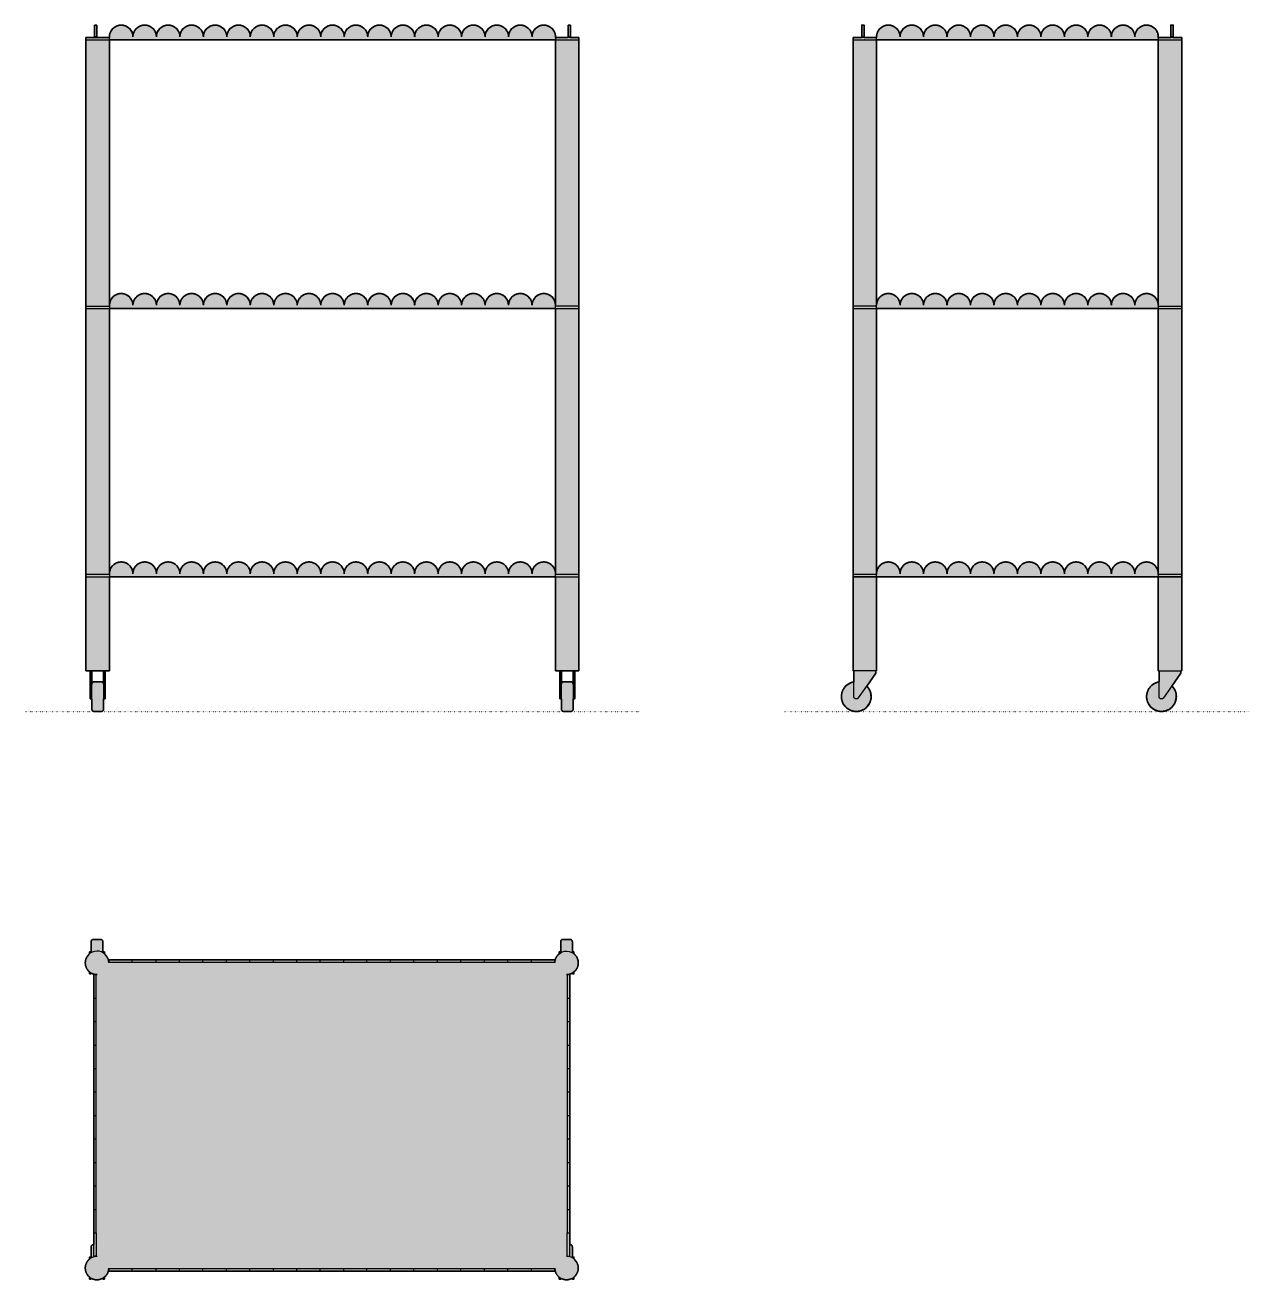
# Model space of a CAD drawing. Header units: millimetres. Extents: x 0 to 1565, y -726 to 877.
import ezdxf

# ---------------------------------------------------------------- set-up
doc = ezdxf.new("R2010")
doc.units = ezdxf.units.MM
doc.linetypes.add('Dots', pattern=[1, 0, -1])
doc.layers.add('Blocks', color=7, linetype='Continuous')
doc.layers.add('Blocks$Fill', color=7, linetype='Continuous', true_color=0xffffff)
for name, color, linetype, lineweight, true_color in [('Blocks$Inner', 7, 'Continuous', 25, 0x007f00), ('Blocks$Outline', 7, 'Continuous', 35, 0xff3f3f), ('Groud', 7, 'Dots', 25, 0x243775)]:
    doc.layers.add(name, color=color, linetype=linetype, lineweight=lineweight, true_color=true_color)

# ---------------------------------------------------------------- blocks, each defined once
blk = doc.blocks.new('Arcs High Trolley Top')
at = {"layer": 'Blocks$Fill'}
blk.add_hatch(color=256, dxfattribs=at).paths.add_polyline_path([(95.3, 163.3), (94.9, 163.6), (94.6, 163.9), (94.2, 164.3), (93.9, 164.6), (93.6, 164.9), (93.3, 165.3), (93, 165.7), (92.7, 166), (92.5, 166.4), (92.2, 166.8), (92, 167.1), (91.7, 167.5), (91.5, 167.9), (91.3, 168.3), (91.1, 168.7), (91, 169.1), (90.8, 169.6), (90.7, 169.8), (90.6, 170.1), (90.5, 170.3), (90.4, 170.6), (90.4, 170.9), (90.3, 171.1), (90.2, 171.4), (90.2, 171.6), (90.1, 171.9), (90, 172.2), (90, 172.4), (90, 172.7), (89.9, 173), (89.9, 173.3), (89.9, 173.5), (89.8, 173.8), (89.8, 174.1), (89.8, 174.4), (89.8, 174.6), (89.8, 174.9), (89.8, 175.2), (89.8, 175.5), (89.8, 175.8), (89.8, 176), (89.9, 176.3), (89.9, 176.6), (89.9, 176.9), (90, 177.2), (90, 177.4), (90, 177.7), (90.1, 178), (90.2, 178.3), (90.2, 178.6), (90.3, 178.8), (90.4, 179.1), (90.5, 179.4), (90.5, 179.6), (90.6, 179.9), (90.7, 180.2), (90.8, 180.4), (90.9, 180.7), (91, 181), (91.2, 181.2), (91.3, 181.5), (91.4, 181.7), (91.5, 182), (91.7, 182.2), (91.8, 182.4), (91.9, 182.7), (92.1, 182.9), (92.2, 183.1), (92.4, 183.4), (92.5, 183.6), (92.7, 183.8), (92.8, 184), (93, 184.2), (93.2, 184.4), (93.3, 184.6), (93.5, 184.8), (93.7, 185), (94.1, 185.4), (94.3, 185.7), (94.6, 186), (95, 186.3), (95.3, 186.5), (95.3, 189), (97.3, 189), (97.3, 202), (97.3, 202.1), (97.3, 202.2), (97.3, 202.3), (97.3, 202.4), (97.3, 202.5), (97.4, 202.6), (97.4, 202.7), (97.4, 202.8), (97.5, 202.9), (97.5, 203), (97.5, 203.1), (97.6, 203.2), (97.6, 203.3), (97.7, 203.4), (97.7, 203.5), (97.8, 203.5), (97.8, 203.6), (97.9, 203.7), (98, 203.8), (98, 203.9), (98.1, 203.9), (98.2, 204), (98.2, 204.1), (98.3, 204.2), (98.4, 204.2), (98.5, 204.3), (98.6, 204.4), (98.6, 204.4), (98.7, 204.5), (98.8, 204.5), (98.9, 204.6), (99, 204.6), (99.1, 204.7), (99.2, 204.7), (99.3, 204.7), (99.4, 204.8), (99.5, 204.8), (99.6, 204.8), (99.7, 204.8), (99.8, 204.9), (99.9, 204.9), (100, 204.9), (100.1, 204.9), (100.2, 204.9), (100.3, 204.9), (109.4, 204.9), (109.5, 204.9), (109.6, 204.9), (109.7, 204.9), (109.8, 204.9), (109.9, 204.8), (110, 204.8), (110.1, 204.8), (110.2, 204.8), (110.3, 204.7), (110.4, 204.7), (110.5, 204.7), (110.6, 204.6), (110.7, 204.6), (110.8, 204.5), (110.8, 204.5), (110.9, 204.4), (111, 204.4), (111.1, 204.3), (111.2, 204.2), (111.3, 204.2), (111.3, 204.1), (111.4, 204), (111.5, 203.9), (111.5, 203.9), (111.6, 203.8), (111.7, 203.7), (111.7, 203.6), (111.8, 203.5), (111.8, 203.5), (111.9, 203.4), (112, 203.3), (112, 203.2), (112, 203.1), (112.1, 203), (112.1, 202.9), (112.1, 202.8), (112.2, 202.7), (112.2, 202.6), (112.2, 202.5), (112.2, 202.4), (112.3, 202.3), (112.3, 202.2), (112.3, 202.1), (112.3, 202), (112.3, 201.9), (112.3, 189), (114.3, 189), (114.3, 186.5), (114.6, 186.3), (114.9, 186), (115.2, 185.7), (115.5, 185.4), (115.8, 185.2), (116, 184.8), (116.3, 184.5), (116.6, 184.2), (116.8, 183.9), (117.1, 183.6), (117.3, 183.2), (117.5, 182.9), (117.7, 182.5), (117.9, 182.2), (118.1, 181.8), (118.3, 181.4), (118.5, 181.1), (118.6, 180.7), (118.8, 180.3), (118.9, 179.9), (119.1, 179.5), (119.2, 179.2), (119.3, 178.8), (119.4, 178.4), (119.5, 178), (119.5, 177.6), (119.6, 177.2), (119.7, 176.8), (119.7, 176.4), (119.7, 176.1), (119.8, 175.7), (119.8, 175.3), (119.8, 175.9), (119.8, 178.9), (149.8, 178.9), (179.8, 178.9), (329.8, 178.9), (359.8, 178.9), (389.8, 178.9), (419.8, 178.9), (479.8, 178.9), (539.8, 178.9), (569.8, 178.9), (599.8, 178.9), (629.8, 178.9), (659.8, 178.9), (689.8, 178.9), (689.8, 175.9), (689.8, 175.3), (689.8, 175.7), (689.8, 176.1), (689.9, 176.4), (689.9, 176.8), (690, 177.2), (690, 177.6), (690.1, 178), (690.2, 178.4), (690.3, 178.8), (690.4, 179.2), (690.5, 179.5), (690.6, 179.9), (690.8, 180.3), (690.9, 180.7), (691.1, 181.1), (691.3, 181.4), (691.4, 181.8), (691.6, 182.2), (691.8, 182.5), (692, 182.9), (692.3, 183.2), (692.5, 183.6), (692.7, 183.9), (693, 184.2), (693.2, 184.5), (693.5, 184.8), (693.8, 185.2), (694.1, 185.4), (694.4, 185.7), (694.7, 186), (695, 186.3), (695.3, 186.5), (695.3, 189), (697.3, 189), (697.3, 202), (697.3, 202.1), (697.3, 202.2), (697.3, 202.3), (697.3, 202.4), (697.3, 202.5), (697.4, 202.6), (697.4, 202.7), (697.4, 202.8), (697.5, 202.9), (697.5, 203), (697.5, 203.1), (697.6, 203.2), (697.6, 203.3), (697.7, 203.4), (697.7, 203.5), (697.8, 203.5), (697.8, 203.6), (697.9, 203.7), (698, 203.8), (698, 203.9), (698.1, 203.9), (698.2, 204), (698.2, 204.1), (698.3, 204.2), (698.4, 204.2), (698.5, 204.3), (698.5, 204.4), (698.6, 204.4), (698.7, 204.5), (698.8, 204.5), (698.9, 204.6), (699, 204.6), (699.1, 204.7), (699.2, 204.7), (699.3, 204.7), (699.4, 204.8), (699.5, 204.8), (699.6, 204.8), (699.7, 204.8), (699.8, 204.9), (699.9, 204.9), (700, 204.9), (700.1, 204.9), (700.2, 204.9), (700.3, 204.9), (709.4, 204.9), (709.5, 204.9), (709.6, 204.9), (709.7, 204.9), (709.8, 204.9), (709.9, 204.8), (710, 204.8), (710.1, 204.8), (710.2, 204.8), (710.3, 204.7), (710.4, 204.7), (710.5, 204.7), (710.6, 204.6), (710.7, 204.6), (710.7, 204.5), (710.8, 204.5), (710.9, 204.4), (711, 204.4), (711.1, 204.3), (711.2, 204.2), (711.2, 204.2), (711.3, 204.1), (711.4, 204), (711.5, 203.9), (711.5, 203.9), (711.6, 203.8), (711.7, 203.7), (711.7, 203.6), (711.8, 203.5), (711.8, 203.5), (711.9, 203.4), (711.9, 203.3), (712, 203.2), (712, 203.1), (712.1, 203), (712.1, 202.9), (712.1, 202.8), (712.2, 202.7), (712.2, 202.6), (712.2, 202.5), (712.2, 202.4), (712.2, 202.3), (712.3, 202.2), (712.3, 202.1), (712.3, 202), (712.3, 201.9), (712.3, 189), (714.3, 189), (714.3, 186.5), (714.6, 186.3), (714.9, 186), (715.2, 185.7), (715.5, 185.4), (715.9, 185), (716, 184.8), (716.2, 184.6), (716.4, 184.4), (716.6, 184.2), (716.7, 184), (716.9, 183.8), (717, 183.6), (717.2, 183.4), (717.3, 183.1), (717.5, 182.9), (717.6, 182.7), (717.8, 182.4), (717.9, 182.2), (718, 182), (718.2, 181.7), (718.3, 181.5), (718.4, 181.2), (718.5, 181), (718.6, 180.7), (718.7, 180.4), (718.8, 180.2), (718.9, 179.9), (719, 179.6), (719.1, 179.4), (719.2, 179.1), (719.3, 178.8), (719.3, 178.6), (719.4, 178.3), (719.5, 178), (719.5, 177.7), (719.6, 177.4), (719.6, 177.2), (719.6, 176.9), (719.7, 176.6), (719.7, 176.3), (719.7, 176), (719.8, 175.8), (719.8, 175.5), (719.8, 175.2), (719.8, 174.9), (719.8, 174.6), (719.8, 174.4), (719.8, 174.1), (719.7, 173.8), (719.7, 173.5), (719.7, 173.3), (719.6, 173), (719.6, 172.7), (719.6, 172.4), (719.5, 172.2), (719.5, 171.9), (719.4, 171.6), (719.3, 171.4), (719.3, 171.1), (719.2, 170.9), (719.1, 170.6), (719.1, 170.3), (719, 170.1), (718.9, 169.8), (718.8, 169.6), (718.6, 169.1), (718.4, 168.7), (718.2, 168.3), (718, 167.9), (717.8, 167.5), (717.6, 167.1), (717.4, 166.8), (717.1, 166.4), (716.8, 166), (716.6, 165.7), (716.3, 165.3), (716, 164.9), (715.7, 164.6), (715.3, 164.3), (715, 163.9), (714.6, 163.6), (714.3, 163.3), (714.3, 160.9), (712.3, 160.9), (712.3, 161.9), (711.8, 161.7), (711.4, 161.5), (710.9, 161.3), (710.5, 161.1), (710, 160.9), (709.6, 160.7), (709.1, 160.6), (708.6, 160.4), (708.2, 160.3), (707.7, 160.2), (707.2, 160.1), (706.8, 160.1), (706.3, 160), (705.8, 160), (705.4, 159.9), (704.9, 159.9), (705.8, 159.9), (708.8, 159.9), (708.8, 129.9), (708.8, 69.9), (708.8, 9.9), (708.8, -50.1), (708.8, -80.1), (708.8, -110.1), (708.8, -140.1), (708.8, -170.1), (708.8, -185.1), (709.4, -185.1), (709.5, -185.1), (709.6, -185.1), (709.7, -185.1), (709.8, -185.1), (709.9, -185.2), (710, -185.2), (710.1, -185.2), (710.2, -185.2), (710.3, -185.3), (710.4, -185.3), (710.5, -185.3), (710.6, -185.4), (710.7, -185.4), (710.7, -185.5), (710.8, -185.5), (710.9, -185.6), (711, -185.6), (711.1, -185.7), (711.2, -185.8), (711.2, -185.8), (711.3, -185.9), (711.4, -186), (711.5, -186.1), (711.5, -186.1), (711.6, -186.2), (711.7, -186.3), (711.7, -186.4), (711.8, -186.5), (711.8, -186.5), (711.9, -186.6), (711.9, -186.7), (712, -186.8), (712, -186.9), (712.1, -187), (712.1, -187.1), (712.1, -187.2), (712.2, -187.3), (712.2, -187.4), (712.2, -187.5), (712.2, -187.6), (712.2, -187.7), (712.3, -187.8), (712.3, -187.9), (712.3, -188), (712.3, -188.1), (712.3, -201), (714.3, -201), (714.3, -203.5), (714.6, -203.8), (715, -204.1), (715.3, -204.4), (715.7, -204.7), (716, -205.1), (716.3, -205.4), (716.6, -205.8), (716.8, -206.1), (717.1, -206.5), (717.4, -206.9), (717.6, -207.3), (717.8, -207.7), (718, -208.1), (718.2, -208.4), (718.4, -208.8), (718.6, -209.2), (718.8, -209.7), (718.9, -210), (719, -210.2), (719.1, -210.5), (719.1, -210.7), (719.2, -211), (719.3, -211.2), (719.3, -211.5), (719.4, -211.8), (719.5, -212), (719.5, -212.3), (719.6, -212.6), (719.6, -212.8), (719.6, -213.1), (719.7, -213.4), (719.7, -213.7), (719.7, -213.9), (719.8, -214.2), (719.8, -214.5), (719.8, -214.8), (719.8, -215.1), (719.8, -215.3), (719.8, -215.6), (719.8, -215.9), (719.7, -216.2), (719.7, -216.5), (719.7, -216.7), (719.6, -217), (719.6, -217.3), (719.6, -217.6), (719.5, -217.9), (719.5, -218.1), (719.4, -218.4), (719.3, -218.7), (719.3, -219), (719.2, -219.2), (719.1, -219.5), (719, -219.8), (718.9, -220), (718.8, -220.3), (718.7, -220.6), (718.6, -220.8), (718.5, -221.1), (718.4, -221.3), (718.3, -221.6), (718.2, -221.8), (718, -222.1), (717.9, -222.3), (717.8, -222.6), (717.6, -222.8), (717.5, -223), (717.3, -223.3), (717.2, -223.5), (717, -223.7), (716.9, -223.9), (716.7, -224.1), (716.6, -224.4), (716.4, -224.6), (716.2, -224.8), (716, -225), (715.9, -225.2), (715.5, -225.5), (715.2, -225.8), (714.9, -226.1), (714.6, -226.4), (714.3, -226.7), (714.3, -229.1), (712.3, -229.1), (712.3, -228.1), (711.9, -228.3), (711.5, -228.5), (711.2, -228.6), (710.8, -228.8), (710.4, -229), (710, -229.1), (709.6, -229.3), (709.2, -229.4), (708.7, -229.5), (708.3, -229.6), (707.9, -229.7), (707.5, -229.8), (707.1, -229.9), (706.6, -229.9), (706.2, -230), (705.8, -230), (705.4, -230.1), (704.9, -230.1), (704.5, -230.1), (704.1, -230), (703.7, -230), (703.2, -230), (702.8, -229.9), (702.4, -229.9), (702, -229.8), (701.6, -229.7), (701.2, -229.6), (700.8, -229.5), (700.4, -229.4), (700, -229.3), (699.7, -229.2), (699.3, -229), (699, -228.9), (698.8, -228.8), (698.5, -228.7), (698.3, -228.6), (698, -228.5), (697.8, -228.3), (697.5, -228.2), (697.3, -228.1), (697.3, -229.1), (695.3, -229.1), (695.3, -226.7), (695, -226.4), (694.7, -226.1), (694.4, -225.9), (694.1, -225.6), (693.8, -225.3), (693.5, -225), (693.2, -224.7), (693, -224.3), (692.7, -224), (692.5, -223.7), (692.3, -223.3), (692, -223), (691.8, -222.6), (691.6, -222.3), (691.4, -221.9), (691.3, -221.6), (691.1, -221.2), (690.9, -220.8), (690.8, -220.4), (690.6, -220), (690.5, -219.7), (690.4, -219.3), (690.3, -218.9), (690.2, -218.5), (690.1, -218.1), (690, -217.7), (690, -217.3), (689.9, -217), (689.9, -216.6), (689.8, -216.2), (689.8, -215.8), (689.8, -215.4), (689.8, -216.1), (689.8, -219.1), (659.8, -219.1), (569.8, -219.1), (539.8, -219.1), (479.8, -219.1), (419.8, -219.1), (389.8, -219.1), (359.8, -219.1), (299.8, -219.1), (269.8, -219.1), (239.8, -219.1), (209.8, -219.1), (179.8, -219.1), (149.8, -219.1), (119.8, -219.1), (119.8, -216.1), (119.8, -215.4), (119.8, -215.8), (119.7, -216.2), (119.7, -216.6), (119.7, -217), (119.6, -217.3), (119.5, -217.7), (119.5, -218.1), (119.4, -218.5), (119.3, -218.9), (119.2, -219.3), (119.1, -219.7), (118.9, -220), (118.8, -220.4), (118.6, -220.8), (118.5, -221.2), (118.3, -221.6), (118.1, -221.9), (117.9, -222.3), (117.7, -222.6), (117.5, -223), (117.3, -223.3), (117.1, -223.7), (116.8, -224), (116.6, -224.3), (116.3, -224.7), (116, -225), (115.8, -225.3), (115.5, -225.6), (115.2, -225.9), (114.9, -226.1), (114.6, -226.4), (114.3, -226.7), (114.3, -229.1), (112.3, -229.1), (112.3, -228.1), (112, -228.2), (111.8, -228.3), (111.5, -228.5), (111.3, -228.6), (111, -228.7), (110.8, -228.8), (110.5, -228.9), (110.3, -229), (109.9, -229.2), (109.5, -229.3), (109.1, -229.4), (108.8, -229.5), (108.4, -229.6), (108, -229.7), (107.6, -229.8), (107.1, -229.9), (106.7, -229.9), (106.3, -230), (105.9, -230), (105.5, -230), (105.1, -230.1), (104.6, -230.1), (104.2, -230.1), (103.8, -230), (103.3, -230), (102.9, -229.9), (102.5, -229.9), (102.1, -229.8), (101.7, -229.7), (101.2, -229.6), (100.8, -229.5), (100.4, -229.4), (100, -229.3), (99.6, -229.1), (99.2, -229), (98.8, -228.8), (98.4, -228.6), (98, -228.5), (97.7, -228.3), (97.3, -228.1), (97.3, -229.1), (95.3, -229.1), (95.3, -226.7), (95, -226.4), (94.6, -226.1), (94.3, -225.8), (94.1, -225.5), (93.7, -225.2), (93.5, -225), (93.3, -224.8), (93.2, -224.6), (93, -224.4), (92.8, -224.1), (92.7, -223.9), (92.5, -223.7), (92.4, -223.5), (92.2, -223.3), (92.1, -223), (91.9, -222.8), (91.8, -222.6), (91.7, -222.3), (91.5, -222.1), (91.4, -221.8), (91.3, -221.6), (91.2, -221.3), (91, -221.1), (90.9, -220.8), (90.8, -220.6), (90.7, -220.3), (90.6, -220), (90.5, -219.8), (90.5, -219.5), (90.4, -219.2), (90.3, -219), (90.2, -218.7), (90.2, -218.4), (90.1, -218.1), (90, -217.9), (90, -217.6), (90, -217.3), (89.9, -217), (89.9, -216.7), (89.9, -216.5), (89.8, -216.2), (89.8, -215.9), (89.8, -215.6), (89.8, -215.3), (89.8, -215.1), (89.8, -214.8), (89.8, -214.5), (89.8, -214.2), (89.8, -213.9), (89.9, -213.7), (89.9, -213.4), (89.9, -213.1), (90, -212.8), (90, -212.6), (90, -212.3), (90.1, -212), (90.2, -211.8), (90.2, -211.5), (90.3, -211.2), (90.4, -211), (90.4, -210.7), (90.5, -210.5), (90.6, -210.2), (90.7, -210), (90.8, -209.7), (91, -209.2), (91.1, -208.8), (91.3, -208.4), (91.5, -208.1), (91.7, -207.7), (92, -207.3), (92.2, -206.9), (92.5, -206.5), (92.7, -206.1), (93, -205.8), (93.3, -205.4), (93.6, -205.1), (93.9, -204.7), (94.2, -204.4), (94.6, -204.1), (94.9, -203.8), (95.3, -203.5), (95.3, -201), (97.3, -201), (97.3, -188), (97.3, -187.9), (97.3, -187.8), (97.3, -187.7), (97.3, -187.6), (97.3, -187.5), (97.4, -187.4), (97.4, -187.3), (97.4, -187.2), (97.5, -187.1), (97.5, -187), (97.5, -186.9), (97.6, -186.8), (97.6, -186.7), (97.7, -186.6), (97.7, -186.5), (97.8, -186.5), (97.8, -186.4), (97.9, -186.3), (98, -186.2), (98, -186.1), (98.1, -186.1), (98.2, -186), (98.2, -185.9), (98.3, -185.8), (98.4, -185.8), (98.5, -185.7), (98.6, -185.6), (98.6, -185.6), (98.7, -185.5), (98.8, -185.5), (98.9, -185.4), (99, -185.4), (99.1, -185.3), (99.2, -185.3), (99.3, -185.3), (99.4, -185.2), (99.5, -185.2), (99.6, -185.2), (99.7, -185.2), (99.8, -185.1), (99.9, -185.1), (100, -185.1), (100.1, -185.1), (100.2, -185.1), (100.3, -185.1), (100.8, -185.1), (100.8, -170.1), (100.8, -140.1), (100.8, -50.1), (100.8, 9.9), (100.8, 39.9), (100.8, 69.9), (100.8, 99.9), (100.8, 129.9), (100.8, 159.9), (103.8, 159.9), (104.7, 159.9), (104.2, 159.9), (103.7, 160), (103.3, 160), (102.8, 160.1), (102.3, 160.1), (101.9, 160.2), (101.4, 160.3), (100.9, 160.4), (100.5, 160.6), (100, 160.7), (99.5, 160.9), (99.1, 161.1), (98.6, 161.3), (98.2, 161.5), (97.7, 161.7), (97.3, 161.9), (97.3, 160.9), (95.3, 160.9)], flags=0)
at = {"layer": 'Blocks$Inner'}
for p, q in [((209.8, 178.9), (209.8, 175.9)), ((269.8, 178.9), (269.8, 175.9)), ((659.8, 178.9), (629.8, 178.9)), ((119.8, 175.9), (119.8, 174.9)), ((149.8, 175.9), (179.8, 175.9)), ((689.8, 174.9), (689.8, 175.9)), ((100.8, -20.1), (103.8, -20.1)), ((705.8, -20.1), (708.8, -20.1)), ((119.8, -216.1), (119.8, -215.1)), ((179.8, -216.1), (149.8, -216.1)), ((149.8, -219.1), (179.8, -219.1)), ((329.8, -216.1), (329.8, -219.1)), ((509.8, -219.1), (509.8, -216.1)), ((659.8, -216.1), (629.8, -216.1)), ((689.8, -216.1), (689.8, -215.1))]:
    blk.add_line(p, q, dxfattribs=at)
for points in [[(95.3, 186.5), (95.3, 189), (97.3, 189), (97.3, 187.9), (97.3, 201.9), (97.3, 202), (97.3, 202.1), (97.3, 202.2), (97.3, 202.3), (97.3, 202.4), (97.3, 202.5), (97.4, 202.6), (97.4, 202.7), (97.4, 202.8), (97.5, 202.9), (97.5, 203), (97.5, 203.1), (97.6, 203.2), (97.6, 203.3), (97.7, 203.4), (97.7, 203.5), (97.8, 203.5), (97.8, 203.6), (97.9, 203.7), (98, 203.8), (98, 203.9), (98.1, 203.9), (98.2, 204), (98.2, 204.1), (98.3, 204.2), (98.4, 204.2), (98.5, 204.3), (98.6, 204.4), (98.6, 204.4), (98.7, 204.5), (98.8, 204.5), (98.9, 204.6), (99, 204.6), (99.1, 204.7), (99.2, 204.7), (99.3, 204.7), (99.4, 204.8), (99.5, 204.8), (99.6, 204.8), (99.7, 204.8), (99.8, 204.9), (99.9, 204.9), (100, 204.9), (100.1, 204.9), (100.2, 204.9), (100.3, 204.9), (109.3, 204.9), (109.4, 204.9), (109.5, 204.9), (109.6, 204.9), (109.7, 204.9), (109.8, 204.9), (109.9, 204.8), (110, 204.8), (110.1, 204.8), (110.2, 204.8), (110.3, 204.7), (110.4, 204.7), (110.5, 204.7), (110.6, 204.6), (110.7, 204.6), (110.8, 204.5), (110.8, 204.5), (110.9, 204.4), (111, 204.4), (111.1, 204.3), (111.2, 204.2), (111.3, 204.2), (111.3, 204.1), (111.4, 204), (111.5, 203.9), (111.5, 203.9), (111.6, 203.8), (111.7, 203.7), (111.7, 203.6), (111.8, 203.5), (111.8, 203.5), (111.9, 203.4), (112, 203.3), (112, 203.2), (112, 203.1), (112.1, 203), (112.1, 202.9), (112.1, 202.8), (112.2, 202.7), (112.2, 202.6), (112.2, 202.5), (112.2, 202.4), (112.3, 202.3), (112.3, 202.2), (112.3, 202.1), (112.3, 202), (112.3, 201.9), (112.3, 187.9), (112.3, 189), (114.3, 189), (114.3, 186.5)], [(695.3, 186.5), (695.3, 189), (697.3, 189), (697.3, 187.9), (697.3, 201.9), (697.3, 202), (697.3, 202.1), (697.3, 202.2), (697.3, 202.3), (697.3, 202.4), (697.3, 202.5), (697.4, 202.6), (697.4, 202.7), (697.4, 202.8), (697.5, 202.9), (697.5, 203), (697.5, 203.1), (697.6, 203.2), (697.6, 203.3), (697.7, 203.4), (697.7, 203.5), (697.8, 203.5), (697.8, 203.6), (697.9, 203.7), (698, 203.8), (698, 203.9), (698.1, 203.9), (698.2, 204), (698.2, 204.1), (698.3, 204.2), (698.4, 204.2), (698.5, 204.3), (698.5, 204.4), (698.6, 204.4), (698.7, 204.5), (698.8, 204.5), (698.9, 204.6), (699, 204.6), (699.1, 204.7), (699.2, 204.7), (699.3, 204.7), (699.4, 204.8), (699.5, 204.8), (699.6, 204.8), (699.7, 204.8), (699.8, 204.9), (699.9, 204.9), (700, 204.9), (700.1, 204.9), (700.2, 204.9), (700.3, 204.9), (709.3, 204.9), (709.4, 204.9), (709.5, 204.9), (709.6, 204.9), (709.7, 204.9), (709.8, 204.9), (709.9, 204.8), (710, 204.8), (710.1, 204.8), (710.2, 204.8), (710.3, 204.7), (710.4, 204.7), (710.5, 204.7), (710.6, 204.6), (710.7, 204.6), (710.7, 204.5), (710.8, 204.5), (710.9, 204.4), (711, 204.4), (711.1, 204.3), (711.2, 204.2), (711.2, 204.2), (711.3, 204.1), (711.4, 204), (711.5, 203.9), (711.5, 203.9), (711.6, 203.8), (711.7, 203.7), (711.7, 203.6), (711.8, 203.5), (711.8, 203.5), (711.9, 203.4), (711.9, 203.3), (712, 203.2), (712, 203.1), (712.1, 203), (712.1, 202.9), (712.1, 202.8), (712.2, 202.7), (712.2, 202.6), (712.2, 202.5), (712.2, 202.4), (712.2, 202.3), (712.3, 202.2), (712.3, 202.1), (712.3, 202), (712.3, 201.9), (712.3, 187.9), (712.3, 189), (714.3, 189), (714.3, 186.5)], [(179.8, 178.9), (149.8, 178.9), (119.8, 178.9), (119.8, 175.9), (149.8, 175.9), (149.8, 178.9)], [(329.8, 178.9), (299.8, 178.9), (269.8, 178.9), (239.8, 178.9), (209.8, 178.9), (179.8, 178.9), (179.8, 175.9), (209.8, 175.9), (239.8, 175.9)], [(239.8, 178.9), (239.8, 175.9), (269.8, 175.9), (299.8, 175.9)], [(299.8, 178.9), (299.8, 175.9), (329.8, 175.9)], [(359.8, 178.9), (329.8, 178.9), (329.8, 175.9), (359.8, 175.9), (389.8, 175.9), (389.8, 178.9), (359.8, 178.9), (359.8, 175.9)], [(419.8, 178.9), (404.8, 178.9), (389.8, 178.9)], [(449.8, 175.9), (479.8, 175.9), (479.8, 178.9), (449.8, 178.9), (419.8, 178.9), (419.8, 175.9), (449.8, 175.9), (449.8, 178.9)], [(479.8, 175.9), (509.8, 175.9), (509.8, 178.9)], [(509.8, 175.9), (539.8, 175.9), (539.8, 178.9), (509.8, 178.9), (479.8, 178.9)], [(539.8, 175.9), (569.8, 175.9), (569.8, 178.9), (539.8, 178.9)], [(599.8, 175.9), (599.8, 178.9), (569.8, 178.9)], [(629.8, 175.9), (629.8, 178.9), (599.8, 178.9)], [(97.3, 161.9), (97.3, 160.9), (95.3, 160.9), (95.3, 163.3)], [(389.8, 175.9), (404.8, 175.9), (419.8, 175.9)], [(569.8, 175.9), (599.8, 175.9), (629.8, 175.9), (659.8, 175.9)], [(714.3, 163.3), (714.3, 160.9), (712.3, 160.9), (712.3, 161.9)], [(104.8, 159.9), (103.8, 159.9)], [(704.8, 159.9), (705.8, 159.9)], [(705.8, 129.9), (708.8, 129.9), (708.8, 159.9), (705.8, 159.9), (705.8, 129.9), (705.8, 99.9), (708.8, 99.9)], [(100.8, 129.9), (100.8, 99.9), (103.8, 99.9)], [(100.8, 99.9), (100.8, 69.9), (103.8, 69.9), (103.8, 99.9), (103.8, 129.9)], [(705.8, 99.9), (705.8, 69.9), (708.8, 69.9), (708.8, 99.9), (708.8, 129.9)], [(100.8, 69.9), (100.8, 39.9), (103.8, 39.9)], [(100.8, 39.9), (100.8, 9.9), (103.8, 9.9), (103.8, 39.9), (103.8, 69.9)], [(705.8, 69.9), (705.8, 39.9), (708.8, 39.9)], [(705.8, 39.9), (705.8, 9.9), (708.8, 9.9), (708.8, 39.9), (708.8, 69.9)], [(100.8, 9.9), (100.8, -20.1), (100.8, -50.1), (103.8, -50.1), (103.8, -20.1), (103.8, 9.9)], [(705.8, 9.9), (705.8, -20.1), (705.8, -50.1), (708.8, -50.1), (708.8, -20.1), (708.8, 9.9)], [(100.8, -50.1), (100.8, -80.1), (100.8, -110.1), (100.8, -140.1), (103.8, -140.1), (103.8, -110.1)], [(100.8, -80.1), (103.8, -80.1), (103.8, -50.1)], [(705.8, -50.1), (705.8, -80.1), (705.8, -110.1), (705.8, -140.1), (708.8, -140.1), (708.8, -110.1)], [(705.8, -80.1), (708.8, -80.1), (708.8, -50.1)], [(100.8, -110.1), (103.8, -110.1), (103.8, -80.1)], [(705.8, -110.1), (708.8, -110.1), (708.8, -80.1)], [(100.8, -140.1), (100.8, -170.1), (103.8, -170.1), (103.8, -140.1)], [(705.8, -140.1), (705.8, -170.1), (708.8, -170.1), (708.8, -140.1)], [(103.8, -170.1), (103.8, -200.1), (100.8, -200.1), (100.8, -170.1)], [(704.8, -200.1), (705.8, -200.1), (705.8, -170.1)], [(705.8, -200.1), (708.8, -200.1), (708.8, -170.1)], [(100.8, -185.1), (100.3, -185.1), (100.2, -185.1), (100.1, -185.1), (100, -185.1), (99.9, -185.1), (99.8, -185.1), (99.7, -185.2), (99.6, -185.2), (99.5, -185.2), (99.4, -185.2), (99.3, -185.3), (99.2, -185.3), (99.1, -185.3), (99, -185.4), (98.9, -185.4), (98.8, -185.5), (98.7, -185.5), (98.6, -185.6), (98.6, -185.6), (98.5, -185.7), (98.4, -185.8), (98.3, -185.8), (98.2, -185.9), (98.2, -186), (98.1, -186.1), (98, -186.1), (98, -186.2), (97.9, -186.3), (97.8, -186.4), (97.8, -186.5), (97.7, -186.5), (97.7, -186.6), (97.6, -186.7), (97.6, -186.8), (97.5, -186.9), (97.5, -187), (97.5, -187.1), (97.4, -187.2), (97.4, -187.3), (97.4, -187.4), (97.3, -187.5), (97.3, -187.6), (97.3, -187.7), (97.3, -187.8), (97.3, -187.9), (97.3, -188), (97.3, -188.1), (97.3, -202.1), (97.3, -201), (95.3, -201), (95.3, -203.5)], [(708.8, -185.1), (709.3, -185.1), (709.4, -185.1), (709.5, -185.1), (709.6, -185.1), (709.7, -185.1), (709.8, -185.1), (709.9, -185.2), (710, -185.2), (710.1, -185.2), (710.2, -185.2), (710.3, -185.3), (710.4, -185.3), (710.5, -185.3), (710.6, -185.4), (710.7, -185.4), (710.7, -185.5), (710.8, -185.5), (710.9, -185.6), (711, -185.6), (711.1, -185.7), (711.2, -185.8), (711.2, -185.8), (711.3, -185.9), (711.4, -186), (711.5, -186.1), (711.5, -186.1), (711.6, -186.2), (711.7, -186.3), (711.7, -186.4), (711.8, -186.5), (711.8, -186.5), (711.9, -186.6), (711.9, -186.7), (712, -186.8), (712, -186.9), (712.1, -187), (712.1, -187.1), (712.1, -187.2), (712.2, -187.3), (712.2, -187.4), (712.2, -187.5), (712.2, -187.6), (712.2, -187.7), (712.3, -187.8), (712.3, -187.9), (712.3, -188), (712.3, -188.1), (712.3, -202.1), (712.3, -201), (714.3, -201), (714.3, -203.5)], [(239.8, -216.1), (209.8, -216.1), (179.8, -216.1), (179.8, -219.1), (209.8, -219.1)], [(209.8, -216.1), (209.8, -219.1), (239.8, -219.1)], [(269.8, -216.1), (239.8, -216.1), (239.8, -219.1), (269.8, -219.1)], [(299.8, -216.1), (269.8, -216.1), (269.8, -219.1), (299.8, -219.1)], [(359.8, -216.1), (329.8, -216.1), (299.8, -216.1), (299.8, -219.1), (329.8, -219.1), (359.8, -219.1)], [(419.8, -216.1), (404.8, -216.1), (389.8, -216.1)], [(389.8, -219.1), (404.8, -219.1), (419.8, -219.1)], [(449.8, -219.1), (449.8, -216.1), (419.8, -216.1), (419.8, -219.1), (449.8, -219.1), (479.8, -219.1), (479.8, -216.1), (449.8, -216.1)], [(479.8, -219.1), (509.8, -219.1), (539.8, -219.1), (539.8, -216.1), (509.8, -216.1), (479.8, -216.1)], [(599.8, -219.1), (599.8, -216.1), (569.8, -216.1), (539.8, -216.1)], [(539.8, -219.1), (569.8, -219.1), (569.8, -216.1)], [(569.8, -219.1), (599.8, -219.1), (629.8, -219.1), (659.8, -219.1)], [(629.8, -219.1), (629.8, -216.1), (599.8, -216.1)], [(97.3, -228.1), (97.3, -229.1), (95.3, -229.1), (95.3, -226.7)], [(114.3, -226.7), (114.3, -229.1), (112.3, -229.1), (112.3, -228.1)], [(697.3, -228.1), (697.3, -229.1), (695.3, -229.1), (695.3, -226.7)], [(714.3, -226.7), (714.3, -229.1), (712.3, -229.1), (712.3, -228.1)]]:
    blk.add_lwpolyline(points, dxfattribs=at)
for points in [[(689.8, 178.9), (659.8, 178.9), (659.8, 175.9), (689.8, 175.9)], [(103.8, 159.9), (100.8, 159.9), (100.8, 129.9), (103.8, 129.9)], [(119.8, -216.1), (119.8, -219.1), (149.8, -219.1), (149.8, -216.1)], [(359.8, -216.1), (359.8, -219.1), (389.8, -219.1), (389.8, -216.1)], [(659.8, -219.1), (689.8, -219.1), (689.8, -216.1), (659.8, -216.1)]]:
    blk.add_lwpolyline(points, close=True, dxfattribs=at)
for centre, start, end in [((104.8, 174.9), 1.4024, 269.9999), ((704.8, -215.1), 181.4024, 89.9999)]:
    blk.add_arc(centre, 15, start, end, dxfattribs=at)
at = {"layer": 'Blocks$Inner', "extrusion": (0, 0, -1)}
for centre, start, end in [((-704.8, 174.9), 1.4024, 269.9999), ((-104.8, -215.1), 181.4024, 89.9999)]:
    blk.add_arc(centre, 15, start, end, dxfattribs=at)
at = {"layer": 'Blocks$Outline'}
for points in [[(97.3, 189), (97.3, 201.9), (97.3, 202), (97.3, 202.1), (97.3, 202.2), (97.3, 202.3), (97.3, 202.4), (97.3, 202.5), (97.4, 202.6), (97.4, 202.7), (97.4, 202.8), (97.5, 202.9), (97.5, 203), (97.5, 203.1), (97.6, 203.2), (97.6, 203.3), (97.7, 203.4), (97.7, 203.5), (97.8, 203.5), (97.8, 203.6), (97.9, 203.7), (98, 203.8), (98, 203.9), (98.1, 203.9), (98.2, 204), (98.2, 204.1), (98.3, 204.2), (98.4, 204.2), (98.5, 204.3), (98.6, 204.4), (98.6, 204.4), (98.7, 204.5), (98.8, 204.5), (98.9, 204.6), (99, 204.6), (99.1, 204.7), (99.2, 204.7), (99.3, 204.7), (99.4, 204.8), (99.5, 204.8), (99.6, 204.8), (99.7, 204.8), (99.8, 204.9), (99.9, 204.9), (100, 204.9), (100.1, 204.9), (100.2, 204.9), (100.3, 204.9), (109.3, 204.9), (109.4, 204.9), (109.5, 204.9), (109.6, 204.9), (109.7, 204.9), (109.8, 204.9), (109.9, 204.8), (110, 204.8), (110.1, 204.8), (110.2, 204.8), (110.3, 204.7), (110.4, 204.7), (110.5, 204.7), (110.6, 204.6), (110.7, 204.6), (110.8, 204.5), (110.8, 204.5), (110.9, 204.4), (111, 204.4), (111.1, 204.3), (111.2, 204.2), (111.3, 204.2), (111.3, 204.1), (111.4, 204), (111.5, 203.9), (111.5, 203.9), (111.6, 203.8), (111.7, 203.7), (111.7, 203.6), (111.8, 203.5), (111.8, 203.5), (111.9, 203.4), (112, 203.3), (112, 203.2), (112, 203.1), (112.1, 203), (112.1, 202.9), (112.1, 202.8), (112.2, 202.7), (112.2, 202.6), (112.2, 202.5), (112.2, 202.4), (112.3, 202.3), (112.3, 202.2), (112.3, 202.1), (112.3, 202), (112.3, 201.9), (112.3, 189)], [(697.3, 189), (697.3, 201.9), (697.3, 202), (697.3, 202.1), (697.3, 202.2), (697.3, 202.3), (697.3, 202.4), (697.3, 202.5), (697.4, 202.6), (697.4, 202.7), (697.4, 202.8), (697.5, 202.9), (697.5, 203), (697.5, 203.1), (697.6, 203.2), (697.6, 203.3), (697.7, 203.4), (697.7, 203.5), (697.8, 203.5), (697.8, 203.6), (697.9, 203.7), (698, 203.8), (698, 203.9), (698.1, 203.9), (698.2, 204), (698.2, 204.1), (698.3, 204.2), (698.4, 204.2), (698.5, 204.3), (698.5, 204.4), (698.6, 204.4), (698.7, 204.5), (698.8, 204.5), (698.9, 204.6), (699, 204.6), (699.1, 204.7), (699.2, 204.7), (699.3, 204.7), (699.4, 204.8), (699.5, 204.8), (699.6, 204.8), (699.7, 204.8), (699.8, 204.9), (699.9, 204.9), (700, 204.9), (700.1, 204.9), (700.2, 204.9), (700.3, 204.9), (709.3, 204.9), (709.4, 204.9), (709.5, 204.9), (709.6, 204.9), (709.7, 204.9), (709.8, 204.9), (709.9, 204.8), (710, 204.8), (710.1, 204.8), (710.2, 204.8), (710.3, 204.7), (710.4, 204.7), (710.5, 204.7), (710.6, 204.6), (710.7, 204.6), (710.7, 204.5), (710.8, 204.5), (710.9, 204.4), (711, 204.4), (711.1, 204.3), (711.2, 204.2), (711.2, 204.2), (711.3, 204.1), (711.4, 204), (711.5, 203.9), (711.5, 203.9), (711.6, 203.8), (711.7, 203.7), (711.7, 203.6), (711.8, 203.5), (711.8, 203.5), (711.9, 203.4), (711.9, 203.3), (712, 203.2), (712, 203.1), (712.1, 203), (712.1, 202.9), (712.1, 202.8), (712.2, 202.7), (712.2, 202.6), (712.2, 202.5), (712.2, 202.4), (712.2, 202.3), (712.3, 202.2), (712.3, 202.1), (712.3, 202), (712.3, 201.9), (712.3, 189)], [(95.3, 186.5), (95.3, 189), (97.3, 189)], [(112.3, 189), (114.3, 189), (114.3, 186.5)], [(119.8, 175.9), (119.8, 178.9), (149.8, 178.9), (179.8, 178.9)], [(179.8, 178.9), (209.8, 178.9), (239.8, 178.9), (269.8, 178.9), (299.8, 178.9), (329.8, 178.9)], [(329.8, 178.9), (359.8, 178.9)], [(359.8, 178.9), (389.8, 178.9)], [(389.8, 178.9), (404.8, 178.9), (419.8, 178.9)], [(419.8, 178.9), (449.8, 178.9), (479.8, 178.9)], [(479.8, 178.9), (509.8, 178.9), (539.8, 178.9)], [(539.8, 178.9), (569.8, 178.9)], [(569.8, 178.9), (599.8, 178.9)], [(599.8, 178.9), (629.8, 178.9)], [(629.8, 178.9), (659.8, 178.9)], [(659.8, 178.9), (689.8, 178.9)], [(689.8, 178.9), (689.8, 175.9)], [(695.3, 186.5), (695.3, 189), (697.3, 189)], [(712.3, 189), (714.3, 189), (714.3, 186.5)], [(97.3, 161.9), (97.3, 160.9), (95.3, 160.9), (95.3, 163.3)], [(119.8, 175.3), (119.8, 175.9)], [(689.8, 175.9), (689.8, 175.3)], [(714.3, 163.3), (714.3, 160.9), (712.3, 160.9), (712.3, 161.9)], [(100.8, 129.9), (100.8, 159.9), (103.8, 159.9)], [(103.8, 159.9), (104.7, 159.9)], [(704.9, 159.9), (705.8, 159.9)], [(705.8, 159.9), (708.8, 159.9), (708.8, 129.9)], [(100.8, 99.9), (100.8, 129.9)], [(708.8, 129.9), (708.8, 99.9), (708.8, 69.9)], [(100.8, 69.9), (100.8, 99.9)], [(100.8, 39.9), (100.8, 69.9)], [(708.8, 69.9), (708.8, 39.9), (708.8, 9.9)], [(100.8, 9.9), (100.8, 39.9)], [(100.8, -50.1), (100.8, -20.1), (100.8, 9.9)], [(708.8, 9.9), (708.8, -20.1), (708.8, -50.1)], [(100.8, -140.1), (100.8, -110.1), (100.8, -80.1), (100.8, -50.1)], [(708.8, -50.1), (708.8, -80.1)], [(708.8, -80.1), (708.8, -110.1)], [(708.8, -110.1), (708.8, -140.1)], [(100.8, -170.1), (100.8, -140.1)], [(708.8, -140.1), (708.8, -170.1)], [(100.8, -185.1), (100.8, -170.1)], [(708.8, -170.1), (708.8, -185.1)], [(97.3, -201), (97.3, -188.1), (97.3, -188), (97.3, -187.9), (97.3, -187.8), (97.3, -187.7), (97.3, -187.6), (97.3, -187.5), (97.4, -187.4), (97.4, -187.3), (97.4, -187.2), (97.5, -187.1), (97.5, -187), (97.5, -186.9), (97.6, -186.8), (97.6, -186.7), (97.7, -186.6), (97.7, -186.5), (97.8, -186.5), (97.8, -186.4), (97.9, -186.3), (98, -186.2), (98, -186.1), (98.1, -186.1), (98.2, -186), (98.2, -185.9), (98.3, -185.8), (98.4, -185.8), (98.5, -185.7), (98.6, -185.6), (98.6, -185.6), (98.7, -185.5), (98.8, -185.5), (98.9, -185.4), (99, -185.4), (99.1, -185.3), (99.2, -185.3), (99.3, -185.3), (99.4, -185.2), (99.5, -185.2), (99.6, -185.2), (99.7, -185.2), (99.8, -185.1), (99.9, -185.1), (100, -185.1), (100.1, -185.1), (100.2, -185.1), (100.3, -185.1), (100.8, -185.1)], [(708.8, -185.1), (709.3, -185.1), (709.4, -185.1), (709.5, -185.1), (709.6, -185.1), (709.7, -185.1), (709.8, -185.1), (709.9, -185.2), (710, -185.2), (710.1, -185.2), (710.2, -185.2), (710.3, -185.3), (710.4, -185.3), (710.5, -185.3), (710.6, -185.4), (710.7, -185.4), (710.7, -185.5), (710.8, -185.5), (710.9, -185.6), (711, -185.6), (711.1, -185.7), (711.2, -185.8), (711.2, -185.8), (711.3, -185.9), (711.4, -186), (711.5, -186.1), (711.5, -186.1), (711.6, -186.2), (711.7, -186.3), (711.7, -186.4), (711.8, -186.5), (711.8, -186.5), (711.9, -186.6), (711.9, -186.7), (712, -186.8), (712, -186.9), (712.1, -187), (712.1, -187.1), (712.1, -187.2), (712.2, -187.3), (712.2, -187.4), (712.2, -187.5), (712.2, -187.6), (712.2, -187.7), (712.3, -187.8), (712.3, -187.9), (712.3, -188), (712.3, -188.1), (712.3, -201)], [(95.3, -203.5), (95.3, -201), (97.3, -201)], [(712.3, -201), (714.3, -201), (714.3, -203.5)], [(119.8, -216.1), (119.8, -215.4)], [(149.8, -219.1), (119.8, -219.1), (119.8, -216.1)], [(179.8, -219.1), (149.8, -219.1)], [(209.8, -219.1), (179.8, -219.1)], [(239.8, -219.1), (209.8, -219.1)], [(269.8, -219.1), (239.8, -219.1)], [(299.8, -219.1), (269.8, -219.1)], [(359.8, -219.1), (329.8, -219.1), (299.8, -219.1)], [(389.8, -219.1), (359.8, -219.1)], [(419.8, -219.1), (404.8, -219.1), (389.8, -219.1)], [(479.8, -219.1), (449.8, -219.1), (419.8, -219.1)], [(539.8, -219.1), (509.8, -219.1), (479.8, -219.1)], [(569.8, -219.1), (539.8, -219.1)], [(659.8, -219.1), (629.8, -219.1), (599.8, -219.1), (569.8, -219.1)], [(689.8, -216.1), (689.8, -219.1), (659.8, -219.1)], [(689.8, -215.4), (689.8, -216.1)], [(97.3, -228.1), (97.3, -229.1), (95.3, -229.1), (95.3, -226.7)], [(114.3, -226.7), (114.3, -229.1), (112.3, -229.1), (112.3, -228.1)], [(697.3, -228.1), (697.3, -229.1), (695.3, -229.1), (695.3, -226.7)], [(714.3, -226.7), (714.3, -229.1), (712.3, -229.1), (712.3, -228.1)]]:
    blk.add_lwpolyline(points, dxfattribs=at)
for points, weights, knots in [([(95.3, 163.3), (95.3, 163.3), (92.4, 165.7), (91, 169.1), (87.1, 178.3), (94.1, 185.4), (94.6, 186), (95.3, 186.5), (95.3, 186.5)], [0.918872617227, 0.918872737622, 0.930404091698, 1, 0.833165673157, 1, 0.983404565019, 0.970110488658, 0.970110266994], [-60.439834, -60.439834, -60.439834, -60.439757, -53.106279, -53.106279, -35.526567, -35.526567, -33.777868, -33.777839, -33.777839, -33.777839]), ([(689.8, 175.3), (690, 182.2), (695.3, 186.5), (695.3, 186.5)], [0.999999980308, 0.878396987008, 0.934063506217, 0.934063846973], [0.367145, 0.367145, 0.367145, 13.18073, 13.180808, 13.180808, 13.180808]), ([(714.3, 186.5), (714.3, 186.5), (714.9, 186), (715.5, 185.4), (722.5, 178.3), (718.6, 169.1), (717.2, 165.7), (714.3, 163.3)], [0.970102009145, 0.970102343751, 0.983399551464, 1, 0.833165673157, 1, 0.930398371089, 0.918870962738], [33.777296, 33.777296, 33.777296, 33.77734, 35.526567, 35.526567, 53.106279, 53.106279, 60.44036, 60.44036, 60.44036]), ([(95.3, -226.7), (95.3, -226.7), (94.6, -226.1), (94.1, -225.5), (87.1, -218.4), (91, -209.2), (92.4, -205.8), (95.3, -203.5)], [0.970110266994, 0.970110556519, 0.983404649734, 1, 0.833165673157, 1, 0.930403253708, 0.918872580341], [33.777839, 33.777839, 33.777839, 33.777877, 35.526567, 35.526567, 53.106279, 53.106279, 60.439846, 60.439846, 60.439846]), ([(714.3, -203.5), (717.2, -205.8), (718.6, -209.2), (722.5, -218.4), (715.5, -225.5), (714.9, -226.1), (714.3, -226.7), (714.3, -226.7)], [0.918870962717, 0.930398371024, 1, 0.833165673157, 1, 0.983399500042, 0.970102302562, 0.970102009145], [-60.44036, -60.44036, -60.44036, -53.106279, -53.106279, -35.526567, -35.526567, -33.777335, -33.777296, -33.777296, -33.777296]), ([(119.8, -215.4), (119.6, -222.3), (114.3, -226.7), (114.3, -226.7)], [0.999999980308, 0.878392003799, 0.934068059658, 0.934068391231], [0.367145, 0.367145, 0.367145, 13.181255, 13.181331, 13.181331, 13.181331]), ([(695.3, -226.7), (695.3, -226.7), (690, -222.3), (689.8, -215.4)], [0.934063846973, 0.934063512714, 0.878396972816, 0.999999980308], [-13.180808, -13.180808, -13.180808, -13.180731, -0.367145, -0.367145, -0.367145]), ([(112.3, -228.1), (111.3, -228.6), (110.3, -229), (103.5, -231.7), (97.3, -228.1)], [0.961721226135, 0.977945010743, 1, 0.873097947713, 0.939251259743], [15.622871, 15.622871, 15.622871, 17.946855, 17.946855, 31.318813, 31.318813, 31.318813]), ([(712.3, -228.1), (706, -231.7), (699.3, -229), (698.2, -228.6), (697.3, -228.1)], [0.939246610441, 0.873102407325, 1, 0.977940444462, 0.961714508416], [-31.318343, -31.318343, -31.318343, -17.946855, -17.946855, -15.62239, -15.62239, -15.62239])]:
    blk.add_rational_spline(points, weights, degree=2, knots=knots, dxfattribs=at)
for points, weights in [([(114.3, 186.5), (119.6, 182.2), (119.8, 175.3)], [0.934068487562, 0.878391174382, 0.999999980308]), ([(104.7, 159.9), (100.7, 160), (97.3, 161.9)], [0.997679149399, 0.925088554855, 0.917474951656]), ([(712.3, 161.9), (708.9, 160), (704.9, 159.9)], [0.917475867744, 0.925092928858, 0.99767930152])]:
    blk.add_rational_spline(points, weights, degree=2, dxfattribs=at)
blk = doc.blocks.new('Arcs High Trolley Side')
at = {"layer": 'Blocks$Fill'}
h = blk.add_hatch(color=256, dxfattribs=at)
h.paths.add_polyline_path([(104.5, 32.5), (104.7, 32.3), (105, 32), (105.2, 31.7), (105.5, 31.4), (105.7, 31.2), (106, 30.9), (106.2, 30.6), (106.4, 30.3), (106.7, 29.9), (106.9, 29.6), (107.1, 29.3), (107.3, 29), (107.5, 28.6), (107.7, 28.3), (107.9, 27.9), (108.1, 27.6), (108.3, 27.2), (108.4, 26.9), (108.6, 26.5), (108.8, 26.1), (108.9, 25.7), (109, 25.4), (109.2, 25), (109.3, 24.6), (109.4, 24.2), (109.5, 23.8), (109.6, 23.4), (109.7, 23), (109.8, 22.6), (109.9, 22.2), (109.9, 21.8), (110, 21.4), (110, 21), (110.1, 20.5), (110.1, 20.1), (110.1, 19.7), (110.1, 19.3), (110.1, 18.9), (110.1, 18.5), (110.1, 18.1), (110.1, 17.7), (110.1, 17.3), (110, 16.9), (110, 16.5), (109.9, 16.1), (109.9, 15.7), (109.8, 15.3), (109.7, 14.9), (109.6, 14.5), (109.5, 14.1), (109.4, 13.7), (109.3, 13.3), (109.2, 13), (109, 12.6), (108.9, 12.2), (108.8, 11.9), (108.6, 11.5), (108.5, 11.2), (108.3, 10.8), (108.1, 10.5), (108, 10.1), (107.8, 9.8), (107.6, 9.5), (107.4, 9.2), (107.2, 8.9), (107, 8.6), (106.8, 8.2), (106.6, 7.9), (106.4, 7.6), (106.1, 7.3), (105.9, 7), (105.7, 6.7), (105.4, 6.4), (105.1, 6.1), (104.9, 5.9), (104.6, 5.6), (104.3, 5.3), (104, 5), (103.7, 4.8), (103.4, 4.5), (103.1, 4.2), (102.8, 4), (102.5, 3.7), (102.2, 3.5), (101.8, 3.3), (101.5, 3.1), (101.2, 2.8), (100.8, 2.6), (100.5, 2.4), (100.1, 2.2), (99.7, 2), (99.4, 1.9), (99, 1.7), (98.6, 1.5), (98.2, 1.4), (97.8, 1.2), (97.5, 1.1), (97.1, 0.9), (96.7, 0.8), (96.3, 0.7), (95.9, 0.6), (95.5, 0.5), (95.1, 0.4), (94.7, 0.3), (94.3, 0.2), (93.9, 0.2), (93.5, 0.1), (93.1, 0.1), (92.7, 0), (92.3, 0), (91.9, 0), (91.5, 0), (91.1, 0), (90.7, 0), (90.3, 0), (89.9, 0), (89.5, 0.1), (89.1, 0.1), (88.7, 0.1), (88.3, 0.2), (87.9, 0.2), (87.6, 0.3), (87.2, 0.4), (86.8, 0.5), (86.5, 0.6), (86.1, 0.7), (85.7, 0.8), (85.4, 0.9), (85, 1), (84.7, 1.1), (84.3, 1.2), (84, 1.4), (83.6, 1.5), (83.3, 1.7), (82.9, 1.8), (82.6, 2), (82.3, 2.2), (81.9, 2.4), (81.6, 2.6), (81.2, 2.8), (80.9, 3), (80.6, 3.2), (80.2, 3.4), (79.9, 3.6), (79.6, 3.9), (79.3, 4.1), (79, 4.4), (78.7, 4.7), (78.4, 4.9), (78.1, 5.2), (77.8, 5.5), (77.5, 5.8), (77.2, 6.1), (76.9, 6.4), (76.7, 6.7), (76.4, 7), (76.1, 7.3), (75.9, 7.6), (75.6, 8), (75.4, 8.3), (75.2, 8.7), (75, 9), (74.7, 9.4), (74.5, 9.7), (74.3, 10.1), (74.2, 10.4), (74, 10.8), (73.8, 11.2), (73.6, 11.6), (73.5, 11.9), (73.3, 12.3), (73.2, 12.7), (73.1, 13.1), (73, 13.5), (72.8, 13.9), (72.7, 14.2), (72.6, 14.6), (72.6, 15), (72.5, 15.4), (72.4, 15.8), (72.3, 16.2), (72.3, 16.6), (72.2, 17), (72.2, 17.3), (72.2, 17.7), (72.2, 18.1), (72.1, 18.5), (72.1, 18.9), (72.1, 19.2), (72.1, 19.6), (72.2, 20), (72.2, 20.4), (72.2, 20.7), (72.3, 21.1), (72.3, 21.5), (72.3, 21.8), (72.4, 22.2), (72.5, 22.6), (72.6, 23), (72.6, 23.3), (72.7, 23.7), (72.8, 24.1), (72.9, 24.5), (73.1, 24.8), (73.2, 25.2), (73.3, 25.6), (73.5, 26), (73.6, 26.3), (73.8, 26.7), (73.9, 27.1), (74.1, 27.4), (74.3, 27.8), (74.5, 28.1), (74.7, 28.5), (74.9, 28.8), (75.1, 29.2), (75.3, 29.5), (75.6, 29.9), (75.8, 30.2), (76, 30.5), (76.3, 30.9), (76.6, 31.2), (76.8, 31.5), (77.1, 31.8), (77.4, 32.1), (77.7, 32.4), (78, 32.7), (78.3, 33), (78.6, 33.2), (78.9, 33.5), (79.2, 33.8), (79.5, 34), (79.8, 34.3), (80.2, 34.5), (80.5, 34.7), (80.9, 35), (81.2, 35.2), (81.5, 35.4), (81.9, 35.6), (82.2, 35.8), (82.6, 36), (83, 36.1), (83.3, 36.3), (83.7, 36.5), (84, 36.6), (84.4, 36.8), (84.8, 36.9), (85.1, 37), (85.5, 37.1), (85.9, 37.2), (86.2, 37.3), (86.6, 37.4), (87, 37.5), (87.3, 37.6), (87.7, 37.7), (88.1, 37.7), (88.1, 52), (87.1, 52), (87.1, 172), (87.1, 515), (87.1, 858), (87.1, 861), (98.2, 861), (98.2, 861.3), (98.1, 861.4), (98.1, 861.5), (98.1, 861.7), (98.1, 861.8), (98.1, 861.9), (98.1, 862), (98.1, 877), (101.1, 877), (101.1, 862), (101.1, 862), (101.1, 862), (101.1, 861.9), (101.1, 861.9), (101.1, 861.9), (101.1, 861.8), (101.1, 861.8), (101.1, 861.8), (101.1, 861.7), (101.2, 861.7), (101.2, 861.7), (101.2, 861.6), (101.2, 861.6), (101.2, 861.6), (101.2, 861.6), (101.2, 861.5), (101.3, 861.5), (101.3, 861.5), (101.3, 861.4), (101.3, 861.4), (101.3, 861.4), (101.4, 861.4), (101.4, 861.3), (101.4, 861.3), (101.4, 861.3), (101.5, 861.3), (101.5, 861.2), (101.5, 861.2), (101.5, 861.2), (101.6, 861.2), (101.6, 861.2), (101.6, 861.2), (101.7, 861.1), (101.7, 861.1), (101.7, 861.1), (101.8, 861.1), (101.8, 861.1), (101.8, 861.1), (101.9, 861.1), (101.9, 861.1), (101.9, 861.1), (102, 861.1), (102, 861), (102, 861), (102.1, 861), (102.1, 861), (117.1, 861), (117.1, 862), (117.1, 862.4), (117.1, 862.7), (117.1, 863), (117.2, 863.4), (117.2, 863.7), (117.2, 864.1), (117.3, 864.4), (117.3, 864.8), (117.4, 865.1), (117.5, 865.5), (117.6, 865.8), (117.7, 866.2), (117.8, 866.5), (117.9, 866.9), (118, 867.2), (118.2, 867.6), (118.3, 867.9), (118.4, 868.3), (118.6, 868.6), (118.8, 868.9), (119, 869.3), (119.1, 869.6), (119.3, 869.9), (119.5, 870.2), (119.8, 870.6), (120, 870.9), (120.2, 871.2), (120.5, 871.5), (120.7, 871.8), (121, 872.1), (121.2, 872.4), (121.5, 872.6), (121.8, 872.9), (122.1, 873.2), (122.3, 873.4), (122.6, 873.7), (122.9, 873.9), (123.3, 874.2), (123.6, 874.4), (123.9, 874.6), (124.2, 874.8), (124.5, 875), (124.9, 875.2), (125.2, 875.4), (125.5, 875.5), (125.9, 875.7), (126.2, 875.8), (126.6, 876), (126.9, 876.1), (127.3, 876.2), (127.6, 876.4), (128, 876.5), (128.3, 876.6), (128.7, 876.6), (129, 876.7), (129.4, 876.8), (129.7, 876.9), (130.1, 876.9), (130.4, 876.9), (130.7, 877), (131.1, 877), (131.4, 877), (131.8, 877), (132.1, 877), (132.4, 877), (132.8, 877), (133.1, 877), (133.4, 877), (133.8, 876.9), (134.1, 876.9), (134.5, 876.9), (134.8, 876.8), (135.2, 876.7), (135.5, 876.6), (135.9, 876.6), (136.2, 876.5), (136.6, 876.4), (136.9, 876.3), (137.3, 876.1), (137.6, 876), (137.9, 875.9), (138.3, 875.7), (138.6, 875.5), (139, 875.4), (139.3, 875.2), (139.6, 875), (140, 874.8), (140.3, 874.6), (140.6, 874.4), (140.9, 874.2), (141.2, 874), (141.5, 873.7), (141.8, 873.5), (142.1, 873.2), (142.4, 873), (142.7, 872.7), (142.9, 872.4), (143.2, 872.1), (143.5, 871.8), (143.7, 871.5), (143.9, 871.2), (144.2, 870.9), (144.4, 870.6), (144.6, 870.3), (144.8, 870), (145, 869.7), (145.2, 869.3), (145.4, 869), (145.6, 868.7), (145.7, 868.3), (145.9, 868), (146, 867.6), (146.2, 867.3), (146.3, 866.9), (146.4, 866.6), (146.5, 866.2), (146.6, 865.9), (146.7, 865.5), (146.8, 865.2), (146.8, 864.8), (146.9, 864.5), (146.9, 864.2), (147, 863.8), (147, 863.5), (147.1, 863.1), (147.1, 862.8), (147.1, 862.5), (147.1, 862.1), (147.1, 862.5), (147.1, 862.8), (147.1, 863.1), (147.2, 863.5), (147.2, 863.8), (147.2, 864.2), (147.3, 864.5), (147.4, 864.8), (147.4, 865.2), (147.5, 865.5), (147.6, 865.9), (147.7, 866.2), (147.8, 866.6), (147.9, 866.9), (148, 867.3), (148.2, 867.6), (148.3, 868), (148.5, 868.3), (148.6, 868.7), (148.8, 869), (149, 869.3), (149.2, 869.7), (149.4, 870), (149.6, 870.3), (149.8, 870.6), (150, 870.9), (150.2, 871.2), (150.5, 871.5), (150.7, 871.8), (151, 872.1), (151.3, 872.4), (151.5, 872.7), (151.8, 873), (152.1, 873.2), (152.4, 873.5), (152.7, 873.7), (153, 874), (153.3, 874.2), (153.6, 874.4), (153.9, 874.6), (154.2, 874.8), (154.6, 875), (154.9, 875.2), (155.2, 875.4), (155.6, 875.5), (155.9, 875.7), (156.3, 875.9), (156.6, 876), (156.9, 876.1), (157.3, 876.3), (157.6, 876.4), (158, 876.5), (158.3, 876.6), (158.7, 876.6), (159, 876.7), (159.4, 876.8), (159.7, 876.9), (160.1, 876.9), (160.4, 876.9), (160.8, 877), (161.1, 877), (161.4, 877), (161.8, 877), (162.1, 877), (162.4, 877), (162.8, 877), (163.1, 877), (163.4, 877), (163.8, 876.9), (164.1, 876.9), (164.5, 876.9), (164.8, 876.8), (165.2, 876.7), (165.5, 876.6), (165.9, 876.6), (166.2, 876.5), (166.6, 876.4), (166.9, 876.3), (167.3, 876.1), (167.6, 876), (167.9, 875.9), (168.3, 875.7), (168.6, 875.5), (169, 875.4), (169.3, 875.2), (169.6, 875), (170, 874.8), (170.3, 874.6), (170.6, 874.4), (170.9, 874.2), (171.2, 874), (171.5, 873.7), (171.8, 873.5), (172.1, 873.2), (172.4, 873), (172.7, 872.7), (172.9, 872.4), (173.2, 872.1), (173.5, 871.8), (173.7, 871.5), (173.9, 871.2), (174.2, 870.9), (174.4, 870.6), (174.6, 870.3), (174.8, 870), (175, 869.7), (175.2, 869.3), (175.4, 869), (175.6, 868.7), (175.7, 868.3), (175.9, 868), (176, 867.6), (176.2, 867.3), (176.3, 866.9), (176.4, 866.6), (176.5, 866.2), (176.6, 865.9), (176.7, 865.5), (176.8, 865.2), (176.8, 864.8), (176.9, 864.5), (176.9, 864.2), (177, 863.8), (177, 863.5), (177.1, 863.1), (177.1, 862.8), (177.1, 862.5), (177.1, 862.1), (177.1, 862.5), (177.1, 862.8), (177.1, 863.1), (177.2, 863.5), (177.2, 863.8), (177.2, 864.2), (177.3, 864.5), (177.4, 864.8), (177.4, 865.2), (177.5, 865.5), (177.6, 865.9), (177.7, 866.2), (177.8, 866.6), (177.9, 866.9), (178, 867.3), (178.2, 867.6), (178.3, 868), (178.5, 868.3), (178.6, 868.7), (178.8, 869), (179, 869.3), (179.2, 869.7), (179.4, 870), (179.6, 870.3), (179.8, 870.6), (180, 870.9), (180.2, 871.2), (180.5, 871.5), (180.7, 871.8), (181, 872.1), (181.3, 872.4), (181.5, 872.7), (181.8, 873), (182.1, 873.2), (182.4, 873.5), (182.7, 873.7), (183, 874), (183.3, 874.2), (183.6, 874.4), (183.9, 874.6), (184.2, 874.8), (184.6, 875), (184.9, 875.2), (185.2, 875.4), (185.6, 875.5), (185.9, 875.7), (186.3, 875.9), (186.6, 876), (186.9, 876.1), (187.3, 876.3), (187.6, 876.4), (188, 876.5), (188.3, 876.6), (188.7, 876.6), (189, 876.7), (189.4, 876.8), (189.7, 876.9), (190.1, 876.9), (190.4, 876.9), (190.8, 877), (191.1, 877), (191.4, 877), (191.8, 877), (192.1, 877), (192.4, 877), (192.8, 877), (193.1, 877), (193.4, 877), (193.8, 876.9), (194.1, 876.9), (194.5, 876.9), (194.8, 876.8), (195.2, 876.7), (195.5, 876.6), (195.9, 876.6), (196.2, 876.5), (196.6, 876.4), (196.9, 876.3), (197.3, 876.1), (197.6, 876), (197.9, 875.9), (198.3, 875.7), (198.6, 875.5), (199, 875.4), (199.3, 875.2), (199.6, 875), (200, 874.8), (200.3, 874.6), (200.6, 874.4), (200.9, 874.2), (201.2, 874), (201.5, 873.7), (201.8, 873.5), (202.1, 873.2), (202.4, 873), (202.7, 872.7), (202.9, 872.4), (203.2, 872.1), (203.5, 871.8), (203.7, 871.5), (203.9, 871.2), (204.2, 870.9), (204.4, 870.6), (204.6, 870.3), (204.8, 870), (205, 869.7), (205.2, 869.3), (205.4, 869), (205.6, 868.7), (205.7, 868.3), (205.9, 868), (206, 867.6), (206.2, 867.3), (206.3, 866.9), (206.4, 866.6), (206.5, 866.2), (206.6, 865.9), (206.7, 865.5), (206.8, 865.2), (206.8, 864.8), (206.9, 864.5), (206.9, 864.2), (207, 863.8), (207, 863.5), (207.1, 863.1), (207.1, 862.8), (207.1, 862.5), (207.1, 862.1), (207.1, 862.5), (207.1, 862.8), (207.1, 863.1), (207.2, 863.5), (207.2, 863.8), (207.2, 864.2), (207.3, 864.5), (207.4, 864.8), (207.4, 865.2), (207.5, 865.5), (207.6, 865.9), (207.7, 866.2), (207.8, 866.6), (207.9, 866.9), (208, 867.3), (208.2, 867.6), (208.3, 868), (208.5, 868.3), (208.6, 868.7), (208.8, 869), (209, 869.3), (209.2, 869.7), (209.4, 870), (209.6, 870.3), (209.8, 870.6), (210, 870.9), (210.2, 871.2), (210.5, 871.5), (210.7, 871.8), (211, 872.1), (211.3, 872.4), (211.5, 872.7), (211.8, 873), (212.1, 873.2), (212.4, 873.5), (212.7, 873.7), (213, 874), (213.3, 874.2), (213.6, 874.4), (213.9, 874.6), (214.2, 874.8), (214.6, 875), (214.9, 875.2), (215.2, 875.4), (215.6, 875.5), (215.9, 875.7), (216.3, 875.9), (216.6, 876), (216.9, 876.1), (217.3, 876.3), (217.6, 876.4), (218, 876.5), (218.3, 876.6), (218.7, 876.6), (219, 876.7), (219.4, 876.8), (219.7, 876.9), (220.1, 876.9), (220.4, 876.9), (220.8, 877), (221.1, 877), (221.4, 877), (221.8, 877), (222.1, 877), (222.4, 877), (222.8, 877), (223.1, 877), (223.4, 877), (223.8, 876.9), (224.1, 876.9), (224.5, 876.9), (224.8, 876.8), (225.2, 876.7), (225.5, 876.6), (225.9, 876.6), (226.2, 876.5), (226.6, 876.4), (226.9, 876.3), (227.3, 876.1), (227.6, 876), (227.9, 875.9), (228.3, 875.7), (228.6, 875.5), (229, 875.4), (229.3, 875.2), (229.6, 875), (230, 874.8), (230.3, 874.6), (230.6, 874.4), (230.9, 874.2), (231.2, 874), (231.5, 873.7), (231.8, 873.5), (232.1, 873.2), (232.4, 873), (232.7, 872.7), (232.9, 872.4), (233.2, 872.1), (233.5, 871.8), (233.7, 871.5), (233.9, 871.2), (234.2, 870.9), (234.4, 870.6), (234.6, 870.3), (234.8, 870), (235, 869.7), (235.2, 869.3), (235.4, 869), (235.6, 868.7), (235.7, 868.3), (235.9, 868), (236, 867.6), (236.2, 867.3), (236.3, 866.9), (236.4, 866.6), (236.5, 866.2), (236.6, 865.9), (236.7, 865.5), (236.8, 865.2), (236.8, 864.8), (236.9, 864.5), (236.9, 864.2), (237, 863.8), (237, 863.5), (237.1, 863.1), (237.1, 862.8), (237.1, 862.5), (237.1, 862.1), (237.1, 862.5), (237.1, 862.8), (237.1, 863.1), (237.2, 863.5), (237.2, 863.8), (237.2, 864.2), (237.3, 864.5), (237.4, 864.8), (237.4, 865.2), (237.5, 865.5), (237.6, 865.9), (237.7, 866.2), (237.8, 866.6), (237.9, 866.9), (238, 867.3), (238.2, 867.6), (238.3, 868), (238.5, 868.3), (238.6, 868.7), (238.8, 869), (239, 869.3), (239.2, 869.7), (239.4, 870), (239.6, 870.3), (239.8, 870.6), (240, 870.9), (240.2, 871.2), (240.5, 871.5), (240.7, 871.8), (241, 872.1), (241.3, 872.4), (241.5, 872.7), (241.8, 873), (242.1, 873.2), (242.4, 873.5), (242.7, 873.7), (243, 874), (243.3, 874.2), (243.6, 874.4), (243.9, 874.6), (244.2, 874.8), (244.6, 875), (244.9, 875.2), (245.2, 875.4), (245.6, 875.5), (245.9, 875.7), (246.3, 875.9), (246.6, 876), (246.9, 876.1), (247.3, 876.3), (247.6, 876.4), (248, 876.5), (248.3, 876.6), (248.7, 876.6), (249, 876.7), (249.4, 876.8), (249.7, 876.9), (250.1, 876.9), (250.4, 876.9), (250.8, 877), (251.1, 877), (251.4, 877), (251.8, 877), (252.1, 877), (252.4, 877), (252.8, 877), (253.1, 877), (253.4, 877), (253.8, 876.9), (254.1, 876.9), (254.5, 876.9), (254.8, 876.8), (255.2, 876.7), (255.5, 876.6), (255.9, 876.6), (256.2, 876.5), (256.6, 876.4), (256.9, 876.3), (257.3, 876.1), (257.6, 876), (257.9, 875.9), (258.3, 875.7), (258.6, 875.5), (259, 875.4), (259.3, 875.2), (259.6, 875), (260, 874.8), (260.3, 874.6), (260.6, 874.4), (260.9, 874.2), (261.2, 874), (261.5, 873.7), (261.8, 873.5), (262.1, 873.2), (262.4, 873), (262.7, 872.7), (262.9, 872.4), (263.2, 872.1), (263.5, 871.8), (263.7, 871.5), (263.9, 871.2), (264.2, 870.9), (264.4, 870.6), (264.6, 870.3), (264.8, 870), (265, 869.7), (265.2, 869.3), (265.4, 869), (265.6, 868.7), (265.7, 868.3), (265.9, 868), (266, 867.6), (266.2, 867.3), (266.3, 866.9), (266.4, 866.6), (266.5, 866.2), (266.6, 865.9), (266.7, 865.5), (266.8, 865.2), (266.8, 864.8), (266.9, 864.5), (266.9, 864.2), (267, 863.8), (267, 863.5), (267.1, 863.1), (267.1, 862.8), (267.1, 862.5), (267.1, 862.1), (267.1, 862.5), (267.1, 862.8), (267.1, 863.1), (267.2, 863.5), (267.2, 863.8), (267.2, 864.2), (267.3, 864.5), (267.4, 864.8), (267.4, 865.2), (267.5, 865.5), (267.6, 865.9), (267.7, 866.2), (267.8, 866.6), (267.9, 866.9), (268, 867.3), (268.2, 867.6), (268.3, 868), (268.5, 868.3), (268.6, 868.7), (268.8, 869), (269, 869.3), (269.2, 869.7), (269.4, 870), (269.6, 870.3), (269.8, 870.6), (270, 870.9), (270.2, 871.2), (270.5, 871.5), (270.7, 871.8), (271, 872.1), (271.3, 872.4), (271.5, 872.7), (271.8, 873), (272.1, 873.2), (272.4, 873.5), (272.7, 873.7), (273, 874), (273.3, 874.2), (273.6, 874.4), (273.9, 874.6), (274.2, 874.8), (274.6, 875), (274.9, 875.2), (275.2, 875.4), (275.6, 875.5), (275.9, 875.7), (276.3, 875.9), (276.6, 876), (276.9, 876.1), (277.3, 876.3), (277.6, 876.4), (278, 876.5), (278.3, 876.6), (278.7, 876.6), (279, 876.7), (279.4, 876.8), (279.7, 876.9), (280.1, 876.9), (280.4, 876.9), (280.8, 877), (281.1, 877), (281.4, 877), (281.8, 877), (282.1, 877), (282.4, 877), (282.8, 877), (283.1, 877), (283.4, 877), (283.8, 876.9), (284.1, 876.9), (284.5, 876.9), (284.8, 876.8), (285.2, 876.7), (285.5, 876.6), (285.9, 876.6), (286.2, 876.5), (286.6, 876.4), (286.9, 876.3), (287.3, 876.1), (287.6, 876), (287.9, 875.9), (288.3, 875.7), (288.6, 875.5), (289, 875.4), (289.3, 875.2), (289.6, 875), (290, 874.8), (290.3, 874.6), (290.6, 874.4), (290.9, 874.2), (291.2, 874), (291.5, 873.7), (291.8, 873.5), (292.1, 873.2), (292.4, 873), (292.7, 872.7), (292.9, 872.4), (293.2, 872.1), (293.5, 871.8), (293.7, 871.5), (293.9, 871.2), (294.2, 870.9), (294.4, 870.6), (294.6, 870.3), (294.8, 870), (295, 869.7), (295.2, 869.3), (295.4, 869), (295.6, 868.7), (295.7, 868.3), (295.9, 868), (296, 867.6), (296.2, 867.3), (296.3, 866.9), (296.4, 866.6), (296.5, 866.2), (296.6, 865.9), (296.7, 865.5), (296.8, 865.2), (296.8, 864.8), (296.9, 864.5), (296.9, 864.2), (297, 863.8), (297, 863.5), (297.1, 863.1), (297.1, 862.8), (297.1, 862.5), (297.1, 862.1), (297.1, 862.5), (297.1, 862.8), (297.1, 863.1), (297.2, 863.5), (297.2, 863.8), (297.2, 864.2), (297.3, 864.5), (297.4, 864.8), (297.4, 865.2), (297.5, 865.5), (297.6, 865.9), (297.7, 866.2), (297.8, 866.6), (297.9, 866.9), (298, 867.3), (298.2, 867.6), (298.3, 868), (298.5, 868.3), (298.6, 868.7), (298.8, 869), (299, 869.3), (299.2, 869.7), (299.4, 870), (299.6, 870.3), (299.8, 870.6), (300, 870.9), (300.2, 871.2), (300.5, 871.5), (300.7, 871.8), (301, 872.1), (301.3, 872.4), (301.5, 872.7), (301.8, 873), (302.1, 873.2), (302.4, 873.5), (302.7, 873.7), (303, 874), (303.3, 874.2), (303.6, 874.4), (303.9, 874.6), (304.2, 874.8), (304.6, 875), (304.9, 875.2), (305.2, 875.4), (305.6, 875.5), (305.9, 875.7), (306.3, 875.9), (306.6, 876), (306.9, 876.1), (307.3, 876.3), (307.6, 876.4), (308, 876.5), (308.3, 876.6), (308.7, 876.6), (309, 876.7), (309.4, 876.8), (309.7, 876.9), (310.1, 876.9), (310.4, 876.9), (310.8, 877), (311.1, 877), (311.4, 877), (311.8, 877), (312.1, 877), (312.4, 877), (312.8, 877), (313.1, 877), (313.4, 877), (313.8, 876.9), (314.1, 876.9), (314.5, 876.9), (314.8, 876.8), (315.2, 876.7), (315.5, 876.6), (315.9, 876.6), (316.2, 876.5), (316.6, 876.4), (316.9, 876.3), (317.3, 876.1), (317.6, 876), (317.9, 875.9), (318.3, 875.7), (318.6, 875.5), (319, 875.4), (319.3, 875.2), (319.6, 875), (320, 874.8), (320.3, 874.6), (320.6, 874.4), (320.9, 874.2), (321.2, 874), (321.5, 873.7), (321.8, 873.5), (322.1, 873.2), (322.4, 873), (322.7, 872.7), (322.9, 872.4), (323.2, 872.1), (323.5, 871.8), (323.7, 871.5), (323.9, 871.2), (324.2, 870.9), (324.4, 870.6), (324.6, 870.3), (324.8, 870), (325, 869.7), (325.2, 869.3), (325.4, 869), (325.6, 868.7), (325.7, 868.3), (325.9, 868), (326, 867.6), (326.2, 867.3), (326.3, 866.9), (326.4, 866.6), (326.5, 866.2), (326.6, 865.9), (326.7, 865.5), (326.8, 865.2), (326.8, 864.8), (326.9, 864.5), (326.9, 864.2), (327, 863.8), (327, 863.5), (327.1, 863.1), (327.1, 862.8), (327.1, 862.5), (327.1, 862.1), (327.1, 862.5), (327.1, 862.8), (327.1, 863.1), (327.2, 863.5), (327.2, 863.8), (327.2, 864.2), (327.3, 864.5), (327.4, 864.8), (327.4, 865.2), (327.5, 865.5), (327.6, 865.9), (327.7, 866.2), (327.8, 866.6), (327.9, 866.9), (328, 867.3), (328.2, 867.6), (328.3, 868), (328.5, 868.3), (328.6, 868.7), (328.8, 869), (329, 869.3), (329.2, 869.7), (329.4, 870), (329.6, 870.3), (329.8, 870.6), (330, 870.9), (330.2, 871.2), (330.5, 871.5), (330.7, 871.8), (331, 872.1), (331.3, 872.4), (331.5, 872.7), (331.8, 873), (332.1, 873.2), (332.4, 873.5), (332.7, 873.7), (333, 874), (333.3, 874.2), (333.6, 874.4), (333.9, 874.6), (334.2, 874.8), (334.6, 875), (334.9, 875.2), (335.2, 875.4), (335.6, 875.5), (335.9, 875.7), (336.3, 875.9), (336.6, 876), (336.9, 876.1), (337.3, 876.3), (337.6, 876.4), (338, 876.5), (338.3, 876.6), (338.7, 876.6), (339, 876.7), (339.4, 876.8), (339.7, 876.9), (340.1, 876.9), (340.4, 876.9), (340.8, 877), (341.1, 877), (341.4, 877), (341.8, 877), (342.1, 877), (342.4, 877), (342.8, 877), (343.1, 877), (343.4, 877), (343.8, 876.9), (344.1, 876.9), (344.5, 876.9), (344.8, 876.8), (345.2, 876.7), (345.5, 876.6), (345.9, 876.6), (346.2, 876.5), (346.6, 876.4), (346.9, 876.3), (347.3, 876.1), (347.6, 876), (347.9, 875.9), (348.3, 875.7), (348.6, 875.5), (349, 875.4), (349.3, 875.2), (349.6, 875), (350, 874.8), (350.3, 874.6), (350.6, 874.4), (350.9, 874.2), (351.2, 874), (351.5, 873.7), (351.8, 873.5), (352.1, 873.2), (352.4, 873), (352.7, 872.7), (352.9, 872.4), (353.2, 872.1), (353.5, 871.8), (353.7, 871.5), (353.9, 871.2), (354.2, 870.9), (354.4, 870.6), (354.6, 870.3), (354.8, 870), (355, 869.7), (355.2, 869.3), (355.4, 869), (355.6, 868.7), (355.7, 868.3), (355.9, 868), (356, 867.6), (356.2, 867.3), (356.3, 866.9), (356.4, 866.6), (356.5, 866.2), (356.6, 865.9), (356.7, 865.5), (356.8, 865.2), (356.8, 864.8), (356.9, 864.5), (356.9, 864.2), (357, 863.8), (357, 863.5), (357.1, 863.1), (357.1, 862.8), (357.1, 862.5), (357.1, 862.1), (357.1, 862.5), (357.1, 862.8), (357.1, 863.1), (357.2, 863.5), (357.2, 863.8), (357.2, 864.2), (357.3, 864.5), (357.4, 864.8), (357.4, 865.2), (357.5, 865.5), (357.6, 865.9), (357.7, 866.2), (357.8, 866.6), (357.9, 866.9), (358, 867.3), (358.2, 867.6), (358.3, 868), (358.5, 868.3), (358.6, 868.7), (358.8, 869), (359, 869.3), (359.2, 869.7), (359.4, 870), (359.6, 870.3), (359.8, 870.6), (360, 870.9), (360.2, 871.2), (360.5, 871.5), (360.7, 871.8), (361, 872.1), (361.3, 872.4), (361.5, 872.7), (361.8, 873), (362.1, 873.2), (362.4, 873.5), (362.7, 873.7), (363, 874), (363.3, 874.2), (363.6, 874.4), (363.9, 874.6), (364.2, 874.8), (364.6, 875), (364.9, 875.2), (365.2, 875.4), (365.6, 875.5), (365.9, 875.7), (366.3, 875.9), (366.6, 876), (366.9, 876.1), (367.3, 876.3), (367.6, 876.4), (368, 876.5), (368.3, 876.6), (368.7, 876.6), (369, 876.7), (369.4, 876.8), (369.7, 876.9), (370.1, 876.9), (370.4, 876.9), (370.8, 877), (371.1, 877), (371.4, 877), (371.8, 877), (372.1, 877), (372.4, 877), (372.8, 877), (373.1, 877), (373.4, 877), (373.8, 876.9), (374.1, 876.9), (374.5, 876.9), (374.8, 876.8), (375.2, 876.7), (375.5, 876.6), (375.9, 876.6), (376.2, 876.5), (376.6, 876.4), (376.9, 876.3), (377.3, 876.1), (377.6, 876), (377.9, 875.9), (378.3, 875.7), (378.6, 875.5), (379, 875.4), (379.3, 875.2), (379.6, 875), (380, 874.8), (380.3, 874.6), (380.6, 874.4), (380.9, 874.2), (381.2, 874), (381.5, 873.7), (381.8, 873.5), (382.1, 873.2), (382.4, 873), (382.7, 872.7), (382.9, 872.4), (383.2, 872.1), (383.5, 871.8), (383.7, 871.5), (383.9, 871.2), (384.2, 870.9), (384.4, 870.6), (384.6, 870.3), (384.8, 870), (385, 869.7), (385.2, 869.3), (385.4, 869), (385.6, 868.7), (385.7, 868.3), (385.9, 868), (386, 867.6), (386.2, 867.3), (386.3, 866.9), (386.4, 866.6), (386.5, 866.2), (386.6, 865.9), (386.7, 865.5), (386.8, 865.2), (386.8, 864.8), (386.9, 864.5), (386.9, 864.2), (387, 863.8), (387, 863.5), (387.1, 863.1), (387.1, 862.8), (387.1, 862.5), (387.1, 862.1), (387.1, 862.5), (387.1, 862.8), (387.1, 863.1), (387.2, 863.5), (387.2, 863.8), (387.2, 864.2), (387.3, 864.5), (387.4, 864.8), (387.4, 865.2), (387.5, 865.5), (387.6, 865.9), (387.7, 866.2), (387.8, 866.6), (387.9, 866.9), (388, 867.3), (388.2, 867.6), (388.3, 868), (388.5, 868.3), (388.6, 868.7), (388.8, 869), (389, 869.3), (389.2, 869.7), (389.4, 870), (389.6, 870.3), (389.8, 870.6), (390, 870.9), (390.2, 871.2), (390.5, 871.5), (390.7, 871.8), (391, 872.1), (391.3, 872.4), (391.5, 872.7), (391.8, 873), (392.1, 873.2), (392.4, 873.5), (392.7, 873.7), (393, 874), (393.3, 874.2), (393.6, 874.4), (393.9, 874.6), (394.2, 874.8), (394.6, 875), (394.9, 875.2), (395.2, 875.4), (395.6, 875.5), (395.9, 875.7), (396.3, 875.9), (396.6, 876), (396.9, 876.1), (397.3, 876.3), (397.6, 876.4), (398, 876.5), (398.3, 876.6), (398.7, 876.6), (399, 876.7), (399.4, 876.8), (399.7, 876.9), (400.1, 876.9), (400.4, 876.9), (400.8, 877), (401.1, 877), (401.4, 877), (401.8, 877), (402.1, 877), (402.4, 877), (402.8, 877), (403.1, 877), (403.4, 877), (403.8, 876.9), (404.1, 876.9), (404.5, 876.9), (404.8, 876.8), (405.2, 876.7), (405.5, 876.6), (405.9, 876.6), (406.2, 876.5), (406.6, 876.4), (406.9, 876.3), (407.3, 876.1), (407.6, 876), (407.9, 875.9), (408.3, 875.7), (408.6, 875.5), (409, 875.4), (409.3, 875.2), (409.6, 875), (410, 874.8), (410.3, 874.6), (410.6, 874.4), (410.9, 874.2), (411.2, 874), (411.5, 873.7), (411.8, 873.5), (412.1, 873.2), (412.4, 873), (412.7, 872.7), (412.9, 872.4), (413.2, 872.1), (413.5, 871.8), (413.7, 871.5), (413.9, 871.2), (414.2, 870.9), (414.4, 870.6), (414.6, 870.3), (414.8, 870), (415, 869.7), (415.2, 869.3), (415.4, 869), (415.6, 868.7), (415.7, 868.3), (415.9, 868), (416, 867.6), (416.2, 867.3), (416.3, 866.9), (416.4, 866.6), (416.5, 866.2), (416.6, 865.9), (416.7, 865.5), (416.8, 865.2), (416.8, 864.8), (416.9, 864.5), (416.9, 864.2), (417, 863.8), (417, 863.5), (417.1, 863.1), (417.1, 862.8), (417.1, 862.5), (417.1, 862.1), (417.1, 862.5), (417.1, 862.8), (417.1, 863.1), (417.2, 863.5), (417.2, 863.8), (417.2, 864.2), (417.3, 864.5), (417.4, 864.8), (417.4, 865.2), (417.5, 865.5), (417.6, 865.9), (417.7, 866.2), (417.8, 866.6), (417.9, 866.9), (418, 867.3), (418.2, 867.6), (418.3, 868), (418.5, 868.3), (418.6, 868.7), (418.8, 869), (419, 869.3), (419.2, 869.7), (419.4, 870), (419.6, 870.3), (419.8, 870.6), (420, 870.9), (420.2, 871.2), (420.5, 871.5), (420.7, 871.8), (421, 872.1), (421.3, 872.4), (421.5, 872.7), (421.8, 873), (422.1, 873.2), (422.4, 873.5), (422.7, 873.7), (423, 874), (423.3, 874.2), (423.6, 874.4), (423.9, 874.6), (424.2, 874.8), (424.6, 875), (424.9, 875.2), (425.2, 875.4), (425.6, 875.5), (425.9, 875.7), (426.3, 875.9), (426.6, 876), (426.9, 876.1), (427.3, 876.3), (427.6, 876.4), (428, 876.5), (428.3, 876.6), (428.7, 876.6), (429, 876.7), (429.4, 876.8), (429.7, 876.9), (430.1, 876.9), (430.4, 876.9), (430.8, 877), (431.1, 877), (431.4, 877), (431.8, 877), (432.1, 877), (432.4, 877), (432.8, 877), (433.1, 877), (433.4, 877), (433.8, 876.9), (434.1, 876.9), (434.5, 876.9), (434.8, 876.8), (435.2, 876.7), (435.5, 876.6), (435.9, 876.6), (436.2, 876.5), (436.6, 876.4), (436.9, 876.3), (437.3, 876.1), (437.6, 876), (437.9, 875.9), (438.3, 875.7), (438.6, 875.5), (439, 875.4), (439.3, 875.2), (439.6, 875), (440, 874.8), (440.3, 874.6), (440.6, 874.4), (440.9, 874.2), (441.2, 874), (441.5, 873.7), (441.8, 873.5), (442.1, 873.2), (442.4, 873), (442.7, 872.7), (442.9, 872.4), (443.2, 872.1), (443.5, 871.8), (443.7, 871.5), (443.9, 871.2), (444.2, 870.9), (444.4, 870.6), (444.6, 870.3), (444.8, 870), (445, 869.7), (445.2, 869.3), (445.4, 869), (445.6, 868.7), (445.7, 868.3), (445.9, 868), (446, 867.6), (446.2, 867.3), (446.3, 866.9), (446.4, 866.6), (446.5, 866.2), (446.6, 865.9), (446.7, 865.5), (446.8, 865.2), (446.8, 864.8), (446.9, 864.5), (446.9, 864.2), (447, 863.8), (447, 863.5), (447.1, 863.1), (447.1, 862.8), (447.1, 862.5), (447.1, 862.1), (447.1, 862.5), (447.1, 862.8), (447.1, 863.1), (447.2, 863.5), (447.2, 863.8), (447.2, 864.2), (447.3, 864.5), (447.4, 864.8), (447.4, 865.2), (447.5, 865.5), (447.6, 865.9), (447.7, 866.2), (447.8, 866.6), (447.9, 866.9), (448, 867.3), (448.2, 867.6), (448.3, 868), (448.5, 868.3), (448.6, 868.7), (448.8, 869), (449, 869.3), (449.2, 869.7), (449.4, 870), (449.6, 870.3), (449.8, 870.6), (450, 870.9), (450.2, 871.2), (450.5, 871.5), (450.7, 871.8), (451, 872.1), (451.3, 872.4), (451.5, 872.7), (451.8, 873), (452.1, 873.2), (452.4, 873.5), (452.7, 873.7), (453, 874), (453.3, 874.2), (453.6, 874.4), (453.9, 874.6), (454.2, 874.8), (454.6, 875), (454.9, 875.2), (455.2, 875.4), (455.6, 875.5), (455.9, 875.7), (456.3, 875.9), (456.6, 876), (456.9, 876.1), (457.3, 876.3), (457.6, 876.4), (458, 876.5), (458.3, 876.6), (458.7, 876.6), (459, 876.7), (459.4, 876.8), (459.7, 876.9), (460.1, 876.9), (460.4, 876.9), (460.8, 877), (461.1, 877), (461.4, 877), (461.8, 877), (462.1, 877), (462.4, 877), (462.8, 877), (463.1, 877), (463.4, 877), (463.8, 876.9), (464.1, 876.9), (464.5, 876.9), (464.8, 876.8), (465.2, 876.7), (465.5, 876.6), (465.9, 876.6), (466.2, 876.5), (466.6, 876.4), (466.9, 876.2), (467.3, 876.1), (467.6, 876), (468, 875.8), (468.3, 875.7), (468.6, 875.5), (469, 875.4), (469.3, 875.2), (469.7, 875), (470, 874.8), (470.3, 874.6), (470.6, 874.4), (470.9, 874.2), (471.2, 873.9), (471.6, 873.7), (471.8, 873.4), (472.1, 873.2), (472.4, 872.9), (472.7, 872.6), (473, 872.4), (473.2, 872.1), (473.5, 871.8), (473.7, 871.5), (474, 871.2), (474.2, 870.9), (474.4, 870.6), (474.7, 870.2), (474.9, 869.9), (475.1, 869.6), (475.2, 869.3), (475.4, 868.9), (475.6, 868.6), (475.8, 868.3), (475.9, 867.9), (476, 867.6), (476.2, 867.2), (476.3, 866.9), (476.4, 866.5), (476.5, 866.2), (476.6, 865.8), (476.7, 865.5), (476.8, 865.1), (476.8, 864.8), (476.9, 864.4), (477, 864.1), (477, 863.7), (477, 863.4), (477.1, 863), (477.1, 862.7), (477.1, 862.4), (477.1, 862), (477.1, 861), (492.1, 861), (492.2, 861), (492.2, 861), (492.2, 861.1), (492.3, 861.1), (492.3, 861.1), (492.3, 861.1), (492.4, 861.1), (492.4, 861.1), (492.4, 861.1), (492.5, 861.1), (492.5, 861.1), (492.5, 861.1), (492.6, 861.2), (492.6, 861.2), (492.6, 861.2), (492.6, 861.2), (492.7, 861.2), (492.7, 861.2), (492.7, 861.3), (492.8, 861.3), (492.8, 861.3), (492.8, 861.3), (492.8, 861.4), (492.9, 861.4), (492.9, 861.4), (492.9, 861.4), (492.9, 861.5), (492.9, 861.5), (493, 861.5), (493, 861.6), (493, 861.6), (493, 861.6), (493, 861.6), (493, 861.7), (493, 861.7), (493.1, 861.7), (493.1, 861.8), (493.1, 861.8), (493.1, 861.8), (493.1, 861.9), (493.1, 861.9), (493.1, 861.9), (493.1, 862), (493.1, 862), (493.1, 862), (493.1, 877), (496.1, 877), (496.1, 862), (496.1, 861.9), (496.1, 861.8), (496.1, 861.7), (496.1, 861.5), (496, 861.4), (496, 861.3), (496, 861.2), (496, 861), (507.1, 861), (507.1, 858), (507.1, 518), (507.1, 515), (507.1, 175), (507.1, 52), (506.1, 52), (506.1, 49), (494.5, 32.5), (494.7, 32.3), (495, 32), (495.2, 31.7), (495.5, 31.4), (495.7, 31.2), (496, 30.9), (496.2, 30.6), (496.4, 30.3), (496.7, 29.9), (496.9, 29.6), (497.1, 29.3), (497.3, 29), (497.5, 28.6), (497.7, 28.3), (497.9, 27.9), (498.1, 27.6), (498.3, 27.2), (498.4, 26.9), (498.6, 26.5), (498.8, 26.1), (498.9, 25.7), (499, 25.4), (499.2, 25), (499.3, 24.6), (499.4, 24.2), (499.5, 23.8), (499.6, 23.4), (499.7, 23), (499.8, 22.6), (499.9, 22.2), (499.9, 21.8), (500, 21.4), (500, 21), (500.1, 20.6), (500.1, 20.1), (500.1, 19.7), (500.1, 19.3), (500.1, 18.9), (500.1, 18.5), (500.1, 18.1), (500.1, 17.7), (500.1, 17.3), (500, 16.9), (500, 16.5), (499.9, 16.1), (499.9, 15.7), (499.8, 15.3), (499.7, 14.9), (499.6, 14.5), (499.5, 14.1), (499.4, 13.7), (499.3, 13.3), (499.2, 13), (499, 12.6), (498.9, 12.2), (498.8, 11.9), (498.6, 11.5), (498.5, 11.2), (498.3, 10.8), (498.1, 10.5), (498, 10.2), (497.8, 9.8), (497.6, 9.5), (497.4, 9.2), (497.2, 8.9), (497, 8.6), (496.8, 8.2), (496.6, 7.9), (496.4, 7.6), (496.1, 7.3), (495.9, 7), (495.7, 6.7), (495.4, 6.4), (495.2, 6.1), (494.9, 5.9), (494.6, 5.6), (494.3, 5.3), (494, 5), (493.7, 4.8), (493.4, 4.5), (493.1, 4.2), (492.8, 4), (492.5, 3.7), (492.2, 3.5), (491.8, 3.3), (491.5, 3.1), (491.2, 2.8), (490.8, 2.6), (490.5, 2.4), (490.1, 2.2), (489.7, 2), (489.4, 1.9), (489, 1.7), (488.6, 1.5), (488.2, 1.4), (487.8, 1.2), (487.5, 1.1), (487.1, 0.9), (486.7, 0.8), (486.3, 0.7), (485.9, 0.6), (485.5, 0.5), (485.1, 0.4), (484.7, 0.3), (484.3, 0.2), (483.9, 0.2), (483.5, 0.1), (483.1, 0.1), (482.7, 0), (482.3, 0), (481.9, 0), (481.5, 0), (481.1, 0), (480.7, 0), (480.3, 0), (479.9, 0), (479.5, 0.1), (479.1, 0.1), (478.7, 0.1), (478.3, 0.2), (478, 0.2), (477.6, 0.3), (477.2, 0.4), (476.8, 0.5), (476.5, 0.6), (476.1, 0.7), (475.7, 0.8), (475.4, 0.9), (475, 1), (474.7, 1.1), (474.3, 1.2), (474, 1.4), (473.6, 1.5), (473.3, 1.7), (472.9, 1.8), (472.6, 2), (472.3, 2.2), (471.9, 2.4), (471.6, 2.6), (471.2, 2.8), (470.9, 3), (470.6, 3.2), (470.2, 3.4), (469.9, 3.6), (469.6, 3.9), (469.3, 4.1), (469, 4.4), (468.7, 4.7), (468.4, 4.9), (468.1, 5.2), (467.8, 5.5), (467.5, 5.8), (467.2, 6.1), (466.9, 6.4), (466.7, 6.7), (466.4, 7), (466.1, 7.3), (465.9, 7.6), (465.6, 8), (465.4, 8.3), (465.2, 8.7), (465, 9), (464.7, 9.4), (464.5, 9.7), (464.3, 10.1), (464.2, 10.4), (464, 10.8), (463.8, 11.2), (463.6, 11.6), (463.5, 11.9), (463.3, 12.3), (463.2, 12.7), (463.1, 13.1), (463, 13.5), (462.8, 13.9), (462.7, 14.2), (462.6, 14.6), (462.6, 15), (462.5, 15.4), (462.4, 15.8), (462.3, 16.2), (462.3, 16.6), (462.2, 17), (462.2, 17.3), (462.2, 17.7), (462.2, 18.1), (462.1, 18.5), (462.1, 18.9), (462.1, 19.2), (462.1, 19.6), (462.2, 20), (462.2, 20.4), (462.2, 20.7), (462.3, 21.1), (462.3, 21.5), (462.4, 21.8), (462.4, 22.2), (462.5, 22.6), (462.6, 23), (462.6, 23.3), (462.7, 23.7), (462.8, 24.1), (462.9, 24.5), (463.1, 24.8), (463.2, 25.2), (463.3, 25.6), (463.5, 26), (463.6, 26.3), (463.8, 26.7), (463.9, 27.1), (464.1, 27.4), (464.3, 27.8), (464.5, 28.1), (464.7, 28.5), (464.9, 28.8), (465.1, 29.2), (465.3, 29.5), (465.6, 29.9), (465.8, 30.2), (466.1, 30.5), (466.3, 30.9), (466.6, 31.2), (466.8, 31.5), (467.1, 31.8), (467.4, 32.1), (467.7, 32.4), (468, 32.7), (468.3, 33), (468.6, 33.2), (468.9, 33.5), (469.2, 33.8), (469.5, 34), (469.8, 34.3), (470.2, 34.5), (470.5, 34.7), (470.9, 35), (471.2, 35.2), (471.5, 35.4), (471.9, 35.6), (472.2, 35.8), (472.6, 36), (473, 36.1), (473.3, 36.3), (473.7, 36.5), (474, 36.6), (474.4, 36.8), (474.8, 36.9), (475.1, 37), (475.5, 37.1), (475.9, 37.2), (476.2, 37.3), (476.6, 37.4), (477, 37.5), (477.3, 37.6), (477.7, 37.7), (478.1, 37.7), (478.1, 52), (477.1, 52), (477.1, 172), (117.1, 172), (117.1, 52), (116.1, 52), (116.1, 49)], flags=0)
h.paths.add_polyline_path([(327.1, 519.1), (327.1, 519.5), (327.1, 519.8), (327.1, 520.1), (327.2, 520.5), (327.2, 520.8), (327.2, 521.2), (327.3, 521.5), (327.4, 521.8), (327.4, 522.2), (327.5, 522.5), (327.6, 522.9), (327.7, 523.2), (327.8, 523.6), (327.9, 523.9), (328, 524.3), (328.2, 524.6), (328.3, 525), (328.5, 525.3), (328.6, 525.7), (328.8, 526), (329, 526.3), (329.2, 526.7), (329.4, 527), (329.6, 527.3), (329.8, 527.6), (330, 527.9), (330.2, 528.2), (330.5, 528.5), (330.7, 528.8), (331, 529.1), (331.3, 529.4), (331.5, 529.7), (331.8, 530), (332.1, 530.2), (332.4, 530.5), (332.7, 530.7), (333, 531), (333.3, 531.2), (333.6, 531.4), (333.9, 531.6), (334.2, 531.8), (334.6, 532), (334.9, 532.2), (335.2, 532.4), (335.6, 532.5), (335.9, 532.7), (336.3, 532.9), (336.6, 533), (336.9, 533.1), (337.3, 533.3), (337.6, 533.4), (338, 533.5), (338.3, 533.6), (338.7, 533.6), (339, 533.7), (339.4, 533.8), (339.7, 533.9), (340.1, 533.9), (340.4, 533.9), (340.8, 534), (341.1, 534), (341.4, 534), (341.8, 534), (342.1, 534), (342.4, 534), (342.8, 534), (343.1, 534), (343.4, 534), (343.8, 533.9), (344.1, 533.9), (344.5, 533.9), (344.8, 533.8), (345.2, 533.7), (345.5, 533.6), (345.9, 533.6), (346.2, 533.5), (346.6, 533.4), (346.9, 533.3), (347.3, 533.1), (347.6, 533), (347.9, 532.9), (348.3, 532.7), (348.6, 532.5), (349, 532.4), (349.3, 532.2), (349.6, 532), (350, 531.8), (350.3, 531.6), (350.6, 531.4), (350.9, 531.2), (351.2, 531), (351.5, 530.7), (351.8, 530.5), (352.1, 530.2), (352.4, 530), (352.7, 529.7), (352.9, 529.4), (353.2, 529.1), (353.5, 528.8), (353.7, 528.5), (353.9, 528.2), (354.2, 527.9), (354.4, 527.6), (354.6, 527.3), (354.8, 527), (355, 526.7), (355.2, 526.3), (355.4, 526), (355.6, 525.7), (355.7, 525.3), (355.9, 525), (356, 524.6), (356.2, 524.3), (356.3, 523.9), (356.4, 523.6), (356.5, 523.2), (356.6, 522.9), (356.7, 522.5), (356.8, 522.2), (356.8, 521.8), (356.9, 521.5), (356.9, 521.2), (357, 520.8), (357, 520.5), (357.1, 520.1), (357.1, 519.8), (357.1, 519.5), (357.1, 519.1), (357.1, 519.5), (357.1, 519.8), (357.1, 520.1), (357.2, 520.5), (357.2, 520.8), (357.2, 521.2), (357.3, 521.5), (357.4, 521.8), (357.4, 522.2), (357.5, 522.5), (357.6, 522.9), (357.7, 523.2), (357.8, 523.6), (357.9, 523.9), (358, 524.3), (358.2, 524.6), (358.3, 525), (358.5, 525.3), (358.6, 525.7), (358.8, 526), (359, 526.3), (359.2, 526.7), (359.4, 527), (359.6, 527.3), (359.8, 527.6), (360, 527.9), (360.2, 528.2), (360.5, 528.5), (360.7, 528.8), (361, 529.1), (361.3, 529.4), (361.5, 529.7), (361.8, 530), (362.1, 530.2), (362.4, 530.5), (362.7, 530.7), (363, 531), (363.3, 531.2), (363.6, 531.4), (363.9, 531.6), (364.2, 531.8), (364.6, 532), (364.9, 532.2), (365.2, 532.4), (365.6, 532.5), (365.9, 532.7), (366.3, 532.9), (366.6, 533), (366.9, 533.1), (367.3, 533.3), (367.6, 533.4), (368, 533.5), (368.3, 533.6), (368.7, 533.6), (369, 533.7), (369.4, 533.8), (369.7, 533.9), (370.1, 533.9), (370.4, 533.9), (370.8, 534), (371.1, 534), (371.4, 534), (371.8, 534), (372.1, 534), (372.4, 534), (372.8, 534), (373.1, 534), (373.4, 534), (373.8, 533.9), (374.1, 533.9), (374.5, 533.9), (374.8, 533.8), (375.2, 533.7), (375.5, 533.6), (375.9, 533.6), (376.2, 533.5), (376.6, 533.4), (376.9, 533.3), (377.3, 533.1), (377.6, 533), (377.9, 532.9), (378.3, 532.7), (378.6, 532.5), (379, 532.4), (379.3, 532.2), (379.6, 532), (380, 531.8), (380.3, 531.6), (380.6, 531.4), (380.9, 531.2), (381.2, 531), (381.5, 530.7), (381.8, 530.5), (382.1, 530.2), (382.4, 530), (382.7, 529.7), (382.9, 529.4), (383.2, 529.1), (383.5, 528.8), (383.7, 528.5), (383.9, 528.2), (384.2, 527.9), (384.4, 527.6), (384.6, 527.3), (384.8, 527), (385, 526.7), (385.2, 526.3), (385.4, 526), (385.6, 525.7), (385.7, 525.3), (385.9, 525), (386, 524.6), (386.2, 524.3), (386.3, 523.9), (386.4, 523.6), (386.5, 523.2), (386.6, 522.9), (386.7, 522.5), (386.8, 522.2), (386.8, 521.8), (386.9, 521.5), (386.9, 521.2), (387, 520.8), (387, 520.5), (387.1, 520.1), (387.1, 519.8), (387.1, 519.5), (387.1, 519.1), (387.1, 519.5), (387.1, 519.8), (387.1, 520.1), (387.2, 520.5), (387.2, 520.8), (387.2, 521.2), (387.3, 521.5), (387.4, 521.8), (387.4, 522.2), (387.5, 522.5), (387.6, 522.9), (387.7, 523.2), (387.8, 523.6), (387.9, 523.9), (388, 524.3), (388.2, 524.6), (388.3, 525), (388.5, 525.3), (388.6, 525.7), (388.8, 526), (389, 526.3), (389.2, 526.7), (389.4, 527), (389.6, 527.3), (389.8, 527.6), (390, 527.9), (390.2, 528.2), (390.5, 528.5), (390.7, 528.8), (391, 529.1), (391.3, 529.4), (391.5, 529.7), (391.8, 530), (392.1, 530.2), (392.4, 530.5), (392.7, 530.7), (393, 531), (393.3, 531.2), (393.6, 531.4), (393.9, 531.6), (394.2, 531.8), (394.6, 532), (394.9, 532.2), (395.2, 532.4), (395.6, 532.5), (395.9, 532.7), (396.3, 532.9), (396.6, 533), (396.9, 533.1), (397.3, 533.3), (397.6, 533.4), (398, 533.5), (398.3, 533.6), (398.7, 533.6), (399, 533.7), (399.4, 533.8), (399.7, 533.9), (400.1, 533.9), (400.4, 533.9), (400.8, 534), (401.1, 534), (401.4, 534), (401.8, 534), (402.1, 534), (402.4, 534), (402.8, 534), (403.1, 534), (403.4, 534), (403.8, 533.9), (404.1, 533.9), (404.5, 533.9), (404.8, 533.8), (405.2, 533.7), (405.5, 533.6), (405.9, 533.6), (406.2, 533.5), (406.6, 533.4), (406.9, 533.3), (407.3, 533.1), (407.6, 533), (407.9, 532.9), (408.3, 532.7), (408.6, 532.5), (409, 532.4), (409.3, 532.2), (409.6, 532), (410, 531.8), (410.3, 531.6), (410.6, 531.4), (410.9, 531.2), (411.2, 531), (411.5, 530.7), (411.8, 530.5), (412.1, 530.2), (412.4, 530), (412.7, 529.7), (412.9, 529.4), (413.2, 529.1), (413.5, 528.8), (413.7, 528.5), (413.9, 528.2), (414.2, 527.9), (414.4, 527.6), (414.6, 527.3), (414.8, 527), (415, 526.7), (415.2, 526.3), (415.4, 526), (415.6, 525.7), (415.7, 525.3), (415.9, 525), (416, 524.6), (416.2, 524.3), (416.3, 523.9), (416.4, 523.6), (416.5, 523.2), (416.6, 522.9), (416.7, 522.5), (416.8, 522.2), (416.8, 521.8), (416.9, 521.5), (416.9, 521.2), (417, 520.8), (417, 520.5), (417.1, 520.1), (417.1, 519.8), (417.1, 519.5), (417.1, 519.1), (417.1, 519.5), (417.1, 519.8), (417.1, 520.1), (417.2, 520.5), (417.2, 520.8), (417.2, 521.2), (417.3, 521.5), (417.4, 521.8), (417.4, 522.2), (417.5, 522.5), (417.6, 522.9), (417.7, 523.2), (417.8, 523.6), (417.9, 523.9), (418, 524.3), (418.2, 524.6), (418.3, 525), (418.5, 525.3), (418.6, 525.7), (418.8, 526), (419, 526.3), (419.2, 526.7), (419.4, 527), (419.6, 527.3), (419.8, 527.6), (420, 527.9), (420.2, 528.2), (420.5, 528.5), (420.7, 528.8), (421, 529.1), (421.3, 529.4), (421.5, 529.7), (421.8, 530), (422.1, 530.2), (422.4, 530.5), (422.7, 530.7), (423, 531), (423.3, 531.2), (423.6, 531.4), (423.9, 531.6), (424.2, 531.8), (424.6, 532), (424.9, 532.2), (425.2, 532.4), (425.6, 532.5), (425.9, 532.7), (426.3, 532.9), (426.6, 533), (426.9, 533.1), (427.3, 533.3), (427.6, 533.4), (428, 533.5), (428.3, 533.6), (428.7, 533.6), (429, 533.7), (429.4, 533.8), (429.7, 533.9), (430.1, 533.9), (430.4, 533.9), (430.8, 534), (431.1, 534), (431.4, 534), (431.8, 534), (432.1, 534), (432.4, 534), (432.8, 534), (433.1, 534), (433.4, 534), (433.8, 533.9), (434.1, 533.9), (434.5, 533.9), (434.8, 533.8), (435.2, 533.7), (435.5, 533.6), (435.9, 533.6), (436.2, 533.5), (436.6, 533.4), (436.9, 533.3), (437.3, 533.1), (437.6, 533), (437.9, 532.9), (438.3, 532.7), (438.6, 532.5), (439, 532.4), (439.3, 532.2), (439.6, 532), (440, 531.8), (440.3, 531.6), (440.6, 531.4), (440.9, 531.2), (441.2, 531), (441.5, 530.7), (441.8, 530.5), (442.1, 530.2), (442.4, 530), (442.7, 529.7), (442.9, 529.4), (443.2, 529.1), (443.5, 528.8), (443.7, 528.5), (443.9, 528.2), (444.2, 527.9), (444.4, 527.6), (444.6, 527.3), (444.8, 527), (445, 526.7), (445.2, 526.3), (445.4, 526), (445.6, 525.7), (445.7, 525.3), (445.9, 525), (446, 524.6), (446.2, 524.3), (446.3, 523.9), (446.4, 523.6), (446.5, 523.2), (446.6, 522.9), (446.7, 522.5), (446.8, 522.2), (446.8, 521.8), (446.9, 521.5), (446.9, 521.2), (447, 520.8), (447, 520.5), (447.1, 520.1), (447.1, 519.8), (447.1, 519.5), (447.1, 519.1), (447.1, 519.5), (447.1, 519.8), (447.1, 520.1), (447.2, 520.5), (447.2, 520.8), (447.2, 521.2), (447.3, 521.5), (447.4, 521.8), (447.4, 522.2), (447.5, 522.5), (447.6, 522.9), (447.7, 523.2), (447.8, 523.6), (447.9, 523.9), (448, 524.3), (448.2, 524.6), (448.3, 525), (448.5, 525.3), (448.6, 525.7), (448.8, 526), (449, 526.3), (449.2, 526.7), (449.4, 527), (449.6, 527.3), (449.8, 527.6), (450, 527.9), (450.2, 528.2), (450.5, 528.5), (450.7, 528.8), (451, 529.1), (451.3, 529.4), (451.5, 529.7), (451.8, 530), (452.1, 530.2), (452.4, 530.5), (452.7, 530.7), (453, 531), (453.3, 531.2), (453.6, 531.4), (453.9, 531.6), (454.2, 531.8), (454.6, 532), (454.9, 532.2), (455.2, 532.4), (455.6, 532.5), (455.9, 532.7), (456.3, 532.9), (456.6, 533), (456.9, 533.1), (457.3, 533.3), (457.6, 533.4), (458, 533.5), (458.3, 533.6), (458.7, 533.6), (459, 533.7), (459.4, 533.8), (459.7, 533.9), (460.1, 533.9), (460.4, 533.9), (460.8, 534), (461.1, 534), (461.4, 534), (461.8, 534), (462.1, 534), (462.4, 534), (462.8, 534), (463.1, 534), (463.4, 534), (463.8, 533.9), (464.1, 533.9), (464.5, 533.9), (464.8, 533.8), (465.2, 533.7), (465.5, 533.7), (465.8, 533.6), (466.2, 533.5), (466.5, 533.4), (466.9, 533.3), (467.2, 533.1), (467.6, 533), (467.9, 532.9), (468.3, 532.7), (468.6, 532.6), (468.9, 532.4), (469.3, 532.2), (469.6, 532), (469.9, 531.8), (470.2, 531.6), (470.6, 531.4), (470.9, 531.2), (471.2, 531), (471.5, 530.7), (471.8, 530.5), (472.1, 530.2), (472.4, 530), (472.6, 529.7), (472.9, 529.4), (473.2, 529.2), (473.4, 528.9), (473.7, 528.6), (473.9, 528.3), (474.1, 528), (474.4, 527.7), (474.6, 527.4), (474.8, 527), (475, 526.7), (475.2, 526.4), (475.4, 526), (475.5, 525.7), (475.7, 525.4), (475.8, 525), (476, 524.7), (476.1, 524.3), (476.3, 524), (476.4, 523.7), (476.5, 523.3), (476.6, 523), (476.7, 522.6), (476.7, 522.3), (476.8, 521.9), (476.9, 521.6), (476.9, 521.2), (477, 520.9), (477, 520.6), (477.1, 520.2), (477.1, 519.9), (477.1, 519.5), (477.1, 519.2), (477.1, 858), (117.1, 858), (117.1, 550), (117.1, 519.2), (117.1, 519.5), (117.1, 519.9), (117.1, 520.2), (117.2, 520.6), (117.2, 520.9), (117.3, 521.2), (117.3, 521.6), (117.4, 521.9), (117.4, 522.3), (117.5, 522.6), (117.6, 523), (117.7, 523.3), (117.8, 523.7), (117.9, 524), (118.1, 524.3), (118.2, 524.7), (118.3, 525), (118.5, 525.4), (118.7, 525.7), (118.8, 526), (119, 526.4), (119.2, 526.7), (119.4, 527), (119.6, 527.4), (119.8, 527.7), (120, 528), (120.3, 528.3), (120.5, 528.6), (120.8, 528.9), (121, 529.2), (121.3, 529.4), (121.6, 529.7), (121.8, 530), (122.1, 530.2), (122.4, 530.5), (122.7, 530.7), (123, 531), (123.3, 531.2), (123.6, 531.4), (123.9, 531.6), (124.3, 531.8), (124.6, 532), (124.9, 532.2), (125.3, 532.4), (125.6, 532.6), (125.9, 532.7), (126.3, 532.9), (126.6, 533), (127, 533.1), (127.3, 533.3), (127.7, 533.4), (128, 533.5), (128.4, 533.6), (128.7, 533.7), (129, 533.7), (129.4, 533.8), (129.7, 533.9), (130.1, 533.9), (130.4, 533.9), (130.8, 534), (131.1, 534), (131.4, 534), (131.8, 534), (132.1, 534), (132.4, 534), (132.8, 534), (133.1, 534), (133.4, 534), (133.8, 533.9), (134.1, 533.9), (134.5, 533.9), (134.8, 533.8), (135.2, 533.7), (135.5, 533.6), (135.9, 533.6), (136.2, 533.5), (136.6, 533.4), (136.9, 533.3), (137.3, 533.1), (137.6, 533), (137.9, 532.9), (138.3, 532.7), (138.6, 532.5), (139, 532.4), (139.3, 532.2), (139.6, 532), (140, 531.8), (140.3, 531.6), (140.6, 531.4), (140.9, 531.2), (141.2, 531), (141.5, 530.7), (141.8, 530.5), (142.1, 530.2), (142.4, 530), (142.7, 529.7), (142.9, 529.4), (143.2, 529.1), (143.5, 528.8), (143.7, 528.5), (143.9, 528.2), (144.2, 527.9), (144.4, 527.6), (144.6, 527.3), (144.8, 527), (145, 526.7), (145.2, 526.3), (145.4, 526), (145.6, 525.7), (145.7, 525.3), (145.9, 525), (146, 524.6), (146.2, 524.3), (146.3, 523.9), (146.4, 523.6), (146.5, 523.2), (146.6, 522.9), (146.7, 522.5), (146.8, 522.2), (146.8, 521.8), (146.9, 521.5), (146.9, 521.2), (147, 520.8), (147, 520.5), (147.1, 520.1), (147.1, 519.8), (147.1, 519.5), (147.1, 519.1), (147.1, 519.5), (147.1, 519.8), (147.1, 520.1), (147.2, 520.5), (147.2, 520.8), (147.2, 521.2), (147.3, 521.5), (147.4, 521.8), (147.4, 522.2), (147.5, 522.5), (147.6, 522.9), (147.7, 523.2), (147.8, 523.6), (147.9, 523.9), (148, 524.3), (148.2, 524.6), (148.3, 525), (148.5, 525.3), (148.6, 525.7), (148.8, 526), (149, 526.3), (149.2, 526.7), (149.4, 527), (149.6, 527.3), (149.8, 527.6), (150, 527.9), (150.2, 528.2), (150.5, 528.5), (150.7, 528.8), (151, 529.1), (151.3, 529.4), (151.5, 529.7), (151.8, 530), (152.1, 530.2), (152.4, 530.5), (152.7, 530.7), (153, 531), (153.3, 531.2), (153.6, 531.4), (153.9, 531.6), (154.2, 531.8), (154.6, 532), (154.9, 532.2), (155.2, 532.4), (155.6, 532.5), (155.9, 532.7), (156.3, 532.9), (156.6, 533), (156.9, 533.1), (157.3, 533.3), (157.6, 533.4), (158, 533.5), (158.3, 533.6), (158.7, 533.6), (159, 533.7), (159.4, 533.8), (159.7, 533.9), (160.1, 533.9), (160.4, 533.9), (160.8, 534), (161.1, 534), (161.4, 534), (161.8, 534), (162.1, 534), (162.4, 534), (162.8, 534), (163.1, 534), (163.4, 534), (163.8, 533.9), (164.1, 533.9), (164.5, 533.9), (164.8, 533.8), (165.2, 533.7), (165.5, 533.6), (165.9, 533.6), (166.2, 533.5), (166.6, 533.4), (166.9, 533.3), (167.3, 533.1), (167.6, 533), (167.9, 532.9), (168.3, 532.7), (168.6, 532.5), (169, 532.4), (169.3, 532.2), (169.6, 532), (170, 531.8), (170.3, 531.6), (170.6, 531.4), (170.9, 531.2), (171.2, 531), (171.5, 530.7), (171.8, 530.5), (172.1, 530.2), (172.4, 530), (172.7, 529.7), (172.9, 529.4), (173.2, 529.1), (173.5, 528.8), (173.7, 528.5), (173.9, 528.2), (174.2, 527.9), (174.4, 527.6), (174.6, 527.3), (174.8, 527), (175, 526.7), (175.2, 526.3), (175.4, 526), (175.6, 525.7), (175.7, 525.3), (175.9, 525), (176, 524.6), (176.2, 524.3), (176.3, 523.9), (176.4, 523.6), (176.5, 523.2), (176.6, 522.9), (176.7, 522.5), (176.8, 522.2), (176.8, 521.8), (176.9, 521.5), (176.9, 521.2), (177, 520.8), (177, 520.5), (177.1, 520.1), (177.1, 519.8), (177.1, 519.5), (177.1, 519.1), (177.1, 519.5), (177.1, 519.8), (177.1, 520.1), (177.2, 520.5), (177.2, 520.8), (177.2, 521.2), (177.3, 521.5), (177.4, 521.8), (177.4, 522.2), (177.5, 522.5), (177.6, 522.9), (177.7, 523.2), (177.8, 523.6), (177.9, 523.9), (178, 524.3), (178.2, 524.6), (178.3, 525), (178.5, 525.3), (178.6, 525.7), (178.8, 526), (179, 526.3), (179.2, 526.7), (179.4, 527), (179.6, 527.3), (179.8, 527.6), (180, 527.9), (180.2, 528.2), (180.5, 528.5), (180.7, 528.8), (181, 529.1), (181.3, 529.4), (181.5, 529.7), (181.8, 530), (182.1, 530.2), (182.4, 530.5), (182.7, 530.7), (183, 531), (183.3, 531.2), (183.6, 531.4), (183.9, 531.6), (184.2, 531.8), (184.6, 532), (184.9, 532.2), (185.2, 532.4), (185.6, 532.5), (185.9, 532.7), (186.3, 532.9), (186.6, 533), (186.9, 533.1), (187.3, 533.3), (187.6, 533.4), (188, 533.5), (188.3, 533.6), (188.7, 533.6), (189, 533.7), (189.4, 533.8), (189.7, 533.9), (190.1, 533.9), (190.4, 533.9), (190.8, 534), (191.1, 534), (191.4, 534), (191.8, 534), (192.1, 534), (192.4, 534), (192.8, 534), (193.1, 534), (193.4, 534), (193.8, 533.9), (194.1, 533.9), (194.5, 533.9), (194.8, 533.8), (195.2, 533.7), (195.5, 533.6), (195.9, 533.6), (196.2, 533.5), (196.6, 533.4), (196.9, 533.3), (197.3, 533.1), (197.6, 533), (197.9, 532.9), (198.3, 532.7), (198.6, 532.5), (199, 532.4), (199.3, 532.2), (199.6, 532), (200, 531.8), (200.3, 531.6), (200.6, 531.4), (200.9, 531.2), (201.2, 531), (201.5, 530.7), (201.8, 530.5), (202.1, 530.2), (202.4, 530), (202.7, 529.7), (202.9, 529.4), (203.2, 529.1), (203.5, 528.8), (203.7, 528.5), (203.9, 528.2), (204.2, 527.9), (204.4, 527.6), (204.6, 527.3), (204.8, 527), (205, 526.7), (205.2, 526.3), (205.4, 526), (205.6, 525.7), (205.7, 525.3), (205.9, 525), (206, 524.6), (206.2, 524.3), (206.3, 523.9), (206.4, 523.6), (206.5, 523.2), (206.6, 522.9), (206.7, 522.5), (206.8, 522.2), (206.8, 521.8), (206.9, 521.5), (206.9, 521.2), (207, 520.8), (207, 520.5), (207.1, 520.1), (207.1, 519.8), (207.1, 519.5), (207.1, 519.1), (207.1, 519.5), (207.1, 519.8), (207.1, 520.1), (207.2, 520.5), (207.2, 520.8), (207.2, 521.2), (207.3, 521.5), (207.4, 521.8), (207.4, 522.2), (207.5, 522.5), (207.6, 522.9), (207.7, 523.2), (207.8, 523.6), (207.9, 523.9), (208, 524.3), (208.2, 524.6), (208.3, 525), (208.5, 525.3), (208.6, 525.7), (208.8, 526), (209, 526.3), (209.2, 526.7), (209.4, 527), (209.6, 527.3), (209.8, 527.6), (210, 527.9), (210.2, 528.2), (210.5, 528.5), (210.7, 528.8), (211, 529.1), (211.3, 529.4), (211.5, 529.7), (211.8, 530), (212.1, 530.2), (212.4, 530.5), (212.7, 530.7), (213, 531), (213.3, 531.2), (213.6, 531.4), (213.9, 531.6), (214.2, 531.8), (214.6, 532), (214.9, 532.2), (215.2, 532.4), (215.6, 532.5), (215.9, 532.7), (216.3, 532.9), (216.6, 533), (216.9, 533.1), (217.3, 533.3), (217.6, 533.4), (218, 533.5), (218.3, 533.6), (218.7, 533.6), (219, 533.7), (219.4, 533.8), (219.7, 533.9), (220.1, 533.9), (220.4, 533.9), (220.8, 534), (221.1, 534), (221.4, 534), (221.8, 534), (222.1, 534), (222.4, 534), (222.8, 534), (223.1, 534), (223.4, 534), (223.8, 533.9), (224.1, 533.9), (224.5, 533.9), (224.8, 533.8), (225.2, 533.7), (225.5, 533.6), (225.9, 533.6), (226.2, 533.5), (226.6, 533.4), (226.9, 533.3), (227.3, 533.1), (227.6, 533), (227.9, 532.9), (228.3, 532.7), (228.6, 532.5), (229, 532.4), (229.3, 532.2), (229.6, 532), (230, 531.8), (230.3, 531.6), (230.6, 531.4), (230.9, 531.2), (231.2, 531), (231.5, 530.7), (231.8, 530.5), (232.1, 530.2), (232.4, 530), (232.7, 529.7), (232.9, 529.4), (233.2, 529.1), (233.5, 528.8), (233.7, 528.5), (233.9, 528.2), (234.2, 527.9), (234.4, 527.6), (234.6, 527.3), (234.8, 527), (235, 526.7), (235.2, 526.3), (235.4, 526), (235.6, 525.7), (235.7, 525.3), (235.9, 525), (236, 524.6), (236.2, 524.3), (236.3, 523.9), (236.4, 523.6), (236.5, 523.2), (236.6, 522.9), (236.7, 522.5), (236.8, 522.2), (236.8, 521.8), (236.9, 521.5), (236.9, 521.2), (237, 520.8), (237, 520.5), (237.1, 520.1), (237.1, 519.8), (237.1, 519.5), (237.1, 519.1), (237.1, 519.5), (237.1, 519.8), (237.1, 520.1), (237.2, 520.5), (237.2, 520.8), (237.2, 521.2), (237.3, 521.5), (237.4, 521.8), (237.4, 522.2), (237.5, 522.5), (237.6, 522.9), (237.7, 523.2), (237.8, 523.6), (237.9, 523.9), (238, 524.3), (238.2, 524.6), (238.3, 525), (238.5, 525.3), (238.6, 525.7), (238.8, 526), (239, 526.3), (239.2, 526.7), (239.4, 527), (239.6, 527.3), (239.8, 527.6), (240, 527.9), (240.2, 528.2), (240.5, 528.5), (240.7, 528.8), (241, 529.1), (241.3, 529.4), (241.5, 529.7), (241.8, 530), (242.1, 530.2), (242.4, 530.5), (242.7, 530.7), (243, 531), (243.3, 531.2), (243.6, 531.4), (243.9, 531.6), (244.2, 531.8), (244.6, 532), (244.9, 532.2), (245.2, 532.4), (245.6, 532.5), (245.9, 532.7), (246.3, 532.9), (246.6, 533), (246.9, 533.1), (247.3, 533.3), (247.6, 533.4), (248, 533.5), (248.3, 533.6), (248.7, 533.6), (249, 533.7), (249.4, 533.8), (249.7, 533.9), (250.1, 533.9), (250.4, 533.9), (250.8, 534), (251.1, 534), (251.4, 534), (251.8, 534), (252.1, 534), (252.4, 534), (252.8, 534), (253.1, 534), (253.4, 534), (253.8, 533.9), (254.1, 533.9), (254.5, 533.9), (254.8, 533.8), (255.2, 533.7), (255.5, 533.6), (255.9, 533.6), (256.2, 533.5), (256.6, 533.4), (256.9, 533.3), (257.3, 533.1), (257.6, 533), (257.9, 532.9), (258.3, 532.7), (258.6, 532.5), (259, 532.4), (259.3, 532.2), (259.6, 532), (260, 531.8), (260.3, 531.6), (260.6, 531.4), (260.9, 531.2), (261.2, 531), (261.5, 530.7), (261.8, 530.5), (262.1, 530.2), (262.4, 530), (262.7, 529.7), (262.9, 529.4), (263.2, 529.1), (263.5, 528.8), (263.7, 528.5), (263.9, 528.2), (264.2, 527.9), (264.4, 527.6), (264.6, 527.3), (264.8, 527), (265, 526.7), (265.2, 526.3), (265.4, 526), (265.6, 525.7), (265.7, 525.3), (265.9, 525), (266, 524.6), (266.2, 524.3), (266.3, 523.9), (266.4, 523.6), (266.5, 523.2), (266.6, 522.9), (266.7, 522.5), (266.8, 522.2), (266.8, 521.8), (266.9, 521.5), (266.9, 521.2), (267, 520.8), (267, 520.5), (267.1, 520.1), (267.1, 519.8), (267.1, 519.5), (267.1, 519.1), (267.1, 519.5), (267.1, 519.8), (267.1, 520.1), (267.2, 520.5), (267.2, 520.8), (267.2, 521.2), (267.3, 521.5), (267.4, 521.8), (267.4, 522.2), (267.5, 522.5), (267.6, 522.9), (267.7, 523.2), (267.8, 523.6), (267.9, 523.9), (268, 524.3), (268.2, 524.6), (268.3, 525), (268.5, 525.3), (268.6, 525.7), (268.8, 526), (269, 526.3), (269.2, 526.7), (269.4, 527), (269.6, 527.3), (269.8, 527.6), (270, 527.9), (270.2, 528.2), (270.5, 528.5), (270.7, 528.8), (271, 529.1), (271.3, 529.4), (271.5, 529.7), (271.8, 530), (272.1, 530.2), (272.4, 530.5), (272.7, 530.7), (273, 531), (273.3, 531.2), (273.6, 531.4), (273.9, 531.6), (274.2, 531.8), (274.6, 532), (274.9, 532.2), (275.2, 532.4), (275.6, 532.5), (275.9, 532.7), (276.3, 532.9), (276.6, 533), (276.9, 533.1), (277.3, 533.3), (277.6, 533.4), (278, 533.5), (278.3, 533.6), (278.7, 533.6), (279, 533.7), (279.4, 533.8), (279.7, 533.9), (280.1, 533.9), (280.4, 533.9), (280.8, 534), (281.1, 534), (281.4, 534), (281.8, 534), (282.1, 534), (282.4, 534), (282.8, 534), (283.1, 534), (283.4, 534), (283.8, 533.9), (284.1, 533.9), (284.5, 533.9), (284.8, 533.8), (285.2, 533.7), (285.5, 533.6), (285.9, 533.6), (286.2, 533.5), (286.6, 533.4), (286.9, 533.3), (287.3, 533.1), (287.6, 533), (287.9, 532.9), (288.3, 532.7), (288.6, 532.5), (289, 532.4), (289.3, 532.2), (289.6, 532), (290, 531.8), (290.3, 531.6), (290.6, 531.4), (290.9, 531.2), (291.2, 531), (291.5, 530.7), (291.8, 530.5), (292.1, 530.2), (292.4, 530), (292.7, 529.7), (292.9, 529.4), (293.2, 529.1), (293.5, 528.8), (293.7, 528.5), (293.9, 528.2), (294.2, 527.9), (294.4, 527.6), (294.6, 527.3), (294.8, 527), (295, 526.7), (295.2, 526.3), (295.4, 526), (295.6, 525.7), (295.7, 525.3), (295.9, 525), (296, 524.6), (296.2, 524.3), (296.3, 523.9), (296.4, 523.6), (296.5, 523.2), (296.6, 522.9), (296.7, 522.5), (296.8, 522.2), (296.8, 521.8), (296.9, 521.5), (296.9, 521.2), (297, 520.8), (297, 520.5), (297.1, 520.1), (297.1, 519.8), (297.1, 519.5), (297.1, 519.1), (297.1, 519.5), (297.1, 519.8), (297.1, 520.1), (297.2, 520.5), (297.2, 520.8), (297.2, 521.2), (297.3, 521.5), (297.4, 521.8), (297.4, 522.2), (297.5, 522.5), (297.6, 522.9), (297.7, 523.2), (297.8, 523.6), (297.9, 523.9), (298, 524.3), (298.2, 524.6), (298.3, 525), (298.5, 525.3), (298.6, 525.7), (298.8, 526), (299, 526.3), (299.2, 526.7), (299.4, 527), (299.6, 527.3), (299.8, 527.6), (300, 527.9), (300.2, 528.2), (300.5, 528.5), (300.7, 528.8), (301, 529.1), (301.3, 529.4), (301.5, 529.7), (301.8, 530), (302.1, 530.2), (302.4, 530.5), (302.7, 530.7), (303, 531), (303.3, 531.2), (303.6, 531.4), (303.9, 531.6), (304.2, 531.8), (304.6, 532), (304.9, 532.2), (305.2, 532.4), (305.6, 532.5), (305.9, 532.7), (306.3, 532.9), (306.6, 533), (306.9, 533.1), (307.3, 533.3), (307.6, 533.4), (308, 533.5), (308.3, 533.6), (308.7, 533.6), (309, 533.7), (309.4, 533.8), (309.7, 533.9), (310.1, 533.9), (310.4, 533.9), (310.8, 534), (311.1, 534), (311.4, 534), (311.8, 534), (312.1, 534), (312.4, 534), (312.8, 534), (313.1, 534), (313.4, 534), (313.8, 533.9), (314.1, 533.9), (314.5, 533.9), (314.8, 533.8), (315.2, 533.7), (315.5, 533.6), (315.9, 533.6), (316.2, 533.5), (316.6, 533.4), (316.9, 533.3), (317.3, 533.1), (317.6, 533), (317.9, 532.9), (318.3, 532.7), (318.6, 532.5), (319, 532.4), (319.3, 532.2), (319.6, 532), (320, 531.8), (320.3, 531.6), (320.6, 531.4), (320.9, 531.2), (321.2, 531), (321.5, 530.7), (321.8, 530.5), (322.1, 530.2), (322.4, 530), (322.7, 529.7), (322.9, 529.4), (323.2, 529.1), (323.5, 528.8), (323.7, 528.5), (323.9, 528.2), (324.2, 527.9), (324.4, 527.6), (324.6, 527.3), (324.8, 527), (325, 526.7), (325.2, 526.3), (325.4, 526), (325.6, 525.7), (325.7, 525.3), (325.9, 525), (326, 524.6), (326.2, 524.3), (326.3, 523.9), (326.4, 523.6), (326.5, 523.2), (326.6, 522.9), (326.7, 522.5), (326.8, 522.2), (326.8, 521.8), (326.9, 521.5), (326.9, 521.2), (327, 520.8), (327, 520.5), (327.1, 520.1), (327.1, 519.8), (327.1, 519.5)], flags=0)
h.paths.add_polyline_path([(477.1, 176.2), (477.1, 515), (117.1, 515), (117.1, 483), (117.1, 176.2), (117.1, 176.5), (117.1, 176.9), (117.1, 177.2), (117.2, 177.6), (117.2, 177.9), (117.3, 178.2), (117.3, 178.6), (117.4, 178.9), (117.4, 179.3), (117.5, 179.6), (117.6, 180), (117.7, 180.3), (117.8, 180.7), (117.9, 181), (118.1, 181.3), (118.2, 181.7), (118.3, 182), (118.5, 182.4), (118.7, 182.7), (118.8, 183), (119, 183.4), (119.2, 183.7), (119.4, 184), (119.6, 184.4), (119.8, 184.7), (120, 185), (120.3, 185.3), (120.5, 185.6), (120.8, 185.9), (121, 186.2), (121.3, 186.4), (121.6, 186.7), (121.8, 187), (122.1, 187.2), (122.4, 187.5), (122.7, 187.7), (123, 188), (123.3, 188.2), (123.6, 188.4), (123.9, 188.6), (124.3, 188.8), (124.6, 189), (124.9, 189.2), (125.3, 189.4), (125.6, 189.6), (125.9, 189.7), (126.3, 189.9), (126.6, 190), (127, 190.1), (127.3, 190.3), (127.7, 190.4), (128, 190.5), (128.4, 190.6), (128.7, 190.7), (129, 190.7), (129.4, 190.8), (129.7, 190.9), (130.1, 190.9), (130.4, 190.9), (130.8, 191), (131.1, 191), (131.4, 191), (131.8, 191), (132.1, 191), (132.4, 191), (132.8, 191), (133.1, 191), (133.4, 191), (133.8, 190.9), (134.1, 190.9), (134.5, 190.9), (134.8, 190.8), (135.2, 190.7), (135.5, 190.6), (135.9, 190.6), (136.2, 190.5), (136.6, 190.4), (136.9, 190.3), (137.3, 190.1), (137.6, 190), (137.9, 189.9), (138.3, 189.7), (138.6, 189.5), (139, 189.4), (139.3, 189.2), (139.6, 189), (140, 188.8), (140.3, 188.6), (140.6, 188.4), (140.9, 188.2), (141.2, 188), (141.5, 187.7), (141.8, 187.5), (142.1, 187.2), (142.4, 187), (142.7, 186.7), (142.9, 186.4), (143.2, 186.1), (143.5, 185.8), (143.7, 185.5), (143.9, 185.2), (144.2, 184.9), (144.4, 184.6), (144.6, 184.3), (144.8, 184), (145, 183.7), (145.2, 183.3), (145.4, 183), (145.6, 182.7), (145.7, 182.3), (145.9, 182), (146, 181.6), (146.2, 181.3), (146.3, 180.9), (146.4, 180.6), (146.5, 180.2), (146.6, 179.9), (146.7, 179.5), (146.8, 179.2), (146.8, 178.8), (146.9, 178.5), (146.9, 178.2), (147, 177.8), (147, 177.5), (147.1, 177.1), (147.1, 176.8), (147.1, 176.5), (147.1, 176.1), (147.1, 176.5), (147.1, 176.8), (147.1, 177.1), (147.2, 177.5), (147.2, 177.8), (147.2, 178.2), (147.3, 178.5), (147.4, 178.8), (147.4, 179.2), (147.5, 179.5), (147.6, 179.9), (147.7, 180.2), (147.8, 180.6), (147.9, 180.9), (148, 181.3), (148.2, 181.6), (148.3, 182), (148.5, 182.3), (148.6, 182.7), (148.8, 183), (149, 183.3), (149.2, 183.7), (149.4, 184), (149.6, 184.3), (149.8, 184.6), (150, 184.9), (150.2, 185.2), (150.5, 185.5), (150.7, 185.8), (151, 186.1), (151.3, 186.4), (151.5, 186.7), (151.8, 187), (152.1, 187.2), (152.4, 187.5), (152.7, 187.7), (153, 188), (153.3, 188.2), (153.6, 188.4), (153.9, 188.6), (154.2, 188.8), (154.6, 189), (154.9, 189.2), (155.2, 189.4), (155.6, 189.5), (155.9, 189.7), (156.3, 189.9), (156.6, 190), (156.9, 190.1), (157.3, 190.3), (157.6, 190.4), (158, 190.5), (158.3, 190.6), (158.7, 190.6), (159, 190.7), (159.4, 190.8), (159.7, 190.9), (160.1, 190.9), (160.4, 190.9), (160.8, 191), (161.1, 191), (161.4, 191), (161.8, 191), (162.1, 191), (162.4, 191), (162.8, 191), (163.1, 191), (163.4, 191), (163.8, 190.9), (164.1, 190.9), (164.5, 190.9), (164.8, 190.8), (165.2, 190.7), (165.5, 190.6), (165.9, 190.6), (166.2, 190.5), (166.6, 190.4), (166.9, 190.3), (167.3, 190.1), (167.6, 190), (167.9, 189.9), (168.3, 189.7), (168.6, 189.5), (169, 189.4), (169.3, 189.2), (169.6, 189), (170, 188.8), (170.3, 188.6), (170.6, 188.4), (170.9, 188.2), (171.2, 188), (171.5, 187.7), (171.8, 187.5), (172.1, 187.2), (172.4, 187), (172.7, 186.7), (172.9, 186.4), (173.2, 186.1), (173.5, 185.8), (173.7, 185.5), (173.9, 185.2), (174.2, 184.9), (174.4, 184.6), (174.6, 184.3), (174.8, 184), (175, 183.7), (175.2, 183.3), (175.4, 183), (175.6, 182.7), (175.7, 182.3), (175.9, 182), (176, 181.6), (176.2, 181.3), (176.3, 180.9), (176.4, 180.6), (176.5, 180.2), (176.6, 179.9), (176.7, 179.5), (176.8, 179.2), (176.8, 178.8), (176.9, 178.5), (176.9, 178.2), (177, 177.8), (177, 177.5), (177.1, 177.1), (177.1, 176.8), (177.1, 176.5), (177.1, 176.1), (177.1, 176.5), (177.1, 176.8), (177.1, 177.1), (177.2, 177.5), (177.2, 177.8), (177.2, 178.2), (177.3, 178.5), (177.4, 178.8), (177.4, 179.2), (177.5, 179.5), (177.6, 179.9), (177.7, 180.2), (177.8, 180.6), (177.9, 180.9), (178, 181.3), (178.2, 181.6), (178.3, 182), (178.5, 182.3), (178.6, 182.7), (178.8, 183), (179, 183.3), (179.2, 183.7), (179.4, 184), (179.6, 184.3), (179.8, 184.6), (180, 184.9), (180.2, 185.2), (180.5, 185.5), (180.7, 185.8), (181, 186.1), (181.3, 186.4), (181.5, 186.7), (181.8, 187), (182.1, 187.2), (182.4, 187.5), (182.7, 187.7), (183, 188), (183.3, 188.2), (183.6, 188.4), (183.9, 188.6), (184.2, 188.8), (184.6, 189), (184.9, 189.2), (185.2, 189.4), (185.6, 189.5), (185.9, 189.7), (186.3, 189.9), (186.6, 190), (186.9, 190.1), (187.3, 190.3), (187.6, 190.4), (188, 190.5), (188.3, 190.6), (188.7, 190.6), (189, 190.7), (189.4, 190.8), (189.7, 190.9), (190.1, 190.9), (190.4, 190.9), (190.8, 191), (191.1, 191), (191.4, 191), (191.8, 191), (192.1, 191), (192.4, 191), (192.8, 191), (193.1, 191), (193.4, 191), (193.8, 190.9), (194.1, 190.9), (194.5, 190.9), (194.8, 190.8), (195.2, 190.7), (195.5, 190.6), (195.9, 190.6), (196.2, 190.5), (196.6, 190.4), (196.9, 190.3), (197.3, 190.1), (197.6, 190), (197.9, 189.9), (198.3, 189.7), (198.6, 189.5), (199, 189.4), (199.3, 189.2), (199.6, 189), (200, 188.8), (200.3, 188.6), (200.6, 188.4), (200.9, 188.2), (201.2, 188), (201.5, 187.7), (201.8, 187.5), (202.1, 187.2), (202.4, 187), (202.7, 186.7), (202.9, 186.4), (203.2, 186.1), (203.5, 185.8), (203.7, 185.5), (203.9, 185.2), (204.2, 184.9), (204.4, 184.6), (204.6, 184.3), (204.8, 184), (205, 183.7), (205.2, 183.3), (205.4, 183), (205.6, 182.7), (205.7, 182.3), (205.9, 182), (206, 181.6), (206.2, 181.3), (206.3, 180.9), (206.4, 180.6), (206.5, 180.2), (206.6, 179.9), (206.7, 179.5), (206.8, 179.2), (206.8, 178.8), (206.9, 178.5), (206.9, 178.2), (207, 177.8), (207, 177.5), (207.1, 177.1), (207.1, 176.8), (207.1, 176.5), (207.1, 176.1), (207.1, 176.5), (207.1, 176.8), (207.1, 177.1), (207.2, 177.5), (207.2, 177.8), (207.2, 178.2), (207.3, 178.5), (207.4, 178.8), (207.4, 179.2), (207.5, 179.5), (207.6, 179.9), (207.7, 180.2), (207.8, 180.6), (207.9, 180.9), (208, 181.3), (208.2, 181.6), (208.3, 182), (208.5, 182.3), (208.6, 182.7), (208.8, 183), (209, 183.3), (209.2, 183.7), (209.4, 184), (209.6, 184.3), (209.8, 184.6), (210, 184.9), (210.2, 185.2), (210.5, 185.5), (210.7, 185.8), (211, 186.1), (211.3, 186.4), (211.5, 186.7), (211.8, 187), (212.1, 187.2), (212.4, 187.5), (212.7, 187.7), (213, 188), (213.3, 188.2), (213.6, 188.4), (213.9, 188.6), (214.2, 188.8), (214.6, 189), (214.9, 189.2), (215.2, 189.4), (215.6, 189.5), (215.9, 189.7), (216.3, 189.9), (216.6, 190), (216.9, 190.1), (217.3, 190.3), (217.6, 190.4), (218, 190.5), (218.3, 190.6), (218.7, 190.6), (219, 190.7), (219.4, 190.8), (219.7, 190.9), (220.1, 190.9), (220.4, 190.9), (220.8, 191), (221.1, 191), (221.4, 191), (221.8, 191), (222.1, 191), (222.4, 191), (222.8, 191), (223.1, 191), (223.4, 191), (223.8, 190.9), (224.1, 190.9), (224.5, 190.9), (224.8, 190.8), (225.2, 190.7), (225.5, 190.6), (225.9, 190.6), (226.2, 190.5), (226.6, 190.4), (226.9, 190.3), (227.3, 190.1), (227.6, 190), (227.9, 189.9), (228.3, 189.7), (228.6, 189.5), (229, 189.4), (229.3, 189.2), (229.6, 189), (230, 188.8), (230.3, 188.6), (230.6, 188.4), (230.9, 188.2), (231.2, 188), (231.5, 187.7), (231.8, 187.5), (232.1, 187.2), (232.4, 187), (232.7, 186.7), (232.9, 186.4), (233.2, 186.1), (233.5, 185.8), (233.7, 185.5), (233.9, 185.2), (234.2, 184.9), (234.4, 184.6), (234.6, 184.3), (234.8, 184), (235, 183.7), (235.2, 183.3), (235.4, 183), (235.6, 182.7), (235.7, 182.3), (235.9, 182), (236, 181.6), (236.2, 181.3), (236.3, 180.9), (236.4, 180.6), (236.5, 180.2), (236.6, 179.9), (236.7, 179.5), (236.8, 179.2), (236.8, 178.8), (236.9, 178.5), (236.9, 178.2), (237, 177.8), (237, 177.5), (237.1, 177.1), (237.1, 176.8), (237.1, 176.5), (237.1, 176.1), (237.1, 176.5), (237.1, 176.8), (237.1, 177.1), (237.2, 177.5), (237.2, 177.8), (237.2, 178.2), (237.3, 178.5), (237.4, 178.8), (237.4, 179.2), (237.5, 179.5), (237.6, 179.9), (237.7, 180.2), (237.8, 180.6), (237.9, 180.9), (238, 181.3), (238.2, 181.6), (238.3, 182), (238.5, 182.3), (238.6, 182.7), (238.8, 183), (239, 183.3), (239.2, 183.7), (239.4, 184), (239.6, 184.3), (239.8, 184.6), (240, 184.9), (240.2, 185.2), (240.5, 185.5), (240.7, 185.8), (241, 186.1), (241.3, 186.4), (241.5, 186.7), (241.8, 187), (242.1, 187.2), (242.4, 187.5), (242.7, 187.7), (243, 188), (243.3, 188.2), (243.6, 188.4), (243.9, 188.6), (244.2, 188.8), (244.6, 189), (244.9, 189.2), (245.2, 189.4), (245.6, 189.5), (245.9, 189.7), (246.3, 189.9), (246.6, 190), (246.9, 190.1), (247.3, 190.3), (247.6, 190.4), (248, 190.5), (248.3, 190.6), (248.7, 190.6), (249, 190.7), (249.4, 190.8), (249.7, 190.9), (250.1, 190.9), (250.4, 190.9), (250.8, 191), (251.1, 191), (251.4, 191), (251.8, 191), (252.1, 191), (252.4, 191), (252.8, 191), (253.1, 191), (253.4, 191), (253.8, 190.9), (254.1, 190.9), (254.5, 190.9), (254.8, 190.8), (255.2, 190.7), (255.5, 190.6), (255.9, 190.6), (256.2, 190.5), (256.6, 190.4), (256.9, 190.3), (257.3, 190.1), (257.6, 190), (257.9, 189.9), (258.3, 189.7), (258.6, 189.5), (259, 189.4), (259.3, 189.2), (259.6, 189), (260, 188.8), (260.3, 188.6), (260.6, 188.4), (260.9, 188.2), (261.2, 188), (261.5, 187.7), (261.8, 187.5), (262.1, 187.2), (262.4, 187), (262.7, 186.7), (262.9, 186.4), (263.2, 186.1), (263.5, 185.8), (263.7, 185.5), (263.9, 185.2), (264.2, 184.9), (264.4, 184.6), (264.6, 184.3), (264.8, 184), (265, 183.7), (265.2, 183.3), (265.4, 183), (265.6, 182.7), (265.7, 182.3), (265.9, 182), (266, 181.6), (266.2, 181.3), (266.3, 180.9), (266.4, 180.6), (266.5, 180.2), (266.6, 179.9), (266.7, 179.5), (266.8, 179.2), (266.8, 178.8), (266.9, 178.5), (266.9, 178.2), (267, 177.8), (267, 177.5), (267.1, 177.1), (267.1, 176.8), (267.1, 176.5), (267.1, 176.1), (267.1, 176.5), (267.1, 176.8), (267.1, 177.1), (267.2, 177.5), (267.2, 177.8), (267.2, 178.2), (267.3, 178.5), (267.4, 178.8), (267.4, 179.2), (267.5, 179.5), (267.6, 179.9), (267.7, 180.2), (267.8, 180.6), (267.9, 180.9), (268, 181.3), (268.2, 181.6), (268.3, 182), (268.5, 182.3), (268.6, 182.7), (268.8, 183), (269, 183.3), (269.2, 183.7), (269.4, 184), (269.6, 184.3), (269.8, 184.6), (270, 184.9), (270.2, 185.2), (270.5, 185.5), (270.7, 185.8), (271, 186.1), (271.3, 186.4), (271.5, 186.7), (271.8, 187), (272.1, 187.2), (272.4, 187.5), (272.7, 187.7), (273, 188), (273.3, 188.2), (273.6, 188.4), (273.9, 188.6), (274.2, 188.8), (274.6, 189), (274.9, 189.2), (275.2, 189.4), (275.6, 189.5), (275.9, 189.7), (276.3, 189.9), (276.6, 190), (276.9, 190.1), (277.3, 190.3), (277.6, 190.4), (278, 190.5), (278.3, 190.6), (278.7, 190.6), (279, 190.7), (279.4, 190.8), (279.7, 190.9), (280.1, 190.9), (280.4, 190.9), (280.8, 191), (281.1, 191), (281.4, 191), (281.8, 191), (282.1, 191), (282.4, 191), (282.8, 191), (283.1, 191), (283.4, 191), (283.8, 190.9), (284.1, 190.9), (284.5, 190.9), (284.8, 190.8), (285.2, 190.7), (285.5, 190.6), (285.9, 190.6), (286.2, 190.5), (286.6, 190.4), (286.9, 190.3), (287.3, 190.1), (287.6, 190), (287.9, 189.9), (288.3, 189.7), (288.6, 189.5), (289, 189.4), (289.3, 189.2), (289.6, 189), (290, 188.8), (290.3, 188.6), (290.6, 188.4), (290.9, 188.2), (291.2, 188), (291.5, 187.7), (291.8, 187.5), (292.1, 187.2), (292.4, 187), (292.7, 186.7), (292.9, 186.4), (293.2, 186.1), (293.5, 185.8), (293.7, 185.5), (293.9, 185.2), (294.2, 184.9), (294.4, 184.6), (294.6, 184.3), (294.8, 184), (295, 183.7), (295.2, 183.3), (295.4, 183), (295.6, 182.7), (295.7, 182.3), (295.9, 182), (296, 181.6), (296.2, 181.3), (296.3, 180.9), (296.4, 180.6), (296.5, 180.2), (296.6, 179.9), (296.7, 179.5), (296.8, 179.2), (296.8, 178.8), (296.9, 178.5), (296.9, 178.2), (297, 177.8), (297, 177.5), (297.1, 177.1), (297.1, 176.8), (297.1, 176.5), (297.1, 176.1), (297.1, 176.5), (297.1, 176.8), (297.1, 177.1), (297.2, 177.5), (297.2, 177.8), (297.2, 178.2), (297.3, 178.5), (297.4, 178.8), (297.4, 179.2), (297.5, 179.5), (297.6, 179.9), (297.7, 180.2), (297.8, 180.6), (297.9, 180.9), (298, 181.3), (298.2, 181.6), (298.3, 182), (298.5, 182.3), (298.6, 182.7), (298.8, 183), (299, 183.3), (299.2, 183.7), (299.4, 184), (299.6, 184.3), (299.8, 184.6), (300, 184.9), (300.2, 185.2), (300.5, 185.5), (300.7, 185.8), (301, 186.1), (301.3, 186.4), (301.5, 186.7), (301.8, 187), (302.1, 187.2), (302.4, 187.5), (302.7, 187.7), (303, 188), (303.3, 188.2), (303.6, 188.4), (303.9, 188.6), (304.2, 188.8), (304.6, 189), (304.9, 189.2), (305.2, 189.4), (305.6, 189.5), (305.9, 189.7), (306.3, 189.9), (306.6, 190), (306.9, 190.1), (307.3, 190.3), (307.6, 190.4), (308, 190.5), (308.3, 190.6), (308.7, 190.6), (309, 190.7), (309.4, 190.8), (309.7, 190.9), (310.1, 190.9), (310.4, 190.9), (310.8, 191), (311.1, 191), (311.4, 191), (311.8, 191), (312.1, 191), (312.4, 191), (312.8, 191), (313.1, 191), (313.4, 191), (313.8, 190.9), (314.1, 190.9), (314.5, 190.9), (314.8, 190.8), (315.2, 190.7), (315.5, 190.6), (315.9, 190.6), (316.2, 190.5), (316.6, 190.4), (316.9, 190.3), (317.3, 190.1), (317.6, 190), (317.9, 189.9), (318.3, 189.7), (318.6, 189.5), (319, 189.4), (319.3, 189.2), (319.6, 189), (320, 188.8), (320.3, 188.6), (320.6, 188.4), (320.9, 188.2), (321.2, 188), (321.5, 187.7), (321.8, 187.5), (322.1, 187.2), (322.4, 187), (322.7, 186.7), (322.9, 186.4), (323.2, 186.1), (323.5, 185.8), (323.7, 185.5), (323.9, 185.2), (324.2, 184.9), (324.4, 184.6), (324.6, 184.3), (324.8, 184), (325, 183.7), (325.2, 183.3), (325.4, 183), (325.6, 182.7), (325.7, 182.3), (325.9, 182), (326, 181.6), (326.2, 181.3), (326.3, 180.9), (326.4, 180.6), (326.5, 180.2), (326.6, 179.9), (326.7, 179.5), (326.8, 179.2), (326.8, 178.8), (326.9, 178.5), (326.9, 178.2), (327, 177.8), (327, 177.5), (327.1, 177.1), (327.1, 176.8), (327.1, 176.5), (327.1, 176.1), (327.1, 176.5), (327.1, 176.8), (327.1, 177.1), (327.2, 177.5), (327.2, 177.8), (327.2, 178.2), (327.3, 178.5), (327.4, 178.8), (327.4, 179.2), (327.5, 179.5), (327.6, 179.9), (327.7, 180.2), (327.8, 180.6), (327.9, 180.9), (328, 181.3), (328.2, 181.6), (328.3, 182), (328.5, 182.3), (328.6, 182.7), (328.8, 183), (329, 183.3), (329.2, 183.7), (329.4, 184), (329.6, 184.3), (329.8, 184.6), (330, 184.9), (330.2, 185.2), (330.5, 185.5), (330.7, 185.8), (331, 186.1), (331.3, 186.4), (331.5, 186.7), (331.8, 187), (332.1, 187.2), (332.4, 187.5), (332.7, 187.7), (333, 188), (333.3, 188.2), (333.6, 188.4), (333.9, 188.6), (334.2, 188.8), (334.6, 189), (334.9, 189.2), (335.2, 189.4), (335.6, 189.5), (335.9, 189.7), (336.3, 189.9), (336.6, 190), (336.9, 190.1), (337.3, 190.3), (337.6, 190.4), (338, 190.5), (338.3, 190.6), (338.7, 190.6), (339, 190.7), (339.4, 190.8), (339.7, 190.9), (340.1, 190.9), (340.4, 190.9), (340.8, 191), (341.1, 191), (341.4, 191), (341.8, 191), (342.1, 191), (342.4, 191), (342.8, 191), (343.1, 191), (343.4, 191), (343.8, 190.9), (344.1, 190.9), (344.5, 190.9), (344.8, 190.8), (345.2, 190.7), (345.5, 190.6), (345.9, 190.6), (346.2, 190.5), (346.6, 190.4), (346.9, 190.3), (347.3, 190.1), (347.6, 190), (347.9, 189.9), (348.3, 189.7), (348.6, 189.5), (349, 189.4), (349.3, 189.2), (349.6, 189), (350, 188.8), (350.3, 188.6), (350.6, 188.4), (350.9, 188.2), (351.2, 188), (351.5, 187.7), (351.8, 187.5), (352.1, 187.2), (352.4, 187), (352.7, 186.7), (352.9, 186.4), (353.2, 186.1), (353.5, 185.8), (353.7, 185.5), (353.9, 185.2), (354.2, 184.9), (354.4, 184.6), (354.6, 184.3), (354.8, 184), (355, 183.7), (355.2, 183.3), (355.4, 183), (355.6, 182.7), (355.7, 182.3), (355.9, 182), (356, 181.6), (356.2, 181.3), (356.3, 180.9), (356.4, 180.6), (356.5, 180.2), (356.6, 179.9), (356.7, 179.5), (356.8, 179.2), (356.8, 178.8), (356.9, 178.5), (356.9, 178.2), (357, 177.8), (357, 177.5), (357.1, 177.1), (357.1, 176.8), (357.1, 176.5), (357.1, 176.1), (357.1, 176.5), (357.1, 176.8), (357.1, 177.1), (357.2, 177.5), (357.2, 177.8), (357.2, 178.2), (357.3, 178.5), (357.4, 178.8), (357.4, 179.2), (357.5, 179.5), (357.6, 179.9), (357.7, 180.2), (357.8, 180.6), (357.9, 180.9), (358, 181.3), (358.2, 181.6), (358.3, 182), (358.5, 182.3), (358.6, 182.7), (358.8, 183), (359, 183.3), (359.2, 183.7), (359.4, 184), (359.6, 184.3), (359.8, 184.6), (360, 184.9), (360.2, 185.2), (360.5, 185.5), (360.7, 185.8), (361, 186.1), (361.3, 186.4), (361.5, 186.7), (361.8, 187), (362.1, 187.2), (362.4, 187.5), (362.7, 187.7), (363, 188), (363.3, 188.2), (363.6, 188.4), (363.9, 188.6), (364.2, 188.8), (364.6, 189), (364.9, 189.2), (365.2, 189.4), (365.6, 189.5), (365.9, 189.7), (366.3, 189.9), (366.6, 190), (366.9, 190.1), (367.3, 190.3), (367.6, 190.4), (368, 190.5), (368.3, 190.6), (368.7, 190.6), (369, 190.7), (369.4, 190.8), (369.7, 190.9), (370.1, 190.9), (370.4, 190.9), (370.8, 191), (371.1, 191), (371.4, 191), (371.8, 191), (372.1, 191), (372.4, 191), (372.8, 191), (373.1, 191), (373.4, 191), (373.8, 190.9), (374.1, 190.9), (374.5, 190.9), (374.8, 190.8), (375.2, 190.7), (375.5, 190.6), (375.9, 190.6), (376.2, 190.5), (376.6, 190.4), (376.9, 190.3), (377.3, 190.1), (377.6, 190), (377.9, 189.9), (378.3, 189.7), (378.6, 189.5), (379, 189.4), (379.3, 189.2), (379.6, 189), (380, 188.8), (380.3, 188.6), (380.6, 188.4), (380.9, 188.2), (381.2, 188), (381.5, 187.7), (381.8, 187.5), (382.1, 187.2), (382.4, 187), (382.7, 186.7), (382.9, 186.4), (383.2, 186.1), (383.5, 185.8), (383.7, 185.5), (383.9, 185.2), (384.2, 184.9), (384.4, 184.6), (384.6, 184.3), (384.8, 184), (385, 183.7), (385.2, 183.3), (385.4, 183), (385.6, 182.7), (385.7, 182.3), (385.9, 182), (386, 181.6), (386.2, 181.3), (386.3, 180.9), (386.4, 180.6), (386.5, 180.2), (386.6, 179.9), (386.7, 179.5), (386.8, 179.2), (386.8, 178.8), (386.9, 178.5), (386.9, 178.2), (387, 177.8), (387, 177.5), (387.1, 177.1), (387.1, 176.8), (387.1, 176.5), (387.1, 176.1), (387.1, 176.5), (387.1, 176.8), (387.1, 177.1), (387.2, 177.5), (387.2, 177.8), (387.2, 178.2), (387.3, 178.5), (387.4, 178.8), (387.4, 179.2), (387.5, 179.5), (387.6, 179.9), (387.7, 180.2), (387.8, 180.6), (387.9, 180.9), (388, 181.3), (388.2, 181.6), (388.3, 182), (388.5, 182.3), (388.6, 182.7), (388.8, 183), (389, 183.3), (389.2, 183.7), (389.4, 184), (389.6, 184.3), (389.8, 184.6), (390, 184.9), (390.2, 185.2), (390.5, 185.5), (390.7, 185.8), (391, 186.1), (391.3, 186.4), (391.5, 186.7), (391.8, 187), (392.1, 187.2), (392.4, 187.5), (392.7, 187.7), (393, 188), (393.3, 188.2), (393.6, 188.4), (393.9, 188.6), (394.2, 188.8), (394.6, 189), (394.9, 189.2), (395.2, 189.4), (395.6, 189.5), (395.9, 189.7), (396.3, 189.9), (396.6, 190), (396.9, 190.1), (397.3, 190.3), (397.6, 190.4), (398, 190.5), (398.3, 190.6), (398.7, 190.6), (399, 190.7), (399.4, 190.8), (399.7, 190.9), (400.1, 190.9), (400.4, 190.9), (400.8, 191), (401.1, 191), (401.4, 191), (401.8, 191), (402.1, 191), (402.4, 191), (402.8, 191), (403.1, 191), (403.4, 191), (403.8, 190.9), (404.1, 190.9), (404.5, 190.9), (404.8, 190.8), (405.2, 190.7), (405.5, 190.6), (405.9, 190.6), (406.2, 190.5), (406.6, 190.4), (406.9, 190.3), (407.3, 190.1), (407.6, 190), (407.9, 189.9), (408.3, 189.7), (408.6, 189.5), (409, 189.4), (409.3, 189.2), (409.6, 189), (410, 188.8), (410.3, 188.6), (410.6, 188.4), (410.9, 188.2), (411.2, 188), (411.5, 187.7), (411.8, 187.5), (412.1, 187.2), (412.4, 187), (412.7, 186.7), (412.9, 186.4), (413.2, 186.1), (413.5, 185.8), (413.7, 185.5), (413.9, 185.2), (414.2, 184.9), (414.4, 184.6), (414.6, 184.3), (414.8, 184), (415, 183.7), (415.2, 183.3), (415.4, 183), (415.6, 182.7), (415.7, 182.3), (415.9, 182), (416, 181.6), (416.2, 181.3), (416.3, 180.9), (416.4, 180.6), (416.5, 180.2), (416.6, 179.9), (416.7, 179.5), (416.8, 179.2), (416.8, 178.8), (416.9, 178.5), (416.9, 178.2), (417, 177.8), (417, 177.5), (417.1, 177.1), (417.1, 176.8), (417.1, 176.5), (417.1, 176.1), (417.1, 176.5), (417.1, 176.8), (417.1, 177.1), (417.2, 177.5), (417.2, 177.8), (417.2, 178.2), (417.3, 178.5), (417.4, 178.8), (417.4, 179.2), (417.5, 179.5), (417.6, 179.9), (417.7, 180.2), (417.8, 180.6), (417.9, 180.9), (418, 181.3), (418.2, 181.6), (418.3, 182), (418.5, 182.3), (418.6, 182.7), (418.8, 183), (419, 183.3), (419.2, 183.7), (419.4, 184), (419.6, 184.3), (419.8, 184.6), (420, 184.9), (420.2, 185.2), (420.5, 185.5), (420.7, 185.8), (421, 186.1), (421.3, 186.4), (421.5, 186.7), (421.8, 187), (422.1, 187.2), (422.4, 187.5), (422.7, 187.7), (423, 188), (423.3, 188.2), (423.6, 188.4), (423.9, 188.6), (424.2, 188.8), (424.6, 189), (424.9, 189.2), (425.2, 189.4), (425.6, 189.5), (425.9, 189.7), (426.3, 189.9), (426.6, 190), (426.9, 190.1), (427.3, 190.3), (427.6, 190.4), (428, 190.5), (428.3, 190.6), (428.7, 190.6), (429, 190.7), (429.4, 190.8), (429.7, 190.9), (430.1, 190.9), (430.4, 190.9), (430.8, 191), (431.1, 191), (431.4, 191), (431.8, 191), (432.1, 191), (432.4, 191), (432.8, 191), (433.1, 191), (433.4, 191), (433.8, 190.9), (434.1, 190.9), (434.5, 190.9), (434.8, 190.8), (435.2, 190.7), (435.5, 190.6), (435.9, 190.6), (436.2, 190.5), (436.6, 190.4), (436.9, 190.3), (437.3, 190.1), (437.6, 190), (437.9, 189.9), (438.3, 189.7), (438.6, 189.5), (439, 189.4), (439.3, 189.2), (439.6, 189), (440, 188.8), (440.3, 188.6), (440.6, 188.4), (440.9, 188.2), (441.2, 188), (441.5, 187.7), (441.8, 187.5), (442.1, 187.2), (442.4, 187), (442.7, 186.7), (442.9, 186.4), (443.2, 186.1), (443.5, 185.8), (443.7, 185.5), (443.9, 185.2), (444.2, 184.9), (444.4, 184.6), (444.6, 184.3), (444.8, 184), (445, 183.7), (445.2, 183.3), (445.4, 183), (445.6, 182.7), (445.7, 182.3), (445.9, 182), (446, 181.6), (446.2, 181.3), (446.3, 180.9), (446.4, 180.6), (446.5, 180.2), (446.6, 179.9), (446.7, 179.5), (446.8, 179.2), (446.8, 178.8), (446.9, 178.5), (446.9, 178.2), (447, 177.8), (447, 177.5), (447.1, 177.1), (447.1, 176.8), (447.1, 176.5), (447.1, 176.1), (447.1, 176.5), (447.1, 176.8), (447.1, 177.1), (447.2, 177.5), (447.2, 177.8), (447.2, 178.2), (447.3, 178.5), (447.4, 178.8), (447.4, 179.2), (447.5, 179.5), (447.6, 179.9), (447.7, 180.2), (447.8, 180.6), (447.9, 180.9), (448, 181.3), (448.2, 181.6), (448.3, 182), (448.5, 182.3), (448.6, 182.7), (448.8, 183), (449, 183.3), (449.2, 183.7), (449.4, 184), (449.6, 184.3), (449.8, 184.6), (450, 184.9), (450.2, 185.2), (450.5, 185.5), (450.7, 185.8), (451, 186.1), (451.3, 186.4), (451.5, 186.7), (451.8, 187), (452.1, 187.2), (452.4, 187.5), (452.7, 187.7), (453, 188), (453.3, 188.2), (453.6, 188.4), (453.9, 188.6), (454.2, 188.8), (454.6, 189), (454.9, 189.2), (455.2, 189.4), (455.6, 189.5), (455.9, 189.7), (456.3, 189.9), (456.6, 190), (456.9, 190.1), (457.3, 190.3), (457.6, 190.4), (458, 190.5), (458.3, 190.6), (458.7, 190.6), (459, 190.7), (459.4, 190.8), (459.7, 190.9), (460.1, 190.9), (460.4, 190.9), (460.8, 191), (461.1, 191), (461.4, 191), (461.8, 191), (462.1, 191), (462.4, 191), (462.8, 191), (463.1, 191), (463.4, 191), (463.8, 190.9), (464.1, 190.9), (464.5, 190.9), (464.8, 190.8), (465.2, 190.7), (465.5, 190.7), (465.8, 190.6), (466.2, 190.5), (466.5, 190.4), (466.9, 190.3), (467.2, 190.1), (467.6, 190), (467.9, 189.9), (468.3, 189.7), (468.6, 189.6), (468.9, 189.4), (469.3, 189.2), (469.6, 189), (469.9, 188.8), (470.2, 188.6), (470.6, 188.4), (470.9, 188.2), (471.2, 188), (471.5, 187.7), (471.8, 187.5), (472.1, 187.2), (472.4, 187), (472.6, 186.7), (472.9, 186.4), (473.2, 186.2), (473.4, 185.9), (473.7, 185.6), (473.9, 185.3), (474.1, 185), (474.4, 184.7), (474.6, 184.4), (474.8, 184), (475, 183.7), (475.2, 183.4), (475.4, 183), (475.5, 182.7), (475.7, 182.4), (475.8, 182), (476, 181.7), (476.1, 181.3), (476.3, 181), (476.4, 180.7), (476.5, 180.3), (476.6, 180), (476.7, 179.6), (476.7, 179.3), (476.8, 178.9), (476.9, 178.6), (476.9, 178.2), (477, 177.9), (477, 177.6), (477.1, 177.2), (477.1, 176.9), (477.1, 176.5)], flags=0)
at = {"layer": 'Blocks$Inner'}
for p, q in [((98.1, 862), (101.1, 862)), ((102.1, 858), (101.7, 858.1)), ((492.1, 858), (492.5, 858.1)), ((496.1, 862), (493.1, 862)), ((117.1, 518), (87.1, 518)), ((101.7, 515.1), (102.1, 515)), ((492.1, 515), (492.5, 515.1)), ((507.1, 518), (507.1, 515)), ((101.7, 172.1), (102.1, 172)), ((492.1, 172), (492.5, 172.1)), ((116.1, 52), (88.1, 52))]:
    blk.add_line(p, q, dxfattribs=at)
for points in [[(98.2, 861), (98.2, 861.2), (98.2, 861.3), (98.1, 861.4), (98.1, 861.5), (98.1, 861.7), (98.1, 861.8), (98.1, 861.9), (98.1, 862), (98.1, 877), (101.1, 877), (101.1, 862), (101.1, 862), (101.1, 862), (101.1, 861.9), (101.1, 861.9), (101.1, 861.9), (101.1, 861.8), (101.1, 861.8), (101.1, 861.8), (101.1, 861.7), (101.2, 861.7), (101.2, 861.7), (101.2, 861.6), (101.2, 861.6), (101.2, 861.6), (101.2, 861.6), (101.2, 861.5), (101.3, 861.5), (101.3, 861.5), (101.3, 861.4), (101.3, 861.4), (101.3, 861.4), (101.4, 861.4), (101.4, 861.3), (101.4, 861.3), (101.4, 861.3), (101.5, 861.3), (101.5, 861.2), (101.5, 861.2), (101.5, 861.2), (101.6, 861.2), (101.6, 861.2), (101.6, 861.2), (101.7, 861.1), (101.7, 861.1), (101.7, 861.1), (101.8, 861.1), (101.8, 861.1), (101.8, 861.1), (101.9, 861.1), (101.9, 861.1), (101.9, 861.1), (102, 861.1), (102, 861), (102, 861), (102.1, 861), (102.1, 861)], [(496, 861), (496, 861.2), (496, 861.3), (496, 861.4), (496.1, 861.5), (496.1, 861.7), (496.1, 861.8), (496.1, 861.9), (496.1, 862), (496.1, 877), (493.1, 877), (493.1, 862), (493.1, 862), (493.1, 862), (493.1, 861.9), (493.1, 861.9), (493.1, 861.9), (493.1, 861.8), (493.1, 861.8), (493.1, 861.8), (493.1, 861.7), (493, 861.7), (493, 861.7), (493, 861.6), (493, 861.6), (493, 861.6), (493, 861.6), (493, 861.5), (492.9, 861.5), (492.9, 861.5), (492.9, 861.4), (492.9, 861.4), (492.9, 861.4), (492.8, 861.4), (492.8, 861.3), (492.8, 861.3), (492.8, 861.3), (492.7, 861.3), (492.7, 861.2), (492.7, 861.2), (492.6, 861.2), (492.6, 861.2), (492.6, 861.2), (492.6, 861.2), (492.5, 861.1), (492.5, 861.1), (492.5, 861.1), (492.4, 861.1), (492.4, 861.1), (492.4, 861.1), (492.3, 861.1), (492.3, 861.1), (492.3, 861.1), (492.2, 861.1), (492.2, 861), (492.2, 861), (492.1, 861), (492.1, 861)], [(87.1, 858), (117.1, 858), (117.1, 862)], [(117.1, 861), (87.1, 861), (87.1, 858), (87.1, 550), (87.1, 518), (87.1, 515)], [(117.1, 172), (117.1, 52), (116.1, 52), (116.1, 49), (93.6, 17.2), (93.6, 17.1), (93.5, 17.1), (93.4, 17), (93.4, 16.9), (93.3, 16.8), (93.2, 16.7), (93.1, 16.7), (93.1, 16.6), (93, 16.5), (92.9, 16.5), (92.8, 16.4), (92.7, 16.4), (92.6, 16.3), (92.5, 16.3), (92.4, 16.2), (92.3, 16.2), (92.2, 16.1), (92.1, 16.1), (92, 16.1), (91.9, 16), (91.8, 16), (91.7, 16), (91.6, 16), (91.5, 16), (91.4, 15.9), (91.3, 15.9), (91.2, 15.9), (91.1, 15.9), (91, 15.9), (90.9, 15.9), (90.8, 15.9), (90.7, 16), (90.6, 16), (90.5, 16), (90.4, 16), (90.3, 16.1), (90.2, 16.1), (90.1, 16.1), (90, 16.2), (89.9, 16.2), (89.8, 16.3), (89.7, 16.3), (89.6, 16.4), (89.5, 16.4), (89.4, 16.5), (89.3, 16.5), (89.2, 16.6), (89.1, 16.7), (89.1, 16.7), (89, 16.8), (88.9, 16.9), (88.8, 17), (88.8, 17), (88.7, 17.1), (88.6, 17.2), (88.6, 17.3), (88.5, 17.4), (88.5, 17.5), (88.4, 17.6), (88.4, 17.7), (88.3, 17.8), (88.3, 17.9), (88.2, 18), (88.2, 18.1), (88.2, 18.2), (88.2, 18.3), (88.1, 18.4), (88.1, 18.5), (88.1, 18.6), (88.1, 18.7), (88.1, 18.8), (88.1, 18.9), (88.1, 19), (88.1, 49), (88.1, 52), (87.1, 52), (87.1, 172), (87.1, 175), (87.1, 483), (87.1, 515), (117.1, 515), (117.1, 519), (117.1, 550), (117.1, 858), (477.1, 858), (477.1, 550), (477.1, 519), (477.1, 515), (507.1, 515), (507.1, 483), (507.1, 175), (477.1, 175), (477.1, 483), (477.1, 515), (117.1, 515), (117.1, 483), (117.1, 175), (87.1, 175)], [(477.1, 862), (477.1, 858), (507.1, 858)], [(477.1, 518), (507.1, 518), (507.1, 550), (507.1, 858), (507.1, 861), (477.1, 861)], [(478.1, 52), (477.1, 52), (477.1, 172), (117.1, 172), (117.1, 176)], [(477.1, 176), (477.1, 172)], [(506.1, 52), (506.1, 49), (483.6, 17.2), (483.6, 17.1), (483.5, 17.1), (483.4, 17), (483.4, 16.9), (483.3, 16.8), (483.2, 16.7), (483.1, 16.7), (483.1, 16.6), (483, 16.5), (482.9, 16.5), (482.8, 16.4), (482.7, 16.4), (482.6, 16.3), (482.5, 16.3), (482.4, 16.2), (482.3, 16.2), (482.2, 16.1), (482.1, 16.1), (482, 16.1), (481.9, 16), (481.8, 16), (481.7, 16), (481.6, 16), (481.5, 16), (481.4, 15.9), (481.3, 15.9), (481.2, 15.9), (481.1, 15.9), (481, 15.9), (480.9, 15.9), (480.8, 15.9), (480.7, 16), (480.6, 16), (480.5, 16), (480.4, 16), (480.3, 16.1), (480.2, 16.1), (480.1, 16.1), (480, 16.2), (479.9, 16.2), (479.8, 16.3), (479.7, 16.3), (479.6, 16.4), (479.5, 16.4), (479.4, 16.5), (479.3, 16.5), (479.2, 16.6), (479.1, 16.7), (479.1, 16.7), (479, 16.8), (478.9, 16.9), (478.8, 17), (478.8, 17), (478.7, 17.1), (478.6, 17.2), (478.6, 17.3), (478.5, 17.4), (478.5, 17.5), (478.4, 17.6), (478.4, 17.7), (478.3, 17.8), (478.3, 17.9), (478.2, 18), (478.2, 18.1), (478.2, 18.2), (478.2, 18.3), (478.1, 18.4), (478.1, 18.5), (478.1, 18.6), (478.1, 18.7), (478.1, 18.8), (478.1, 18.9), (478.1, 19), (478.1, 49), (478.1, 52), (506.1, 52), (507.1, 52), (507.1, 172), (507.1, 175)]]:
    blk.add_lwpolyline(points, dxfattribs=at)
for points in [[(87.1, 172, 0), (117.1, 172, 0), (87.1, 172, 0)], [(507.1, 172, 0), (477.1, 172, 0), (507.1, 172, 0)]]:
    blk.add_polyline3d(points, dxfattribs=at)
at = {"layer": 'Blocks$Inner', "extrusion": (0, 0, -1)}
for centre in [(-132.1, 862), (-162.1, 862), (-192.1, 862), (-222.1, 862), (-252.1, 862), (-282.1, 862), (-312.1, 862), (-342.1, 862), (-372.1, 862), (-402.1, 862), (-432.1, 862), (-462.1, 862), (-132.1, 519), (-162.1, 519), (-192.1, 519), (-222.1, 519), (-252.1, 519), (-282.1, 519), (-312.1, 519), (-342.1, 519), (-372.1, 519), (-402.1, 519), (-432.1, 519), (-462.1, 519), (-132.1, 176), (-162.1, 176), (-192.1, 176), (-222.1, 176), (-252.1, 176), (-282.1, 176), (-312.1, 176), (-342.1, 176), (-372.1, 176), (-402.1, 176), (-432.1, 176), (-462.1, 176)]:
    blk.add_arc(centre, 15, 0, 180, dxfattribs=at)
at = {"layer": 'Blocks$Inner'}
for centre, start, end in [((91.1, 19), 99.3168, 45.4788), ((481.1, 19), 99.3219, 45.483)]:
    blk.add_arc(centre, 19, start, end, dxfattribs=at)
at = {"layer": 'Blocks$Outline'}
for points in [[(98.2, 861), (98.2, 861.2), (98.2, 861.3), (98.1, 861.4), (98.1, 861.5), (98.1, 861.7), (98.1, 861.8), (98.1, 861.9), (98.1, 862), (98.1, 877), (101.1, 877), (101.1, 862), (101.1, 862), (101.1, 862), (101.1, 861.9), (101.1, 861.9), (101.1, 861.9), (101.1, 861.8), (101.1, 861.8), (101.1, 861.8), (101.1, 861.7), (101.2, 861.7), (101.2, 861.7), (101.2, 861.6), (101.2, 861.6), (101.2, 861.6), (101.2, 861.6), (101.2, 861.5), (101.3, 861.5), (101.3, 861.5), (101.3, 861.4), (101.3, 861.4), (101.3, 861.4), (101.4, 861.4), (101.4, 861.3), (101.4, 861.3), (101.4, 861.3), (101.5, 861.3), (101.5, 861.2), (101.5, 861.2), (101.5, 861.2), (101.6, 861.2), (101.6, 861.2), (101.6, 861.2), (101.7, 861.1), (101.7, 861.1), (101.7, 861.1), (101.8, 861.1), (101.8, 861.1), (101.8, 861.1), (101.9, 861.1), (101.9, 861.1), (101.9, 861.1), (102, 861.1), (102, 861), (102, 861), (102.1, 861), (102.1, 861)], [(492.1, 861), (492.1, 861), (492.2, 861), (492.2, 861), (492.2, 861.1), (492.3, 861.1), (492.3, 861.1), (492.3, 861.1), (492.4, 861.1), (492.4, 861.1), (492.4, 861.1), (492.5, 861.1), (492.5, 861.1), (492.5, 861.1), (492.6, 861.2), (492.6, 861.2), (492.6, 861.2), (492.6, 861.2), (492.7, 861.2), (492.7, 861.2), (492.7, 861.3), (492.8, 861.3), (492.8, 861.3), (492.8, 861.3), (492.8, 861.4), (492.9, 861.4), (492.9, 861.4), (492.9, 861.4), (492.9, 861.5), (492.9, 861.5), (493, 861.5), (493, 861.6), (493, 861.6), (493, 861.6), (493, 861.6), (493, 861.7), (493, 861.7), (493.1, 861.7), (493.1, 861.8), (493.1, 861.8), (493.1, 861.8), (493.1, 861.9), (493.1, 861.9), (493.1, 861.9), (493.1, 862), (493.1, 862), (493.1, 862), (493.1, 877), (496.1, 877), (496.1, 862), (496.1, 861.9), (496.1, 861.8), (496.1, 861.7), (496.1, 861.5), (496, 861.4), (496, 861.3), (496, 861.2), (496, 861)], [(87.1, 858), (87.1, 861)], [(87.1, 861), (98.2, 861)], [(87.1, 515), (87.1, 518), (87.1, 550), (87.1, 858)], [(102.1, 861), (117.1, 861)], [(117.1, 861), (117.1, 862)], [(477.1, 519.2), (477.1, 550), (477.1, 858), (117.1, 858), (117.1, 550), (117.1, 519.2)], [(477.1, 862), (477.1, 861)], [(477.1, 861), (492.1, 861)], [(496, 861), (507.1, 861)], [(507.1, 861), (507.1, 858)], [(507.1, 858), (507.1, 550), (507.1, 518)], [(88.1, 37.7), (88.1, 49), (88.1, 52), (87.1, 52), (87.1, 172), (87.1, 175), (87.1, 483), (87.1, 515)], [(477.1, 176.2), (477.1, 483), (477.1, 515), (117.1, 515), (117.1, 483), (117.1, 176.2)], [(507.1, 518), (507.1, 515)], [(507.1, 515), (507.1, 483), (507.1, 175)], [(477.1, 172), (117.1, 172)], [(117.1, 172), (117.1, 52)], [(477.1, 52), (477.1, 172)], [(507.1, 175), (507.1, 172), (507.1, 52), (506.1, 52)], [(116.1, 52), (116.1, 49), (104.5, 32.5)], [(117.1, 52), (116.1, 52)], [(478.1, 52), (477.1, 52)], [(478.1, 37.7), (478.1, 49), (478.1, 52)], [(506.1, 52), (506.1, 49), (494.5, 32.5)]]:
    blk.add_lwpolyline(points, dxfattribs=at)
for points, weights, knots in [([(117.1, 862), (117.1, 877), (132.1, 877), (147, 877), (147.1, 862.1)], [1, 0.707106781187, 1, 0.708250860368, 0.997720779482], [-47.12389, -47.12389, -47.12389, -23.561945, -23.561945, -0.092036, -0.092036, -0.092036]), ([(147.1, 862.1), (147.2, 877), (162.1, 877), (177, 877), (177.1, 862.1)], [0.99772071012, 0.708250895323, 1, 0.708250860354, 0.99772077951], [0.092039, 0.092039, 0.092039, 23.561945, 23.561945, 47.031854, 47.031854, 47.031854]), ([(177.1, 862.1), (177.2, 877), (192.1, 877), (207, 877), (207.1, 862.1)], [0.99772071012, 0.708250895323, 1, 0.708250895323, 0.99772071012], [-47.031851, -47.031851, -47.031851, -23.561945, -23.561945, -0.092039, -0.092039, -0.092039]), ([(207.1, 862.1), (207.2, 877), (222.1, 877), (237, 877), (237.1, 862.1)], [0.997720779541, 0.708250860338, 1, 0.708250860324, 0.99772077957], [0.092036, 0.092036, 0.092036, 23.561945, 23.561945, 47.031854, 47.031854, 47.031854]), ([(237.1, 862.1), (237.2, 877), (252.1, 877), (267, 877), (267.1, 862.1)], [0.99772071012, 0.708250895323, 1, 0.708250860324, 0.99772077957], [-47.031851, -47.031851, -47.031851, -23.561945, -23.561945, -0.092036, -0.092036, -0.092036]), ([(267.1, 862.1), (267.2, 877), (282.1, 877), (297, 877), (297.1, 862.1)], [0.99772071012, 0.708250895323, 1, 0.708250895323, 0.99772071012], [0.092039, 0.092039, 0.092039, 23.561945, 23.561945, 47.031851, 47.031851, 47.031851]), ([(297.1, 862.1), (297.2, 877), (312.1, 877), (327, 877), (327.1, 862.1)], [0.997720779567, 0.708250860326, 1, 0.708250895323, 0.99772071012], [-47.031854, -47.031854, -47.031854, -23.561945, -23.561945, -0.092039, -0.092039, -0.092039]), ([(327.1, 862.1), (327.2, 877), (342.1, 877), (357, 877), (357.1, 862.1)], [0.997720779571, 0.708250860323, 1, 0.708250860327, 0.997720779564], [0.092036, 0.092036, 0.092036, 23.561945, 23.561945, 47.031854, 47.031854, 47.031854]), ([(357.1, 862.1), (357.2, 877), (372.1, 877), (387, 877), (387.1, 862.1)], [0.99772071012, 0.708250895323, 1, 0.708250860368, 0.997720779482], [-47.031851, -47.031851, -47.031851, -23.561945, -23.561945, -0.092036, -0.092036, -0.092036]), ([(387.1, 862.1), (387.2, 877), (402.1, 877), (417, 877), (417.1, 862.1)], [0.99772071012, 0.708250895323, 1, 0.708250895323, 0.99772071012], [0.092039, 0.092039, 0.092039, 23.561945, 23.561945, 47.031851, 47.031851, 47.031851]), ([(417.1, 862.1), (417.2, 877), (432.1, 877), (447, 877), (447.1, 862.1)], [0.997720779538, 0.70825086034, 1, 0.708250895323, 0.99772071012], [-47.031854, -47.031854, -47.031854, -23.561945, -23.561945, -0.092039, -0.092039, -0.092039]), ([(447.1, 862.1), (447.2, 877), (462.1, 877), (477.1, 877), (477.1, 862)], [0.997720779541, 0.708250860339, 1, 0.707106781187, 1], [0.092036, 0.092036, 0.092036, 23.561945, 23.561945, 47.12389, 47.12389, 47.12389]), ([(117.1, 519.2), (117.3, 534), (132.1, 534), (147, 534), (147.1, 519.1)], [0.99545943481, 0.709394939472, 1, 0.708250895323, 0.99772071012], [-46.939818, -46.939818, -46.939818, -23.561945, -23.561945, -0.092039, -0.092039, -0.092039]), ([(147.1, 519.1), (147.2, 534), (162.1, 534), (177, 534), (177.1, 519.1)], [0.997720779593, 0.708250860312, 1, 0.708250895323, 0.99772071012], [0.092036, 0.092036, 0.092036, 23.561945, 23.561945, 47.031851, 47.031851, 47.031851]), ([(177.1, 519.1), (177.2, 534), (192.1, 534), (207, 534), (207.1, 519.1)], [0.997720779556, 0.708250860331, 1, 0.708250860324, 0.997720779571], [-47.031854, -47.031854, -47.031854, -23.561945, -23.561945, -0.092036, -0.092036, -0.092036]), ([(207.1, 519.1), (207.2, 534), (222.1, 534), (237, 534), (237.1, 519.1)], [0.99772071012, 0.708250895323, 1, 0.708250895323, 0.99772071012], [0.092039, 0.092039, 0.092039, 23.561945, 23.561945, 47.031851, 47.031851, 47.031851]), ([(237.1, 519.1), (237.2, 534), (252.1, 534), (267, 534), (267.1, 519.1)], [0.997720779534, 0.708250860342, 1, 0.708250895323, 0.99772071012], [-47.031854, -47.031854, -47.031854, -23.561945, -23.561945, -0.092039, -0.092039, -0.092039]), ([(267.1, 519.1), (267.2, 534), (282.1, 534), (297, 534), (297.1, 519.1)], [0.997720779598, 0.70825086031, 1, 0.708250860368, 0.997720779482], [0.092036, 0.092036, 0.092036, 23.561945, 23.561945, 47.031854, 47.031854, 47.031854]), ([(297.1, 519.1), (297.2, 534), (312.1, 534), (327, 534), (327.1, 519.1)], [0.99772071012, 0.708250895323, 1, 0.708250860339, 0.997720779541], [-47.031851, -47.031851, -47.031851, -23.561945, -23.561945, -0.092036, -0.092036, -0.092036]), ([(327.1, 519.1), (327.2, 534), (342.1, 534), (357, 534), (357.1, 519.1)], [0.99772071012, 0.708250895323, 1, 0.708250895323, 0.99772071012], [0.092039, 0.092039, 0.092039, 23.561945, 23.561945, 47.031851, 47.031851, 47.031851]), ([(357.1, 519.1), (357.2, 534), (372.1, 534), (387, 534), (387.1, 519.1)], [0.997720779482, 0.708250860368, 1, 0.708250895323, 0.99772071012], [-47.031854, -47.031854, -47.031854, -23.561945, -23.561945, -0.092039, -0.092039, -0.092039]), ([(387.1, 519.1), (387.2, 534), (402.1, 534), (417, 534), (417.1, 519.1)], [0.997720779482, 0.708250860368, 1, 0.708250860354, 0.997720779511], [0.092036, 0.092036, 0.092036, 23.561945, 23.561945, 47.031854, 47.031854, 47.031854]), ([(417.1, 519.1), (417.2, 534), (432.1, 534), (447, 534), (447.1, 519.1)], [0.99772071012, 0.708250895323, 1, 0.708250860327, 0.997720779563], [-47.031851, -47.031851, -47.031851, -23.561945, -23.561945, -0.092036, -0.092036, -0.092036]), ([(447.1, 519.1), (447.2, 534), (462.1, 534), (476.9, 534), (477.1, 519.2)], [0.99772071012, 0.708250895323, 1, 0.709394939472, 0.99545943481], [0.092039, 0.092039, 0.092039, 23.561945, 23.561945, 46.939818, 46.939818, 46.939818]), ([(117.1, 176.2), (117.3, 191), (132.1, 191), (147, 191), (147.1, 176.1)], [0.995459431157, 0.709394941327, 1, 0.708250860368, 0.997720779482], [-46.939818, -46.939818, -46.939818, -23.561945, -23.561945, -0.092036, -0.092036, -0.092036]), ([(147.1, 176.1), (147.2, 191), (162.1, 191), (177, 191), (177.1, 176.1)], [0.99772071012, 0.708250895322, 1, 0.708250860368, 0.997720779482], [0.092039, 0.092039, 0.092039, 23.561945, 23.561945, 47.031854, 47.031854, 47.031854]), ([(177.1, 176.1), (177.2, 191), (192.1, 191), (207, 191), (207.1, 176.1)], [0.99772071012, 0.708250895322, 1, 0.708250895322, 0.99772071012], [-47.031851, -47.031851, -47.031851, -23.561945, -23.561945, -0.092039, -0.092039, -0.092039]), ([(207.1, 176.1), (207.2, 191), (222.1, 191), (237, 191), (237.1, 176.1)], [0.99772077951, 0.708250860354, 1, 0.708250860312, 0.997720779594], [0.092036, 0.092036, 0.092036, 23.561945, 23.561945, 47.031854, 47.031854, 47.031854]), ([(237.1, 176.1), (237.2, 191), (252.1, 191), (267, 191), (267.1, 176.1)], [0.99772071012, 0.708250895322, 1, 0.708250860342, 0.997720779534], [-47.031851, -47.031851, -47.031851, -23.561945, -23.561945, -0.092036, -0.092036, -0.092036]), ([(267.1, 176.1), (267.2, 191), (282.1, 191), (297, 191), (297.1, 176.1)], [0.99772071012, 0.708250895323, 1, 0.708250895322, 0.99772071012], [0.092039, 0.092039, 0.092039, 23.561945, 23.561945, 47.031851, 47.031851, 47.031851]), ([(297.1, 176.1), (297.2, 191), (312.1, 191), (327, 191), (327.1, 176.1)], [0.997720779482, 0.708250860368, 1, 0.708250895323, 0.99772071012], [-47.031854, -47.031854, -47.031854, -23.561945, -23.561945, -0.092039, -0.092039, -0.092039]), ([(327.1, 176.1), (327.2, 191), (342.1, 191), (357, 191), (357.1, 176.1)], [0.997720779482, 0.708250860368, 1, 0.708250860368, 0.997720779482], [0.092036, 0.092036, 0.092036, 23.561945, 23.561945, 47.031854, 47.031854, 47.031854]), ([(357.1, 176.1), (357.2, 191), (372.1, 191), (387, 191), (387.1, 176.1)], [0.99772071012, 0.708250895322, 1, 0.708250860368, 0.997720779482], [-47.031851, -47.031851, -47.031851, -23.561945, -23.561945, -0.092036, -0.092036, -0.092036]), ([(387.1, 176.1), (387.2, 191), (402.1, 191), (417, 191), (417.1, 176.1)], [0.99772071012, 0.708250895323, 1, 0.708250895322, 0.99772071012], [0.092039, 0.092039, 0.092039, 23.561945, 23.561945, 47.031851, 47.031851, 47.031851]), ([(417.1, 176.1), (417.2, 191), (432.1, 191), (447, 191), (447.1, 176.1)], [0.997720779483, 0.708250860368, 1, 0.708250895322, 0.99772071012], [-47.031854, -47.031854, -47.031854, -23.561945, -23.561945, -0.092039, -0.092039, -0.092039]), ([(447.1, 176.1), (447.2, 191), (462.1, 191), (476.9, 191), (477.1, 176.2)], [0.997720779601, 0.708250860308, 1, 0.709394938989, 0.995459435759], [0.092036, 0.092036, 0.092036, 23.561945, 23.561945, 46.939818, 46.939818, 46.939818]), ([(104.5, 32.5), (115.2, 22), (107.4, 9.2), (99.7, -3.7), (85.4, 0.9), (71.1, 5.4), (72.2, 20.4), (73.3, 35.3), (88.1, 37.7)], [1, 0.78509811129, 1, 0.78509811129, 1, 0.78509811129, 1, 0.78509811129, 1], [-134.492176, -134.492176, -134.492176, -109.104665, -109.104665, -83.717154, -83.717154, -58.329643, -58.329643, -32.942132, -32.942132, -32.942132]), ([(494.5, 32.5), (505.2, 22), (497.4, 9.2), (489.7, -3.7), (475.4, 0.9), (461.1, 5.4), (462.2, 20.4), (463.3, 35.3), (478.1, 37.7)], [1, 0.78509937439, 1, 0.78509937439, 1, 0.78509937439, 1, 0.78509937439, 1], [-134.493555, -134.493555, -134.493555, -109.106122, -109.106122, -83.718688, -83.718688, -58.331255, -58.331255, -32.943821, -32.943821, -32.943821])]:
    blk.add_rational_spline(points, weights, degree=2, knots=knots, dxfattribs=at)
blk = doc.blocks.new('Arcs High Trolley Front')
at = {"layer": 'Blocks$Fill'}
h = blk.add_hatch(color=256, dxfattribs=at)
h.paths.add_polyline_path([(88.8, 877), (91.8, 877), (91.8, 862), (91.8, 862), (91.8, 862), (91.8, 861.9), (91.8, 861.9), (91.8, 861.9), (91.8, 861.8), (91.8, 861.8), (91.8, 861.8), (91.8, 861.7), (91.8, 861.7), (91.8, 861.7), (91.9, 861.6), (91.9, 861.6), (91.9, 861.6), (91.9, 861.6), (91.9, 861.5), (91.9, 861.5), (92, 861.5), (92, 861.4), (92, 861.4), (92, 861.4), (92, 861.4), (92.1, 861.3), (92.1, 861.3), (92.1, 861.3), (92.1, 861.3), (92.2, 861.2), (92.2, 861.2), (92.2, 861.2), (92.3, 861.2), (92.3, 861.2), (92.3, 861.2), (92.3, 861.1), (92.4, 861.1), (92.4, 861.1), (92.4, 861.1), (92.5, 861.1), (92.5, 861.1), (92.5, 861.1), (92.6, 861.1), (92.6, 861.1), (92.6, 861.1), (92.7, 861), (92.7, 861), (92.7, 861), (107.8, 861), (107.8, 862), (107.8, 862.4), (107.8, 862.7), (107.8, 863), (107.8, 863.4), (107.9, 863.7), (107.9, 864.1), (108, 864.4), (108, 864.8), (108.1, 865.1), (108.2, 865.5), (108.3, 865.8), (108.3, 866.2), (108.5, 866.5), (108.6, 866.9), (108.7, 867.2), (108.8, 867.6), (109, 867.9), (109.1, 868.3), (109.3, 868.6), (109.4, 868.9), (109.6, 869.3), (109.8, 869.6), (110, 869.9), (110.2, 870.2), (110.4, 870.6), (110.7, 870.9), (110.9, 871.2), (111.1, 871.5), (111.4, 871.8), (111.6, 872.1), (111.9, 872.4), (112.2, 872.6), (112.4, 872.9), (112.7, 873.2), (113, 873.4), (113.3, 873.7), (113.6, 873.9), (113.9, 874.2), (114.2, 874.4), (114.6, 874.6), (114.9, 874.8), (115.2, 875), (115.5, 875.2), (115.9, 875.4), (116.2, 875.5), (116.6, 875.7), (116.9, 875.8), (117.2, 876), (117.6, 876.1), (117.9, 876.2), (118.3, 876.4), (118.6, 876.5), (119, 876.6), (119.3, 876.6), (119.7, 876.7), (120, 876.8), (120.4, 876.9), (120.7, 876.9), (121.1, 876.9), (121.4, 877), (121.8, 877), (122.1, 877), (122.4, 877), (122.8, 877), (123.1, 877), (123.4, 877), (123.8, 877), (124.1, 877), (124.5, 876.9), (124.8, 876.9), (125.1, 876.9), (125.5, 876.8), (125.8, 876.7), (126.2, 876.6), (126.5, 876.6), (126.9, 876.5), (127.2, 876.4), (127.6, 876.3), (127.9, 876.1), (128.3, 876), (128.6, 875.9), (129, 875.7), (129.3, 875.5), (129.6, 875.4), (130, 875.2), (130.3, 875), (130.6, 874.8), (130.9, 874.6), (131.3, 874.4), (131.6, 874.2), (131.9, 874), (132.2, 873.7), (132.5, 873.5), (132.8, 873.2), (133.1, 873), (133.3, 872.7), (133.6, 872.4), (133.9, 872.1), (134.1, 871.8), (134.4, 871.5), (134.6, 871.2), (134.9, 870.9), (135.1, 870.6), (135.3, 870.3), (135.5, 870), (135.7, 869.7), (135.9, 869.3), (136.1, 869), (136.2, 868.7), (136.4, 868.3), (136.5, 868), (136.7, 867.6), (136.8, 867.3), (136.9, 866.9), (137.1, 866.6), (137.2, 866.2), (137.3, 865.9), (137.4, 865.5), (137.4, 865.2), (137.5, 864.8), (137.6, 864.5), (137.6, 864.2), (137.7, 863.8), (137.7, 863.5), (137.7, 863.1), (137.8, 862.8), (137.8, 862.5), (137.8, 862.1), (137.8, 862.5), (137.8, 862.8), (137.8, 863.1), (137.8, 863.5), (137.9, 863.8), (137.9, 864.2), (138, 864.5), (138, 864.8), (138.1, 865.2), (138.2, 865.5), (138.3, 865.9), (138.4, 866.2), (138.5, 866.6), (138.6, 866.9), (138.7, 867.3), (138.8, 867.6), (139, 868), (139.1, 868.3), (139.3, 868.7), (139.5, 869), (139.7, 869.3), (139.8, 869.7), (140, 870), (140.2, 870.3), (140.5, 870.6), (140.7, 870.9), (140.9, 871.2), (141.2, 871.5), (141.4, 871.8), (141.7, 872.1), (141.9, 872.4), (142.2, 872.7), (142.5, 873), (142.8, 873.2), (143.1, 873.5), (143.3, 873.7), (143.7, 874), (144, 874.2), (144.3, 874.4), (144.6, 874.6), (144.9, 874.8), (145.2, 875), (145.6, 875.2), (145.9, 875.4), (146.2, 875.5), (146.6, 875.7), (146.9, 875.9), (147.3, 876), (147.6, 876.1), (148, 876.3), (148.3, 876.4), (148.7, 876.5), (149, 876.6), (149.4, 876.6), (149.7, 876.7), (150.1, 876.8), (150.4, 876.9), (150.7, 876.9), (151.1, 876.9), (151.4, 877), (151.8, 877), (152.1, 877), (152.4, 877), (152.8, 877), (153.1, 877), (153.4, 877), (153.8, 877), (154.1, 877), (154.5, 876.9), (154.8, 876.9), (155.1, 876.9), (155.5, 876.8), (155.8, 876.7), (156.2, 876.6), (156.5, 876.6), (156.9, 876.5), (157.2, 876.4), (157.6, 876.3), (157.9, 876.1), (158.3, 876), (158.6, 875.9), (159, 875.7), (159.3, 875.5), (159.6, 875.4), (160, 875.2), (160.3, 875), (160.6, 874.8), (160.9, 874.6), (161.3, 874.4), (161.6, 874.2), (161.9, 874), (162.2, 873.7), (162.5, 873.5), (162.8, 873.2), (163.1, 873), (163.3, 872.7), (163.6, 872.4), (163.9, 872.1), (164.1, 871.8), (164.4, 871.5), (164.6, 871.2), (164.9, 870.9), (165.1, 870.6), (165.3, 870.3), (165.5, 870), (165.7, 869.7), (165.9, 869.3), (166.1, 869), (166.2, 868.7), (166.4, 868.3), (166.5, 868), (166.7, 867.6), (166.8, 867.3), (166.9, 866.9), (167.1, 866.6), (167.2, 866.2), (167.3, 865.9), (167.4, 865.5), (167.4, 865.2), (167.5, 864.8), (167.6, 864.5), (167.6, 864.2), (167.7, 863.8), (167.7, 863.5), (167.7, 863.1), (167.8, 862.8), (167.8, 862.5), (167.8, 862.1), (167.8, 862.5), (167.8, 862.8), (167.8, 863.1), (167.8, 863.5), (167.9, 863.8), (167.9, 864.2), (168, 864.5), (168, 864.8), (168.1, 865.2), (168.2, 865.5), (168.3, 865.9), (168.4, 866.2), (168.5, 866.6), (168.6, 866.9), (168.7, 867.3), (168.8, 867.6), (169, 868), (169.1, 868.3), (169.3, 868.7), (169.5, 869), (169.7, 869.3), (169.8, 869.7), (170, 870), (170.2, 870.3), (170.5, 870.6), (170.7, 870.9), (170.9, 871.2), (171.2, 871.5), (171.4, 871.8), (171.7, 872.1), (171.9, 872.4), (172.2, 872.7), (172.5, 873), (172.8, 873.2), (173.1, 873.5), (173.3, 873.7), (173.7, 874), (174, 874.2), (174.3, 874.4), (174.6, 874.6), (174.9, 874.8), (175.2, 875), (175.6, 875.2), (175.9, 875.4), (176.2, 875.5), (176.6, 875.7), (176.9, 875.9), (177.3, 876), (177.6, 876.1), (178, 876.3), (178.3, 876.4), (178.7, 876.5), (179, 876.6), (179.4, 876.6), (179.7, 876.7), (180.1, 876.8), (180.4, 876.9), (180.7, 876.9), (181.1, 876.9), (181.4, 877), (181.8, 877), (182.1, 877), (182.4, 877), (182.8, 877), (183.1, 877), (183.4, 877), (183.8, 877), (184.1, 877), (184.5, 876.9), (184.8, 876.9), (185.1, 876.9), (185.5, 876.8), (185.8, 876.7), (186.2, 876.6), (186.5, 876.6), (186.9, 876.5), (187.2, 876.4), (187.6, 876.3), (187.9, 876.1), (188.3, 876), (188.6, 875.9), (189, 875.7), (189.3, 875.5), (189.6, 875.4), (190, 875.2), (190.3, 875), (190.6, 874.8), (190.9, 874.6), (191.3, 874.4), (191.6, 874.2), (191.9, 874), (192.2, 873.7), (192.5, 873.5), (192.8, 873.2), (193.1, 873), (193.3, 872.7), (193.6, 872.4), (193.9, 872.1), (194.1, 871.8), (194.4, 871.5), (194.6, 871.2), (194.9, 870.9), (195.1, 870.6), (195.3, 870.3), (195.5, 870), (195.7, 869.7), (195.9, 869.3), (196.1, 869), (196.2, 868.7), (196.4, 868.3), (196.5, 868), (196.7, 867.6), (196.8, 867.3), (196.9, 866.9), (197.1, 866.6), (197.2, 866.2), (197.3, 865.9), (197.4, 865.5), (197.4, 865.2), (197.5, 864.8), (197.6, 864.5), (197.6, 864.2), (197.7, 863.8), (197.7, 863.5), (197.7, 863.1), (197.8, 862.8), (197.8, 862.5), (197.8, 862.1), (197.8, 862.5), (197.8, 862.8), (197.8, 863.1), (197.8, 863.5), (197.9, 863.8), (197.9, 864.2), (198, 864.5), (198, 864.8), (198.1, 865.2), (198.2, 865.5), (198.3, 865.9), (198.4, 866.2), (198.5, 866.6), (198.6, 866.9), (198.7, 867.3), (198.8, 867.6), (199, 868), (199.1, 868.3), (199.3, 868.7), (199.5, 869), (199.7, 869.3), (199.8, 869.7), (200, 870), (200.2, 870.3), (200.5, 870.6), (200.7, 870.9), (200.9, 871.2), (201.2, 871.5), (201.4, 871.8), (201.7, 872.1), (201.9, 872.4), (202.2, 872.7), (202.5, 873), (202.8, 873.2), (203.1, 873.5), (203.3, 873.7), (203.7, 874), (204, 874.2), (204.3, 874.4), (204.6, 874.6), (204.9, 874.8), (205.2, 875), (205.6, 875.2), (205.9, 875.4), (206.2, 875.5), (206.6, 875.7), (206.9, 875.9), (207.3, 876), (207.6, 876.1), (208, 876.3), (208.3, 876.4), (208.7, 876.5), (209, 876.6), (209.4, 876.6), (209.7, 876.7), (210.1, 876.8), (210.4, 876.9), (210.7, 876.9), (211.1, 876.9), (211.4, 877), (211.8, 877), (212.1, 877), (212.4, 877), (212.8, 877), (213.1, 877), (213.4, 877), (213.8, 877), (214.1, 877), (214.5, 876.9), (214.8, 876.9), (215.1, 876.9), (215.5, 876.8), (215.8, 876.7), (216.2, 876.6), (216.5, 876.6), (216.9, 876.5), (217.2, 876.4), (217.6, 876.3), (217.9, 876.1), (218.3, 876), (218.6, 875.9), (219, 875.7), (219.3, 875.5), (219.6, 875.4), (220, 875.2), (220.3, 875), (220.6, 874.8), (220.9, 874.6), (221.3, 874.4), (221.6, 874.2), (221.9, 874), (222.2, 873.7), (222.5, 873.5), (222.8, 873.2), (223.1, 873), (223.3, 872.7), (223.6, 872.4), (223.9, 872.1), (224.1, 871.8), (224.4, 871.5), (224.6, 871.2), (224.9, 870.9), (225.1, 870.6), (225.3, 870.3), (225.5, 870), (225.7, 869.7), (225.9, 869.3), (226.1, 869), (226.2, 868.7), (226.4, 868.3), (226.5, 868), (226.7, 867.6), (226.8, 867.3), (226.9, 866.9), (227.1, 866.6), (227.2, 866.2), (227.3, 865.9), (227.4, 865.5), (227.4, 865.2), (227.5, 864.8), (227.6, 864.5), (227.6, 864.2), (227.7, 863.8), (227.7, 863.5), (227.7, 863.1), (227.8, 862.8), (227.8, 862.5), (227.8, 862.1), (227.8, 862.5), (227.8, 862.8), (227.8, 863.1), (227.8, 863.5), (227.9, 863.8), (227.9, 864.2), (228, 864.5), (228, 864.8), (228.1, 865.2), (228.2, 865.5), (228.3, 865.9), (228.4, 866.2), (228.5, 866.6), (228.6, 866.9), (228.7, 867.3), (228.8, 867.6), (229, 868), (229.1, 868.3), (229.3, 868.7), (229.5, 869), (229.7, 869.3), (229.8, 869.7), (230, 870), (230.2, 870.3), (230.5, 870.6), (230.7, 870.9), (230.9, 871.2), (231.2, 871.5), (231.4, 871.8), (231.7, 872.1), (231.9, 872.4), (232.2, 872.7), (232.5, 873), (232.8, 873.2), (233.1, 873.5), (233.3, 873.7), (233.7, 874), (234, 874.2), (234.3, 874.4), (234.6, 874.6), (234.9, 874.8), (235.2, 875), (235.6, 875.2), (235.9, 875.4), (236.2, 875.5), (236.6, 875.7), (236.9, 875.9), (237.3, 876), (237.6, 876.1), (238, 876.3), (238.3, 876.4), (238.7, 876.5), (239, 876.6), (239.4, 876.6), (239.7, 876.7), (240.1, 876.8), (240.4, 876.9), (240.7, 876.9), (241.1, 876.9), (241.4, 877), (241.8, 877), (242.1, 877), (242.4, 877), (242.8, 877), (243.1, 877), (243.4, 877), (243.8, 877), (244.1, 877), (244.5, 876.9), (244.8, 876.9), (245.1, 876.9), (245.5, 876.8), (245.8, 876.7), (246.2, 876.6), (246.5, 876.6), (246.9, 876.5), (247.2, 876.4), (247.6, 876.3), (247.9, 876.1), (248.3, 876), (248.6, 875.9), (249, 875.7), (249.3, 875.5), (249.6, 875.4), (250, 875.2), (250.3, 875), (250.6, 874.8), (250.9, 874.6), (251.3, 874.4), (251.6, 874.2), (251.9, 874), (252.2, 873.7), (252.5, 873.5), (252.8, 873.2), (253.1, 873), (253.3, 872.7), (253.6, 872.4), (253.9, 872.1), (254.1, 871.8), (254.4, 871.5), (254.6, 871.2), (254.9, 870.9), (255.1, 870.6), (255.3, 870.3), (255.5, 870), (255.7, 869.7), (255.9, 869.3), (256.1, 869), (256.2, 868.7), (256.4, 868.3), (256.5, 868), (256.7, 867.6), (256.8, 867.3), (256.9, 866.9), (257.1, 866.6), (257.2, 866.2), (257.3, 865.9), (257.4, 865.5), (257.4, 865.2), (257.5, 864.8), (257.6, 864.5), (257.6, 864.2), (257.7, 863.8), (257.7, 863.5), (257.7, 863.1), (257.8, 862.8), (257.8, 862.5), (257.8, 862.1), (257.8, 862.5), (257.8, 862.8), (257.8, 863.1), (257.8, 863.5), (257.9, 863.8), (257.9, 864.2), (258, 864.5), (258, 864.8), (258.1, 865.2), (258.2, 865.5), (258.3, 865.9), (258.4, 866.2), (258.5, 866.6), (258.6, 866.9), (258.7, 867.3), (258.8, 867.6), (259, 868), (259.1, 868.3), (259.3, 868.7), (259.5, 869), (259.7, 869.3), (259.8, 869.7), (260, 870), (260.2, 870.3), (260.5, 870.6), (260.7, 870.9), (260.9, 871.2), (261.2, 871.5), (261.4, 871.8), (261.7, 872.1), (261.9, 872.4), (262.2, 872.7), (262.5, 873), (262.8, 873.2), (263.1, 873.5), (263.3, 873.7), (263.7, 874), (264, 874.2), (264.3, 874.4), (264.6, 874.6), (264.9, 874.8), (265.2, 875), (265.6, 875.2), (265.9, 875.4), (266.2, 875.5), (266.6, 875.7), (266.9, 875.9), (267.3, 876), (267.6, 876.1), (268, 876.3), (268.3, 876.4), (268.7, 876.5), (269, 876.6), (269.4, 876.6), (269.7, 876.7), (270.1, 876.8), (270.4, 876.9), (270.7, 876.9), (271.1, 876.9), (271.4, 877), (271.8, 877), (272.1, 877), (272.4, 877), (272.8, 877), (273.1, 877), (273.4, 877), (273.8, 877), (274.1, 877), (274.5, 876.9), (274.8, 876.9), (275.1, 876.9), (275.5, 876.8), (275.8, 876.7), (276.2, 876.6), (276.5, 876.6), (276.9, 876.5), (277.2, 876.4), (277.6, 876.3), (277.9, 876.1), (278.3, 876), (278.6, 875.9), (279, 875.7), (279.3, 875.5), (279.6, 875.4), (280, 875.2), (280.3, 875), (280.6, 874.8), (280.9, 874.6), (281.3, 874.4), (281.6, 874.2), (281.9, 874), (282.2, 873.7), (282.5, 873.5), (282.8, 873.2), (283.1, 873), (283.3, 872.7), (283.6, 872.4), (283.9, 872.1), (284.1, 871.8), (284.4, 871.5), (284.6, 871.2), (284.9, 870.9), (285.1, 870.6), (285.3, 870.3), (285.5, 870), (285.7, 869.7), (285.9, 869.3), (286.1, 869), (286.2, 868.7), (286.4, 868.3), (286.5, 868), (286.7, 867.6), (286.8, 867.3), (286.9, 866.9), (287.1, 866.6), (287.2, 866.2), (287.3, 865.9), (287.4, 865.5), (287.4, 865.2), (287.5, 864.8), (287.6, 864.5), (287.6, 864.2), (287.7, 863.8), (287.7, 863.5), (287.7, 863.1), (287.8, 862.8), (287.8, 862.5), (287.8, 862.1), (287.8, 862.5), (287.8, 862.8), (287.8, 863.1), (287.8, 863.5), (287.9, 863.8), (287.9, 864.2), (288, 864.5), (288, 864.8), (288.1, 865.2), (288.2, 865.5), (288.3, 865.9), (288.4, 866.2), (288.5, 866.6), (288.6, 866.9), (288.7, 867.3), (288.8, 867.6), (289, 868), (289.1, 868.3), (289.3, 868.7), (289.5, 869), (289.7, 869.3), (289.8, 869.7), (290, 870), (290.2, 870.3), (290.5, 870.6), (290.7, 870.9), (290.9, 871.2), (291.2, 871.5), (291.4, 871.8), (291.7, 872.1), (291.9, 872.4), (292.2, 872.7), (292.5, 873), (292.8, 873.2), (293.1, 873.5), (293.3, 873.7), (293.7, 874), (294, 874.2), (294.3, 874.4), (294.6, 874.6), (294.9, 874.8), (295.2, 875), (295.6, 875.2), (295.9, 875.4), (296.2, 875.5), (296.6, 875.7), (296.9, 875.9), (297.3, 876), (297.6, 876.1), (298, 876.3), (298.3, 876.4), (298.7, 876.5), (299, 876.6), (299.4, 876.6), (299.7, 876.7), (300.1, 876.8), (300.4, 876.9), (300.7, 876.9), (301.1, 876.9), (301.4, 877), (301.8, 877), (302.1, 877), (302.4, 877), (302.8, 877), (303.1, 877), (303.4, 877), (303.8, 877), (304.1, 877), (304.5, 876.9), (304.8, 876.9), (305.1, 876.9), (305.5, 876.8), (305.8, 876.7), (306.2, 876.6), (306.5, 876.6), (306.9, 876.5), (307.2, 876.4), (307.6, 876.3), (307.9, 876.1), (308.3, 876), (308.6, 875.9), (309, 875.7), (309.3, 875.5), (309.6, 875.4), (310, 875.2), (310.3, 875), (310.6, 874.8), (310.9, 874.6), (311.3, 874.4), (311.6, 874.2), (311.9, 874), (312.2, 873.7), (312.5, 873.5), (312.8, 873.2), (313.1, 873), (313.3, 872.7), (313.6, 872.4), (313.9, 872.1), (314.1, 871.8), (314.4, 871.5), (314.6, 871.2), (314.9, 870.9), (315.1, 870.6), (315.3, 870.3), (315.5, 870), (315.7, 869.7), (315.9, 869.3), (316.1, 869), (316.2, 868.7), (316.4, 868.3), (316.5, 868), (316.7, 867.6), (316.8, 867.3), (316.9, 866.9), (317.1, 866.6), (317.2, 866.2), (317.3, 865.9), (317.4, 865.5), (317.4, 865.2), (317.5, 864.8), (317.6, 864.5), (317.6, 864.2), (317.7, 863.8), (317.7, 863.5), (317.7, 863.1), (317.8, 862.8), (317.8, 862.5), (317.8, 862.1), (317.8, 862.5), (317.8, 862.8), (317.8, 863.1), (317.8, 863.5), (317.9, 863.8), (317.9, 864.2), (318, 864.5), (318, 864.8), (318.1, 865.2), (318.2, 865.5), (318.3, 865.9), (318.4, 866.2), (318.5, 866.6), (318.6, 866.9), (318.7, 867.3), (318.8, 867.6), (319, 868), (319.1, 868.3), (319.3, 868.7), (319.5, 869), (319.7, 869.3), (319.8, 869.7), (320, 870), (320.2, 870.3), (320.5, 870.6), (320.7, 870.9), (320.9, 871.2), (321.2, 871.5), (321.4, 871.8), (321.7, 872.1), (321.9, 872.4), (322.2, 872.7), (322.5, 873), (322.8, 873.2), (323.1, 873.5), (323.3, 873.7), (323.7, 874), (324, 874.2), (324.3, 874.4), (324.6, 874.6), (324.9, 874.8), (325.2, 875), (325.6, 875.2), (325.9, 875.4), (326.2, 875.5), (326.6, 875.7), (326.9, 875.9), (327.3, 876), (327.6, 876.1), (328, 876.3), (328.3, 876.4), (328.7, 876.5), (329, 876.6), (329.4, 876.6), (329.7, 876.7), (330.1, 876.8), (330.4, 876.9), (330.7, 876.9), (331.1, 876.9), (331.4, 877), (331.8, 877), (332.1, 877), (332.4, 877), (332.8, 877), (333.1, 877), (333.4, 877), (333.8, 877), (334.1, 877), (334.5, 876.9), (334.8, 876.9), (335.1, 876.9), (335.5, 876.8), (335.8, 876.7), (336.2, 876.6), (336.5, 876.6), (336.9, 876.5), (337.2, 876.4), (337.6, 876.3), (337.9, 876.1), (338.3, 876), (338.6, 875.9), (339, 875.7), (339.3, 875.5), (339.6, 875.4), (340, 875.2), (340.3, 875), (340.6, 874.8), (340.9, 874.6), (341.3, 874.4), (341.6, 874.2), (341.9, 874), (342.2, 873.7), (342.5, 873.5), (342.8, 873.2), (343.1, 873), (343.3, 872.7), (343.6, 872.4), (343.9, 872.1), (344.1, 871.8), (344.4, 871.5), (344.6, 871.2), (344.9, 870.9), (345.1, 870.6), (345.3, 870.3), (345.5, 870), (345.7, 869.7), (345.9, 869.3), (346.1, 869), (346.2, 868.7), (346.4, 868.3), (346.5, 868), (346.7, 867.6), (346.8, 867.3), (346.9, 866.9), (347.1, 866.6), (347.2, 866.2), (347.3, 865.9), (347.4, 865.5), (347.4, 865.2), (347.5, 864.8), (347.6, 864.5), (347.6, 864.2), (347.7, 863.8), (347.7, 863.5), (347.7, 863.1), (347.8, 862.8), (347.8, 862.5), (347.8, 862.1), (347.8, 862.5), (347.8, 862.8), (347.8, 863.1), (347.8, 863.5), (347.9, 863.8), (347.9, 864.2), (348, 864.5), (348, 864.8), (348.1, 865.2), (348.2, 865.5), (348.3, 865.9), (348.4, 866.2), (348.5, 866.6), (348.6, 866.9), (348.7, 867.3), (348.8, 867.6), (349, 868), (349.1, 868.3), (349.3, 868.7), (349.5, 869), (349.7, 869.3), (349.8, 869.7), (350, 870), (350.2, 870.3), (350.5, 870.6), (350.7, 870.9), (350.9, 871.2), (351.2, 871.5), (351.4, 871.8), (351.7, 872.1), (351.9, 872.4), (352.2, 872.7), (352.5, 873), (352.8, 873.2), (353.1, 873.5), (353.3, 873.7), (353.7, 874), (354, 874.2), (354.3, 874.4), (354.6, 874.6), (354.9, 874.8), (355.2, 875), (355.6, 875.2), (355.9, 875.4), (356.2, 875.5), (356.6, 875.7), (356.9, 875.9), (357.3, 876), (357.6, 876.1), (358, 876.3), (358.3, 876.4), (358.7, 876.5), (359, 876.6), (359.4, 876.6), (359.7, 876.7), (360.1, 876.8), (360.4, 876.9), (360.7, 876.9), (361.1, 876.9), (361.4, 877), (361.8, 877), (362.1, 877), (362.4, 877), (362.8, 877), (363.1, 877), (363.4, 877), (363.8, 877), (364.1, 877), (364.5, 876.9), (364.8, 876.9), (365.1, 876.9), (365.5, 876.8), (365.8, 876.7), (366.2, 876.6), (366.5, 876.6), (366.9, 876.5), (367.2, 876.4), (367.6, 876.3), (367.9, 876.1), (368.3, 876), (368.6, 875.9), (369, 875.7), (369.3, 875.5), (369.6, 875.4), (370, 875.2), (370.3, 875), (370.6, 874.8), (370.9, 874.6), (371.3, 874.4), (371.6, 874.2), (371.9, 874), (372.2, 873.7), (372.5, 873.5), (372.8, 873.2), (373.1, 873), (373.3, 872.7), (373.6, 872.4), (373.9, 872.1), (374.1, 871.8), (374.4, 871.5), (374.6, 871.2), (374.9, 870.9), (375.1, 870.6), (375.3, 870.3), (375.5, 870), (375.7, 869.7), (375.9, 869.3), (376.1, 869), (376.2, 868.7), (376.4, 868.3), (376.5, 868), (376.7, 867.6), (376.8, 867.3), (376.9, 866.9), (377.1, 866.6), (377.2, 866.2), (377.3, 865.9), (377.4, 865.5), (377.4, 865.2), (377.5, 864.8), (377.6, 864.5), (377.6, 864.2), (377.7, 863.8), (377.7, 863.5), (377.7, 863.1), (377.8, 862.8), (377.8, 862.5), (377.8, 862.1), (377.8, 862.5), (377.8, 862.8), (377.8, 863.1), (377.8, 863.5), (377.9, 863.8), (377.9, 864.2), (378, 864.5), (378, 864.8), (378.1, 865.2), (378.2, 865.5), (378.3, 865.9), (378.4, 866.2), (378.5, 866.6), (378.6, 866.9), (378.7, 867.3), (378.8, 867.6), (379, 868), (379.1, 868.3), (379.3, 868.7), (379.5, 869), (379.7, 869.3), (379.8, 869.7), (380, 870), (380.2, 870.3), (380.5, 870.6), (380.7, 870.9), (380.9, 871.2), (381.2, 871.5), (381.4, 871.8), (381.7, 872.1), (381.9, 872.4), (382.2, 872.7), (382.5, 873), (382.8, 873.2), (383.1, 873.5), (383.3, 873.7), (383.7, 874), (384, 874.2), (384.3, 874.4), (384.6, 874.6), (384.9, 874.8), (385.2, 875), (385.6, 875.2), (385.9, 875.4), (386.2, 875.5), (386.6, 875.7), (386.9, 875.9), (387.3, 876), (387.6, 876.1), (388, 876.3), (388.3, 876.4), (388.7, 876.5), (389, 876.6), (389.4, 876.6), (389.7, 876.7), (390.1, 876.8), (390.4, 876.9), (390.7, 876.9), (391.1, 876.9), (391.4, 877), (391.8, 877), (392.1, 877), (392.4, 877), (392.8, 877), (393.1, 877), (393.4, 877), (393.8, 877), (394.1, 877), (394.5, 876.9), (394.8, 876.9), (395.1, 876.9), (395.5, 876.8), (395.8, 876.7), (396.2, 876.6), (396.5, 876.6), (396.9, 876.5), (397.2, 876.4), (397.6, 876.3), (397.9, 876.1), (398.3, 876), (398.6, 875.9), (399, 875.7), (399.3, 875.5), (399.6, 875.4), (400, 875.2), (400.3, 875), (400.6, 874.8), (400.9, 874.6), (401.3, 874.4), (401.6, 874.2), (401.9, 874), (402.2, 873.7), (402.5, 873.5), (402.8, 873.2), (403.1, 873), (403.3, 872.7), (403.6, 872.4), (403.9, 872.1), (404.1, 871.8), (404.4, 871.5), (404.6, 871.2), (404.9, 870.9), (405.1, 870.6), (405.3, 870.3), (405.5, 870), (405.7, 869.7), (405.9, 869.3), (406.1, 869), (406.2, 868.7), (406.4, 868.3), (406.5, 868), (406.7, 867.6), (406.8, 867.3), (406.9, 866.9), (407.1, 866.6), (407.2, 866.2), (407.3, 865.9), (407.4, 865.5), (407.4, 865.2), (407.5, 864.8), (407.6, 864.5), (407.6, 864.2), (407.7, 863.8), (407.7, 863.5), (407.7, 863.1), (407.8, 862.8), (407.8, 862.5), (407.8, 862.1), (407.8, 862.5), (407.8, 862.8), (407.8, 863.1), (407.8, 863.5), (407.9, 863.8), (407.9, 864.2), (408, 864.5), (408, 864.8), (408.1, 865.2), (408.2, 865.5), (408.3, 865.9), (408.4, 866.2), (408.5, 866.6), (408.6, 866.9), (408.7, 867.3), (408.8, 867.6), (409, 868), (409.1, 868.3), (409.3, 868.7), (409.5, 869), (409.7, 869.3), (409.8, 869.7), (410, 870), (410.2, 870.3), (410.5, 870.6), (410.7, 870.9), (410.9, 871.2), (411.2, 871.5), (411.4, 871.8), (411.7, 872.1), (411.9, 872.4), (412.2, 872.7), (412.5, 873), (412.8, 873.2), (413.1, 873.5), (413.3, 873.7), (413.7, 874), (414, 874.2), (414.3, 874.4), (414.6, 874.6), (414.9, 874.8), (415.2, 875), (415.6, 875.2), (415.9, 875.4), (416.2, 875.5), (416.6, 875.7), (416.9, 875.9), (417.3, 876), (417.6, 876.1), (418, 876.3), (418.3, 876.4), (418.7, 876.5), (419, 876.6), (419.4, 876.6), (419.7, 876.7), (420.1, 876.8), (420.4, 876.9), (420.7, 876.9), (421.1, 876.9), (421.4, 877), (421.8, 877), (422.1, 877), (422.4, 877), (422.8, 877), (423.1, 877), (423.4, 877), (423.8, 877), (424.1, 877), (424.5, 876.9), (424.8, 876.9), (425.1, 876.9), (425.5, 876.8), (425.8, 876.7), (426.2, 876.6), (426.5, 876.6), (426.9, 876.5), (427.2, 876.4), (427.6, 876.3), (427.9, 876.1), (428.3, 876), (428.6, 875.9), (429, 875.7), (429.3, 875.5), (429.6, 875.4), (430, 875.2), (430.3, 875), (430.6, 874.8), (430.9, 874.6), (431.3, 874.4), (431.6, 874.2), (431.9, 874), (432.2, 873.7), (432.5, 873.5), (432.8, 873.2), (433.1, 873), (433.3, 872.7), (433.6, 872.4), (433.9, 872.1), (434.1, 871.8), (434.4, 871.5), (434.6, 871.2), (434.9, 870.9), (435.1, 870.6), (435.3, 870.3), (435.5, 870), (435.7, 869.7), (435.9, 869.3), (436.1, 869), (436.2, 868.7), (436.4, 868.3), (436.5, 868), (436.7, 867.6), (436.8, 867.3), (436.9, 866.9), (437.1, 866.6), (437.2, 866.2), (437.3, 865.9), (437.4, 865.5), (437.4, 865.2), (437.5, 864.8), (437.6, 864.5), (437.6, 864.2), (437.7, 863.8), (437.7, 863.5), (437.7, 863.1), (437.8, 862.8), (437.8, 862.5), (437.8, 862.1), (437.8, 862.5), (437.8, 862.8), (437.8, 863.1), (437.8, 863.5), (437.9, 863.8), (437.9, 864.2), (438, 864.5), (438, 864.8), (438.1, 865.2), (438.2, 865.5), (438.3, 865.9), (438.4, 866.2), (438.5, 866.6), (438.6, 866.9), (438.7, 867.3), (438.8, 867.6), (439, 868), (439.1, 868.3), (439.3, 868.7), (439.5, 869), (439.7, 869.3), (439.8, 869.7), (440, 870), (440.2, 870.3), (440.5, 870.6), (440.7, 870.9), (440.9, 871.2), (441.2, 871.5), (441.4, 871.8), (441.7, 872.1), (441.9, 872.4), (442.2, 872.7), (442.5, 873), (442.8, 873.2), (443.1, 873.5), (443.3, 873.7), (443.7, 874), (444, 874.2), (444.3, 874.4), (444.6, 874.6), (444.9, 874.8), (445.2, 875), (445.6, 875.2), (445.9, 875.4), (446.2, 875.5), (446.6, 875.7), (446.9, 875.9), (447.3, 876), (447.6, 876.1), (448, 876.3), (448.3, 876.4), (448.7, 876.5), (449, 876.6), (449.4, 876.6), (449.7, 876.7), (450.1, 876.8), (450.4, 876.9), (450.7, 876.9), (451.1, 876.9), (451.4, 877), (451.8, 877), (452.1, 877), (452.4, 877), (452.8, 877), (453.1, 877), (453.4, 877), (453.8, 877), (454.1, 877), (454.5, 876.9), (454.8, 876.9), (455.1, 876.9), (455.5, 876.8), (455.8, 876.7), (456.2, 876.6), (456.5, 876.6), (456.9, 876.5), (457.2, 876.4), (457.6, 876.3), (457.9, 876.1), (458.3, 876), (458.6, 875.9), (459, 875.7), (459.3, 875.5), (459.6, 875.4), (460, 875.2), (460.3, 875), (460.6, 874.8), (460.9, 874.6), (461.3, 874.4), (461.6, 874.2), (461.9, 874), (462.2, 873.7), (462.5, 873.5), (462.8, 873.2), (463.1, 873), (463.3, 872.7), (463.6, 872.4), (463.9, 872.1), (464.1, 871.8), (464.4, 871.5), (464.6, 871.2), (464.9, 870.9), (465.1, 870.6), (465.3, 870.3), (465.5, 870), (465.7, 869.7), (465.9, 869.3), (466.1, 869), (466.2, 868.7), (466.4, 868.3), (466.5, 868), (466.7, 867.6), (466.8, 867.3), (466.9, 866.9), (467.1, 866.6), (467.2, 866.2), (467.3, 865.9), (467.4, 865.5), (467.4, 865.2), (467.5, 864.8), (467.6, 864.5), (467.6, 864.2), (467.7, 863.8), (467.7, 863.5), (467.7, 863.1), (467.8, 862.8), (467.8, 862.5), (467.8, 862.1), (467.8, 862.5), (467.8, 862.8), (467.8, 863.1), (467.8, 863.5), (467.9, 863.8), (467.9, 864.2), (468, 864.5), (468, 864.8), (468.1, 865.2), (468.2, 865.5), (468.3, 865.9), (468.4, 866.2), (468.5, 866.6), (468.6, 866.9), (468.7, 867.3), (468.8, 867.6), (469, 868), (469.1, 868.3), (469.3, 868.7), (469.5, 869), (469.7, 869.3), (469.8, 869.7), (470, 870), (470.2, 870.3), (470.5, 870.6), (470.7, 870.9), (470.9, 871.2), (471.2, 871.5), (471.4, 871.8), (471.7, 872.1), (471.9, 872.4), (472.2, 872.7), (472.5, 873), (472.8, 873.2), (473.1, 873.5), (473.3, 873.7), (473.7, 874), (474, 874.2), (474.3, 874.4), (474.6, 874.6), (474.9, 874.8), (475.2, 875), (475.6, 875.2), (475.9, 875.4), (476.2, 875.5), (476.6, 875.7), (476.9, 875.9), (477.3, 876), (477.6, 876.1), (478, 876.3), (478.3, 876.4), (478.7, 876.5), (479, 876.6), (479.4, 876.6), (479.7, 876.7), (480.1, 876.8), (480.4, 876.9), (480.7, 876.9), (481.1, 876.9), (481.4, 877), (481.8, 877), (482.1, 877), (482.4, 877), (482.8, 877), (483.1, 877), (483.4, 877), (483.8, 877), (484.1, 877), (484.5, 876.9), (484.8, 876.9), (485.1, 876.9), (485.5, 876.8), (485.8, 876.7), (486.2, 876.6), (486.5, 876.6), (486.9, 876.5), (487.2, 876.4), (487.6, 876.3), (487.9, 876.1), (488.3, 876), (488.6, 875.9), (489, 875.7), (489.3, 875.5), (489.6, 875.4), (490, 875.2), (490.3, 875), (490.6, 874.8), (490.9, 874.6), (491.3, 874.4), (491.6, 874.2), (491.9, 874), (492.2, 873.7), (492.5, 873.5), (492.8, 873.2), (493.1, 873), (493.3, 872.7), (493.6, 872.4), (493.9, 872.1), (494.1, 871.8), (494.4, 871.5), (494.6, 871.2), (494.9, 870.9), (495.1, 870.6), (495.3, 870.3), (495.5, 870), (495.7, 869.7), (495.9, 869.3), (496.1, 869), (496.2, 868.7), (496.4, 868.3), (496.5, 868), (496.7, 867.6), (496.8, 867.3), (496.9, 866.9), (497.1, 866.6), (497.2, 866.2), (497.3, 865.9), (497.4, 865.5), (497.4, 865.2), (497.5, 864.8), (497.6, 864.5), (497.6, 864.2), (497.7, 863.8), (497.7, 863.5), (497.7, 863.1), (497.8, 862.8), (497.8, 862.5), (497.8, 862.1), (497.8, 862.5), (497.8, 862.8), (497.8, 863.1), (497.8, 863.5), (497.9, 863.8), (497.9, 864.2), (498, 864.5), (498, 864.8), (498.1, 865.2), (498.2, 865.5), (498.3, 865.9), (498.4, 866.2), (498.5, 866.6), (498.6, 866.9), (498.7, 867.3), (498.8, 867.6), (499, 868), (499.1, 868.3), (499.3, 868.7), (499.5, 869), (499.7, 869.3), (499.8, 869.7), (500, 870), (500.2, 870.3), (500.5, 870.6), (500.7, 870.9), (500.9, 871.2), (501.2, 871.5), (501.4, 871.8), (501.7, 872.1), (501.9, 872.4), (502.2, 872.7), (502.5, 873), (502.8, 873.2), (503.1, 873.5), (503.3, 873.7), (503.7, 874), (504, 874.2), (504.3, 874.4), (504.6, 874.6), (504.9, 874.8), (505.2, 875), (505.6, 875.2), (505.9, 875.4), (506.2, 875.5), (506.6, 875.7), (506.9, 875.9), (507.3, 876), (507.6, 876.1), (508, 876.3), (508.3, 876.4), (508.7, 876.5), (509, 876.6), (509.4, 876.6), (509.7, 876.7), (510.1, 876.8), (510.4, 876.9), (510.7, 876.9), (511.1, 876.9), (511.4, 877), (511.8, 877), (512.1, 877), (512.4, 877), (512.8, 877), (513.1, 877), (513.4, 877), (513.8, 877), (514.1, 877), (514.5, 876.9), (514.8, 876.9), (515.1, 876.9), (515.5, 876.8), (515.8, 876.7), (516.2, 876.6), (516.5, 876.6), (516.9, 876.5), (517.2, 876.4), (517.6, 876.3), (517.9, 876.1), (518.3, 876), (518.6, 875.9), (519, 875.7), (519.3, 875.5), (519.6, 875.4), (520, 875.2), (520.3, 875), (520.6, 874.8), (520.9, 874.6), (521.3, 874.4), (521.6, 874.2), (521.9, 874), (522.2, 873.7), (522.5, 873.5), (522.8, 873.2), (523.1, 873), (523.3, 872.7), (523.6, 872.4), (523.9, 872.1), (524.1, 871.8), (524.4, 871.5), (524.6, 871.2), (524.9, 870.9), (525.1, 870.6), (525.3, 870.3), (525.5, 870), (525.7, 869.7), (525.9, 869.3), (526.1, 869), (526.2, 868.7), (526.4, 868.3), (526.5, 868), (526.7, 867.6), (526.8, 867.3), (526.9, 866.9), (527.1, 866.6), (527.2, 866.2), (527.3, 865.9), (527.4, 865.5), (527.4, 865.2), (527.5, 864.8), (527.6, 864.5), (527.6, 864.2), (527.7, 863.8), (527.7, 863.5), (527.7, 863.1), (527.8, 862.8), (527.8, 862.5), (527.8, 862.1), (527.8, 862.5), (527.8, 862.8), (527.8, 863.1), (527.8, 863.5), (527.9, 863.8), (527.9, 864.2), (528, 864.5), (528, 864.8), (528.1, 865.2), (528.2, 865.5), (528.3, 865.9), (528.4, 866.2), (528.5, 866.6), (528.6, 866.9), (528.7, 867.3), (528.8, 867.6), (529, 868), (529.1, 868.3), (529.3, 868.7), (529.5, 869), (529.7, 869.3), (529.8, 869.7), (530, 870), (530.2, 870.3), (530.5, 870.6), (530.7, 870.9), (530.9, 871.2), (531.2, 871.5), (531.4, 871.8), (531.7, 872.1), (531.9, 872.4), (532.2, 872.7), (532.5, 873), (532.8, 873.2), (533.1, 873.5), (533.3, 873.7), (533.7, 874), (534, 874.2), (534.3, 874.4), (534.6, 874.6), (534.9, 874.8), (535.2, 875), (535.6, 875.2), (535.9, 875.4), (536.2, 875.5), (536.6, 875.7), (536.9, 875.9), (537.3, 876), (537.6, 876.1), (538, 876.3), (538.3, 876.4), (538.7, 876.5), (539, 876.6), (539.4, 876.6), (539.7, 876.7), (540.1, 876.8), (540.4, 876.9), (540.7, 876.9), (541.1, 876.9), (541.4, 877), (541.8, 877), (542.1, 877), (542.4, 877), (542.8, 877), (543.1, 877), (543.4, 877), (543.8, 877), (544.1, 877), (544.5, 876.9), (544.8, 876.9), (545.1, 876.9), (545.5, 876.8), (545.8, 876.7), (546.2, 876.6), (546.5, 876.6), (546.9, 876.5), (547.2, 876.4), (547.6, 876.3), (547.9, 876.1), (548.3, 876), (548.6, 875.9), (549, 875.7), (549.3, 875.5), (549.6, 875.4), (550, 875.2), (550.3, 875), (550.6, 874.8), (550.9, 874.6), (551.3, 874.4), (551.6, 874.2), (551.9, 874), (552.2, 873.7), (552.5, 873.5), (552.8, 873.2), (553.1, 873), (553.3, 872.7), (553.6, 872.4), (553.9, 872.1), (554.1, 871.8), (554.4, 871.5), (554.6, 871.2), (554.9, 870.9), (555.1, 870.6), (555.3, 870.3), (555.5, 870), (555.7, 869.7), (555.9, 869.3), (556.1, 869), (556.2, 868.7), (556.4, 868.3), (556.5, 868), (556.7, 867.6), (556.8, 867.3), (556.9, 866.9), (557.1, 866.6), (557.2, 866.2), (557.3, 865.9), (557.4, 865.5), (557.4, 865.2), (557.5, 864.8), (557.6, 864.5), (557.6, 864.2), (557.7, 863.8), (557.7, 863.5), (557.7, 863.1), (557.8, 862.8), (557.8, 862.5), (557.8, 862.1), (557.8, 862.5), (557.8, 862.8), (557.8, 863.1), (557.8, 863.5), (557.9, 863.8), (557.9, 864.2), (558, 864.5), (558, 864.8), (558.1, 865.2), (558.2, 865.5), (558.3, 865.9), (558.4, 866.2), (558.5, 866.6), (558.6, 866.9), (558.7, 867.3), (558.8, 867.6), (559, 868), (559.1, 868.3), (559.3, 868.7), (559.5, 869), (559.7, 869.3), (559.8, 869.7), (560, 870), (560.2, 870.3), (560.5, 870.6), (560.7, 870.9), (560.9, 871.2), (561.2, 871.5), (561.4, 871.8), (561.7, 872.1), (561.9, 872.4), (562.2, 872.7), (562.5, 873), (562.8, 873.2), (563.1, 873.5), (563.3, 873.7), (563.7, 874), (564, 874.2), (564.3, 874.4), (564.6, 874.6), (564.9, 874.8), (565.2, 875), (565.6, 875.2), (565.9, 875.4), (566.2, 875.5), (566.6, 875.7), (566.9, 875.9), (567.3, 876), (567.6, 876.1), (568, 876.3), (568.3, 876.4), (568.7, 876.5), (569, 876.6), (569.4, 876.6), (569.7, 876.7), (570.1, 876.8), (570.4, 876.9), (570.7, 876.9), (571.1, 876.9), (571.4, 877), (571.8, 877), (572.1, 877), (572.4, 877), (572.8, 877), (573.1, 877), (573.4, 877), (573.8, 877), (574.1, 877), (574.5, 876.9), (574.8, 876.9), (575.1, 876.9), (575.5, 876.8), (575.8, 876.7), (576.2, 876.6), (576.5, 876.6), (576.9, 876.5), (577.2, 876.4), (577.6, 876.3), (577.9, 876.1), (578.3, 876), (578.6, 875.9), (579, 875.7), (579.3, 875.5), (579.6, 875.4), (580, 875.2), (580.3, 875), (580.6, 874.8), (580.9, 874.6), (581.3, 874.4), (581.6, 874.2), (581.9, 874), (582.2, 873.7), (582.5, 873.5), (582.8, 873.2), (583.1, 873), (583.3, 872.7), (583.6, 872.4), (583.9, 872.1), (584.1, 871.8), (584.4, 871.5), (584.6, 871.2), (584.9, 870.9), (585.1, 870.6), (585.3, 870.3), (585.5, 870), (585.7, 869.7), (585.9, 869.3), (586.1, 869), (586.2, 868.7), (586.4, 868.3), (586.5, 868), (586.7, 867.6), (586.8, 867.3), (586.9, 866.9), (587.1, 866.6), (587.2, 866.2), (587.3, 865.9), (587.4, 865.5), (587.4, 865.2), (587.5, 864.8), (587.6, 864.5), (587.6, 864.2), (587.7, 863.8), (587.7, 863.5), (587.7, 863.1), (587.8, 862.8), (587.8, 862.5), (587.8, 862.1), (587.8, 862.5), (587.8, 862.8), (587.8, 863.1), (587.8, 863.5), (587.9, 863.8), (587.9, 864.2), (588, 864.5), (588, 864.8), (588.1, 865.2), (588.2, 865.5), (588.3, 865.9), (588.4, 866.2), (588.5, 866.6), (588.6, 866.9), (588.7, 867.3), (588.8, 867.6), (589, 868), (589.1, 868.3), (589.3, 868.7), (589.5, 869), (589.7, 869.3), (589.8, 869.7), (590, 870), (590.2, 870.3), (590.5, 870.6), (590.7, 870.9), (590.9, 871.2), (591.2, 871.5), (591.4, 871.8), (591.7, 872.1), (591.9, 872.4), (592.2, 872.7), (592.5, 873), (592.8, 873.2), (593.1, 873.5), (593.3, 873.7), (593.7, 874), (594, 874.2), (594.3, 874.4), (594.6, 874.6), (594.9, 874.8), (595.2, 875), (595.6, 875.2), (595.9, 875.4), (596.2, 875.5), (596.6, 875.7), (596.9, 875.9), (597.3, 876), (597.6, 876.1), (598, 876.3), (598.3, 876.4), (598.7, 876.5), (599, 876.6), (599.4, 876.6), (599.7, 876.7), (600.1, 876.8), (600.4, 876.9), (600.7, 876.9), (601.1, 876.9), (601.4, 877), (601.8, 877), (602.1, 877), (602.4, 877), (602.8, 877), (603.1, 877), (603.4, 877), (603.8, 877), (604.1, 877), (604.5, 876.9), (604.8, 876.9), (605.1, 876.9), (605.5, 876.8), (605.8, 876.7), (606.2, 876.6), (606.5, 876.6), (606.9, 876.5), (607.2, 876.4), (607.6, 876.3), (607.9, 876.1), (608.3, 876), (608.6, 875.9), (609, 875.7), (609.3, 875.5), (609.6, 875.4), (610, 875.2), (610.3, 875), (610.6, 874.8), (610.9, 874.6), (611.3, 874.4), (611.6, 874.2), (611.9, 874), (612.2, 873.7), (612.5, 873.5), (612.8, 873.2), (613.1, 873), (613.3, 872.7), (613.6, 872.4), (613.9, 872.1), (614.1, 871.8), (614.4, 871.5), (614.6, 871.2), (614.9, 870.9), (615.1, 870.6), (615.3, 870.3), (615.5, 870), (615.7, 869.7), (615.9, 869.3), (616.1, 869), (616.2, 868.7), (616.4, 868.3), (616.5, 868), (616.7, 867.6), (616.8, 867.3), (616.9, 866.9), (617.1, 866.6), (617.2, 866.2), (617.3, 865.9), (617.4, 865.5), (617.4, 865.2), (617.5, 864.8), (617.6, 864.5), (617.6, 864.2), (617.7, 863.8), (617.7, 863.5), (617.7, 863.1), (617.8, 862.8), (617.8, 862.5), (617.8, 862.1), (617.8, 862.5), (617.8, 862.8), (617.8, 863.1), (617.8, 863.5), (617.9, 863.8), (617.9, 864.2), (618, 864.5), (618, 864.8), (618.1, 865.2), (618.2, 865.5), (618.3, 865.9), (618.4, 866.2), (618.5, 866.6), (618.6, 866.9), (618.7, 867.3), (618.8, 867.6), (619, 868), (619.1, 868.3), (619.3, 868.7), (619.5, 869), (619.7, 869.3), (619.8, 869.7), (620, 870), (620.2, 870.3), (620.5, 870.6), (620.7, 870.9), (620.9, 871.2), (621.2, 871.5), (621.4, 871.8), (621.7, 872.1), (621.9, 872.4), (622.2, 872.7), (622.5, 873), (622.8, 873.2), (623.1, 873.5), (623.3, 873.7), (623.7, 874), (624, 874.2), (624.3, 874.4), (624.6, 874.6), (624.9, 874.8), (625.2, 875), (625.6, 875.2), (625.9, 875.4), (626.2, 875.5), (626.6, 875.7), (626.9, 875.9), (627.3, 876), (627.6, 876.1), (628, 876.3), (628.3, 876.4), (628.7, 876.5), (629, 876.6), (629.4, 876.6), (629.7, 876.7), (630.1, 876.8), (630.4, 876.9), (630.7, 876.9), (631.1, 876.9), (631.4, 877), (631.8, 877), (632.1, 877), (632.4, 877), (632.8, 877), (633.1, 877), (633.4, 877), (633.8, 877), (634.1, 877), (634.5, 876.9), (634.8, 876.9), (635.1, 876.9), (635.5, 876.8), (635.8, 876.7), (636.2, 876.6), (636.5, 876.6), (636.9, 876.5), (637.2, 876.4), (637.6, 876.3), (637.9, 876.1), (638.3, 876), (638.6, 875.9), (639, 875.7), (639.3, 875.5), (639.6, 875.4), (640, 875.2), (640.3, 875), (640.6, 874.8), (640.9, 874.6), (641.3, 874.4), (641.6, 874.2), (641.9, 874), (642.2, 873.7), (642.5, 873.5), (642.8, 873.2), (643.1, 873), (643.3, 872.7), (643.6, 872.4), (643.9, 872.1), (644.1, 871.8), (644.4, 871.5), (644.6, 871.2), (644.9, 870.9), (645.1, 870.6), (645.3, 870.3), (645.5, 870), (645.7, 869.7), (645.9, 869.3), (646.1, 869), (646.2, 868.7), (646.4, 868.3), (646.5, 868), (646.7, 867.6), (646.8, 867.3), (646.9, 866.9), (647.1, 866.6), (647.2, 866.2), (647.3, 865.9), (647.4, 865.5), (647.4, 865.2), (647.5, 864.8), (647.6, 864.5), (647.6, 864.2), (647.7, 863.8), (647.7, 863.5), (647.7, 863.1), (647.8, 862.8), (647.8, 862.5), (647.8, 862.1), (647.8, 862.5), (647.8, 862.8), (647.8, 863.1), (647.8, 863.5), (647.9, 863.8), (647.9, 864.2), (648, 864.5), (648, 864.8), (648.1, 865.2), (648.2, 865.5), (648.3, 865.9), (648.4, 866.2), (648.5, 866.6), (648.6, 866.9), (648.7, 867.3), (648.8, 867.6), (649, 868), (649.1, 868.3), (649.3, 868.7), (649.5, 869), (649.7, 869.3), (649.8, 869.7), (650, 870), (650.2, 870.3), (650.5, 870.6), (650.7, 870.9), (650.9, 871.2), (651.2, 871.5), (651.4, 871.8), (651.7, 872.1), (651.9, 872.4), (652.2, 872.7), (652.5, 873), (652.8, 873.2), (653.1, 873.5), (653.3, 873.7), (653.7, 874), (654, 874.2), (654.3, 874.4), (654.6, 874.6), (654.9, 874.8), (655.2, 875), (655.6, 875.2), (655.9, 875.4), (656.2, 875.5), (656.6, 875.7), (656.9, 875.9), (657.3, 876), (657.6, 876.1), (658, 876.3), (658.3, 876.4), (658.7, 876.5), (659, 876.6), (659.4, 876.6), (659.7, 876.7), (660.1, 876.8), (660.4, 876.9), (660.7, 876.9), (661.1, 876.9), (661.4, 877), (661.8, 877), (662.1, 877), (662.4, 877), (662.8, 877), (663.1, 877), (663.4, 877), (663.8, 877), (664.1, 877), (664.5, 876.9), (664.8, 876.9), (665.2, 876.9), (665.5, 876.8), (665.8, 876.7), (666.2, 876.6), (666.5, 876.6), (666.9, 876.5), (667.2, 876.4), (667.6, 876.2), (667.9, 876.1), (668.3, 876), (668.6, 875.8), (669, 875.7), (669.3, 875.5), (669.7, 875.4), (670, 875.2), (670.3, 875), (670.7, 874.8), (671, 874.6), (671.3, 874.4), (671.6, 874.2), (671.9, 873.9), (672.2, 873.7), (672.5, 873.4), (672.8, 873.2), (673.1, 872.9), (673.4, 872.6), (673.6, 872.4), (673.9, 872.1), (674.2, 871.8), (674.4, 871.5), (674.7, 871.2), (674.9, 870.9), (675.1, 870.6), (675.3, 870.2), (675.5, 869.9), (675.7, 869.6), (675.9, 869.3), (676.1, 868.9), (676.3, 868.6), (676.4, 868.3), (676.6, 867.9), (676.7, 867.6), (676.8, 867.2), (677, 866.9), (677.1, 866.5), (677.2, 866.2), (677.3, 865.8), (677.4, 865.5), (677.5, 865.1), (677.5, 864.8), (677.6, 864.4), (677.6, 864.1), (677.7, 863.7), (677.7, 863.4), (677.7, 863), (677.8, 862.7), (677.8, 862.4), (677.8, 862), (677.8, 861), (692.8, 861), (692.8, 861), (692.8, 861), (692.9, 861), (692.9, 861.1), (692.9, 861.1), (693, 861.1), (693, 861.1), (693, 861.1), (693.1, 861.1), (693.1, 861.1), (693.1, 861.1), (693.2, 861.1), (693.2, 861.1), (693.2, 861.2), (693.3, 861.2), (693.3, 861.2), (693.3, 861.2), (693.3, 861.2), (693.4, 861.2), (693.4, 861.3), (693.4, 861.3), (693.4, 861.3), (693.5, 861.3), (693.5, 861.4), (693.5, 861.4), (693.5, 861.4), (693.6, 861.4), (693.6, 861.5), (693.6, 861.5), (693.6, 861.5), (693.6, 861.6), (693.7, 861.6), (693.7, 861.6), (693.7, 861.6), (693.7, 861.7), (693.7, 861.7), (693.7, 861.7), (693.7, 861.8), (693.7, 861.8), (693.7, 861.8), (693.8, 861.9), (693.8, 861.9), (693.8, 861.9), (693.8, 862), (693.8, 862), (693.8, 862), (693.8, 877), (696.8, 877), (696.8, 862), (696.8, 861.9), (696.8, 861.8), (696.7, 861.7), (696.7, 861.5), (696.7, 861.4), (696.7, 861.3), (696.7, 861.2), (696.6, 861), (707.8, 861), (707.8, 858), (707.8, 550), (707.8, 518), (707.8, 515), (707.8, 483), (707.8, 175), (707.8, 172), (707.8, 52), (702.3, 52), (702.3, 49), (702.3, 17.2), (702.3, 15.9), (700.3, 15.9), (700.3, 3), (700.3, 2.9), (700.3, 2.8), (700.2, 2.7), (700.2, 2.6), (700.2, 2.5), (700.2, 2.4), (700.2, 2.3), (700.2, 2.2), (700.1, 2.1), (700.1, 2), (700.1, 1.9), (700, 1.8), (700, 1.7), (699.9, 1.6), (699.9, 1.5), (699.8, 1.4), (699.8, 1.4), (699.7, 1.3), (699.7, 1.2), (699.6, 1.1), (699.5, 1), (699.5, 1), (699.4, 0.9), (699.3, 0.8), (699.2, 0.7), (699.2, 0.7), (699.1, 0.6), (699, 0.5), (698.9, 0.5), (698.8, 0.4), (698.7, 0.4), (698.6, 0.3), (698.6, 0.3), (698.5, 0.2), (698.4, 0.2), (698.3, 0.2), (698.2, 0.1), (698.1, 0.1), (698, 0.1), (697.9, 0.1), (697.8, 0), (697.7, 0), (697.6, 0), (697.5, 0), (697.4, 0), (697.3, 0), (688.3, 0), (688.2, 0), (688.1, 0), (688, 0), (687.9, 0), (687.8, 0), (687.7, 0.1), (687.6, 0.1), (687.5, 0.1), (687.4, 0.1), (687.3, 0.2), (687.2, 0.2), (687.1, 0.2), (687, 0.3), (686.9, 0.3), (686.8, 0.4), (686.7, 0.4), (686.6, 0.5), (686.5, 0.5), (686.5, 0.6), (686.4, 0.7), (686.3, 0.7), (686.2, 0.8), (686.1, 0.9), (686.1, 1), (686, 1), (685.9, 1.1), (685.9, 1.2), (685.8, 1.3), (685.8, 1.4), (685.7, 1.4), (685.7, 1.5), (685.6, 1.6), (685.6, 1.7), (685.5, 1.8), (685.5, 1.9), (685.4, 2), (685.4, 2.1), (685.4, 2.2), (685.4, 2.3), (685.3, 2.4), (685.3, 2.5), (685.3, 2.6), (685.3, 2.7), (685.3, 2.8), (685.3, 2.9), (685.3, 3), (685.3, 15.9), (683.3, 15.9), (683.3, 17.2), (683.3, 49), (683.3, 52), (677.8, 52), (677.8, 172), (392.8, 172), (107.8, 172), (107.8, 52), (102.3, 52), (102.3, 49), (102.3, 17.2), (102.3, 15.9), (100.3, 15.9), (100.3, 3), (100.3, 2.9), (100.3, 2.8), (100.3, 2.7), (100.2, 2.6), (100.2, 2.5), (100.2, 2.4), (100.2, 2.3), (100.2, 2.2), (100.1, 2.1), (100.1, 2), (100.1, 1.9), (100, 1.8), (100, 1.7), (99.9, 1.6), (99.9, 1.5), (99.8, 1.4), (99.8, 1.4), (99.7, 1.3), (99.7, 1.2), (99.6, 1.1), (99.5, 1), (99.5, 1), (99.4, 0.9), (99.3, 0.8), (99.2, 0.7), (99.2, 0.7), (99.1, 0.6), (99, 0.5), (98.9, 0.5), (98.8, 0.4), (98.7, 0.4), (98.7, 0.3), (98.6, 0.3), (98.5, 0.2), (98.4, 0.2), (98.3, 0.2), (98.2, 0.1), (98.1, 0.1), (98, 0.1), (97.9, 0.1), (97.8, 0), (97.7, 0), (97.6, 0), (97.5, 0), (97.4, 0), (97.3, 0), (88.3, 0), (88.2, 0), (88.1, 0), (88, 0), (87.9, 0), (87.8, 0), (87.7, 0.1), (87.6, 0.1), (87.5, 0.1), (87.4, 0.1), (87.3, 0.2), (87.2, 0.2), (87.1, 0.2), (87, 0.3), (86.9, 0.3), (86.8, 0.4), (86.7, 0.4), (86.6, 0.5), (86.5, 0.5), (86.5, 0.6), (86.4, 0.7), (86.3, 0.7), (86.2, 0.8), (86.2, 0.9), (86.1, 1), (86, 1), (85.9, 1.1), (85.9, 1.2), (85.8, 1.3), (85.8, 1.4), (85.7, 1.4), (85.7, 1.5), (85.6, 1.6), (85.6, 1.7), (85.5, 1.8), (85.5, 1.9), (85.4, 2), (85.4, 2.1), (85.4, 2.2), (85.4, 2.3), (85.3, 2.4), (85.3, 2.5), (85.3, 2.6), (85.3, 2.7), (85.3, 2.8), (85.3, 2.9), (85.3, 3), (85.3, 15.9), (83.3, 15.9), (83.3, 17.2), (83.3, 49), (83.3, 52), (77.8, 52), (77.8, 172), (77.8, 175), (77.8, 483), (77.8, 515), (77.8, 518), (77.8, 550), (77.8, 858), (77.8, 861), (88.9, 861), (88.9, 861.2), (88.8, 861.3), (88.8, 861.4), (88.8, 861.5), (88.8, 861.7), (88.8, 861.8), (88.8, 861.9), (88.8, 862)], flags=0)
h.paths.add_polyline_path([(700.3, 49), (700.3, 52), (692.8, 52), (685.3, 52), (685.3, 49), (685.3, 35), (685.3, 35.1), (685.3, 35.2), (685.3, 35.3), (685.3, 35.4), (685.3, 35.5), (685.3, 35.6), (685.4, 35.7), (685.4, 35.8), (685.4, 35.9), (685.4, 36), (685.5, 36.1), (685.5, 36.2), (685.6, 36.3), (685.6, 36.4), (685.7, 36.5), (685.7, 36.6), (685.8, 36.6), (685.8, 36.7), (685.9, 36.8), (685.9, 36.9), (686, 37), (686.1, 37), (686.1, 37.1), (686.2, 37.2), (686.3, 37.3), (686.4, 37.3), (686.5, 37.4), (686.5, 37.5), (686.6, 37.5), (686.7, 37.6), (686.8, 37.6), (686.9, 37.7), (687, 37.7), (687.1, 37.8), (687.2, 37.8), (687.3, 37.8), (687.4, 37.9), (687.5, 37.9), (687.6, 37.9), (687.7, 37.9), (687.8, 38), (687.9, 38), (688, 38), (688.1, 38), (688.2, 38), (688.3, 38), (697.3, 38), (697.4, 38), (697.5, 38), (697.6, 38), (697.7, 38), (697.8, 38), (697.9, 37.9), (698, 37.9), (698.1, 37.9), (698.2, 37.9), (698.3, 37.8), (698.4, 37.8), (698.5, 37.8), (698.6, 37.7), (698.6, 37.7), (698.7, 37.6), (698.8, 37.6), (698.9, 37.5), (699, 37.5), (699.1, 37.4), (699.2, 37.3), (699.2, 37.3), (699.3, 37.2), (699.4, 37.1), (699.5, 37), (699.5, 37), (699.6, 36.9), (699.7, 36.8), (699.7, 36.7), (699.8, 36.6), (699.8, 36.6), (699.9, 36.5), (699.9, 36.4), (700, 36.3), (700, 36.2), (700.1, 36.1), (700.1, 36), (700.1, 35.9), (700.2, 35.8), (700.2, 35.7), (700.2, 35.6), (700.2, 35.5), (700.2, 35.4), (700.2, 35.3), (700.3, 35.2), (700.3, 35.1), (700.3, 35)], flags=0)
h.paths.add_polyline_path([(92.8, 52), (85.3, 52), (85.3, 49), (85.3, 35), (85.3, 35.1), (85.3, 35.2), (85.3, 35.3), (85.3, 35.4), (85.3, 35.5), (85.3, 35.6), (85.4, 35.7), (85.4, 35.8), (85.4, 35.9), (85.4, 36), (85.5, 36.1), (85.5, 36.2), (85.6, 36.3), (85.6, 36.4), (85.7, 36.5), (85.7, 36.6), (85.8, 36.6), (85.8, 36.7), (85.9, 36.8), (85.9, 36.9), (86, 37), (86.1, 37), (86.2, 37.1), (86.2, 37.2), (86.3, 37.3), (86.4, 37.3), (86.5, 37.4), (86.5, 37.5), (86.6, 37.5), (86.7, 37.6), (86.8, 37.6), (86.9, 37.7), (87, 37.7), (87.1, 37.8), (87.2, 37.8), (87.3, 37.8), (87.4, 37.9), (87.5, 37.9), (87.6, 37.9), (87.7, 37.9), (87.8, 38), (87.9, 38), (88, 38), (88.1, 38), (88.2, 38), (88.3, 38), (97.3, 38), (97.4, 38), (97.5, 38), (97.6, 38), (97.7, 38), (97.8, 38), (97.9, 37.9), (98, 37.9), (98.1, 37.9), (98.2, 37.9), (98.3, 37.8), (98.4, 37.8), (98.5, 37.8), (98.6, 37.7), (98.7, 37.7), (98.7, 37.6), (98.8, 37.6), (98.9, 37.5), (99, 37.5), (99.1, 37.4), (99.2, 37.3), (99.2, 37.3), (99.3, 37.2), (99.4, 37.1), (99.5, 37), (99.5, 37), (99.6, 36.9), (99.7, 36.8), (99.7, 36.7), (99.8, 36.6), (99.8, 36.6), (99.9, 36.5), (99.9, 36.4), (100, 36.3), (100, 36.2), (100.1, 36.1), (100.1, 36), (100.1, 35.9), (100.2, 35.8), (100.2, 35.7), (100.2, 35.6), (100.2, 35.5), (100.2, 35.4), (100.3, 35.3), (100.3, 35.2), (100.3, 35.1), (100.3, 35), (100.3, 49), (100.3, 52)], flags=0)
h.paths.add_polyline_path([(392.8, 515), (107.8, 515), (107.8, 483), (107.8, 176.5), (107.8, 176.9), (107.8, 177.2), (107.8, 177.5), (107.9, 177.9), (107.9, 178.2), (108, 178.5), (108, 178.9), (108.1, 179.2), (108.2, 179.6), (108.3, 179.9), (108.4, 180.3), (108.5, 180.6), (108.6, 180.9), (108.7, 181.3), (108.8, 181.6), (109, 182), (109.1, 182.3), (109.3, 182.6), (109.5, 182.9), (109.6, 183.3), (109.8, 183.6), (110, 183.9), (110.2, 184.2), (110.4, 184.5), (110.6, 184.9), (110.9, 185.2), (111.1, 185.5), (111.3, 185.7), (111.6, 186), (111.8, 186.3), (112.1, 186.6), (112.4, 186.9), (112.6, 187.1), (112.9, 187.4), (113.2, 187.6), (113.5, 187.8), (113.8, 188.1), (114.1, 188.3), (114.4, 188.5), (114.7, 188.7), (115.1, 188.9), (115.4, 189.1), (115.7, 189.3), (116, 189.4), (116.4, 189.6), (116.7, 189.8), (117, 189.9), (117.4, 190), (117.7, 190.2), (118.1, 190.3), (118.4, 190.4), (118.7, 190.5), (119.1, 190.6), (119.4, 190.7), (119.8, 190.7), (120.1, 190.8), (120.4, 190.9), (120.8, 190.9), (121.1, 191), (121.4, 191), (121.8, 191), (122.1, 191), (122.4, 191), (122.8, 191), (123.1, 191), (123.4, 191), (123.8, 191), (124.1, 191), (124.4, 190.9), (124.8, 190.9), (125.1, 190.9), (125.5, 190.8), (125.8, 190.7), (126.2, 190.6), (126.5, 190.6), (126.9, 190.5), (127.2, 190.4), (127.6, 190.3), (127.9, 190.1), (128.3, 190), (128.6, 189.9), (129, 189.7), (129.3, 189.5), (129.6, 189.4), (130, 189.2), (130.3, 189), (130.6, 188.8), (130.9, 188.6), (131.3, 188.4), (131.6, 188.2), (131.9, 188), (132.2, 187.7), (132.5, 187.5), (132.8, 187.2), (133.1, 187), (133.3, 186.7), (133.6, 186.4), (133.9, 186.1), (134.1, 185.8), (134.4, 185.5), (134.6, 185.2), (134.8, 184.9), (135.1, 184.6), (135.3, 184.3), (135.5, 184), (135.7, 183.7), (135.9, 183.3), (136.1, 183), (136.2, 182.7), (136.4, 182.3), (136.5, 182), (136.7, 181.6), (136.8, 181.3), (136.9, 180.9), (137.1, 180.6), (137.2, 180.2), (137.3, 179.9), (137.4, 179.5), (137.4, 179.2), (137.5, 178.8), (137.6, 178.5), (137.6, 178.2), (137.7, 177.8), (137.7, 177.5), (137.7, 177.1), (137.7, 176.8), (137.8, 176.5), (137.8, 176.1), (137.8, 176.5), (137.8, 176.8), (137.8, 177.1), (137.8, 177.5), (137.9, 177.8), (137.9, 178.2), (138, 178.5), (138, 178.8), (138.1, 179.2), (138.2, 179.5), (138.3, 179.9), (138.4, 180.2), (138.5, 180.6), (138.6, 180.9), (138.7, 181.3), (138.8, 181.6), (139, 182), (139.1, 182.3), (139.3, 182.7), (139.5, 183), (139.7, 183.3), (139.8, 183.7), (140, 184), (140.2, 184.3), (140.5, 184.6), (140.7, 184.9), (140.9, 185.2), (141.2, 185.5), (141.4, 185.8), (141.7, 186.1), (141.9, 186.4), (142.2, 186.7), (142.5, 187), (142.8, 187.2), (143, 187.5), (143.3, 187.7), (143.6, 188), (144, 188.2), (144.3, 188.4), (144.6, 188.6), (144.9, 188.8), (145.2, 189), (145.6, 189.2), (145.9, 189.4), (146.2, 189.5), (146.6, 189.7), (146.9, 189.9), (147.3, 190), (147.6, 190.1), (148, 190.3), (148.3, 190.4), (148.7, 190.5), (149, 190.6), (149.4, 190.6), (149.7, 190.7), (150, 190.8), (150.4, 190.9), (150.7, 190.9), (151.1, 190.9), (151.4, 191), (151.8, 191), (152.1, 191), (152.4, 191), (152.8, 191), (153.1, 191), (153.4, 191), (153.8, 191), (154.1, 191), (154.4, 190.9), (154.8, 190.9), (155.1, 190.9), (155.5, 190.8), (155.8, 190.7), (156.2, 190.6), (156.5, 190.6), (156.9, 190.5), (157.2, 190.4), (157.6, 190.3), (157.9, 190.1), (158.3, 190), (158.6, 189.9), (159, 189.7), (159.3, 189.5), (159.6, 189.4), (160, 189.2), (160.3, 189), (160.6, 188.8), (160.9, 188.6), (161.3, 188.4), (161.6, 188.2), (161.9, 188), (162.2, 187.7), (162.5, 187.5), (162.8, 187.2), (163.1, 187), (163.3, 186.7), (163.6, 186.4), (163.9, 186.1), (164.1, 185.8), (164.4, 185.5), (164.6, 185.2), (164.8, 184.9), (165.1, 184.6), (165.3, 184.3), (165.5, 184), (165.7, 183.7), (165.9, 183.3), (166.1, 183), (166.2, 182.7), (166.4, 182.3), (166.5, 182), (166.7, 181.6), (166.8, 181.3), (166.9, 180.9), (167.1, 180.6), (167.2, 180.2), (167.3, 179.9), (167.4, 179.5), (167.4, 179.2), (167.5, 178.8), (167.6, 178.5), (167.6, 178.2), (167.7, 177.8), (167.7, 177.5), (167.7, 177.1), (167.7, 176.8), (167.8, 176.5), (167.8, 176.1), (167.8, 176.5), (167.8, 176.8), (167.8, 177.1), (167.8, 177.5), (167.9, 177.8), (167.9, 178.2), (168, 178.5), (168, 178.8), (168.1, 179.2), (168.2, 179.5), (168.3, 179.9), (168.4, 180.2), (168.5, 180.6), (168.6, 180.9), (168.7, 181.3), (168.8, 181.6), (169, 182), (169.1, 182.3), (169.3, 182.7), (169.5, 183), (169.7, 183.3), (169.8, 183.7), (170, 184), (170.2, 184.3), (170.5, 184.6), (170.7, 184.9), (170.9, 185.2), (171.2, 185.5), (171.4, 185.8), (171.7, 186.1), (171.9, 186.4), (172.2, 186.7), (172.5, 187), (172.8, 187.2), (173, 187.5), (173.3, 187.7), (173.6, 188), (174, 188.2), (174.3, 188.4), (174.6, 188.6), (174.9, 188.8), (175.2, 189), (175.6, 189.2), (175.9, 189.4), (176.2, 189.5), (176.6, 189.7), (176.9, 189.9), (177.3, 190), (177.6, 190.1), (178, 190.3), (178.3, 190.4), (178.7, 190.5), (179, 190.6), (179.4, 190.6), (179.7, 190.7), (180, 190.8), (180.4, 190.9), (180.7, 190.9), (181.1, 190.9), (181.4, 191), (181.8, 191), (182.1, 191), (182.4, 191), (182.8, 191), (183.1, 191), (183.4, 191), (183.8, 191), (184.1, 191), (184.4, 190.9), (184.8, 190.9), (185.1, 190.9), (185.5, 190.8), (185.8, 190.7), (186.2, 190.6), (186.5, 190.6), (186.9, 190.5), (187.2, 190.4), (187.6, 190.3), (187.9, 190.1), (188.3, 190), (188.6, 189.9), (189, 189.7), (189.3, 189.5), (189.6, 189.4), (190, 189.2), (190.3, 189), (190.6, 188.8), (190.9, 188.6), (191.3, 188.4), (191.6, 188.2), (191.9, 188), (192.2, 187.7), (192.5, 187.5), (192.8, 187.2), (193.1, 187), (193.3, 186.7), (193.6, 186.4), (193.9, 186.1), (194.1, 185.8), (194.4, 185.5), (194.6, 185.2), (194.8, 184.9), (195.1, 184.6), (195.3, 184.3), (195.5, 184), (195.7, 183.7), (195.9, 183.3), (196.1, 183), (196.2, 182.7), (196.4, 182.3), (196.5, 182), (196.7, 181.6), (196.8, 181.3), (196.9, 180.9), (197.1, 180.6), (197.2, 180.2), (197.3, 179.9), (197.4, 179.5), (197.4, 179.2), (197.5, 178.8), (197.6, 178.5), (197.6, 178.2), (197.7, 177.8), (197.7, 177.5), (197.7, 177.1), (197.7, 176.8), (197.8, 176.5), (197.8, 176.1), (197.8, 176.5), (197.8, 176.8), (197.8, 177.1), (197.8, 177.5), (197.9, 177.8), (197.9, 178.2), (198, 178.5), (198, 178.8), (198.1, 179.2), (198.2, 179.5), (198.3, 179.9), (198.4, 180.2), (198.5, 180.6), (198.6, 180.9), (198.7, 181.3), (198.8, 181.6), (199, 182), (199.1, 182.3), (199.3, 182.7), (199.5, 183), (199.7, 183.3), (199.8, 183.7), (200, 184), (200.2, 184.3), (200.5, 184.6), (200.7, 184.9), (200.9, 185.2), (201.2, 185.5), (201.4, 185.8), (201.7, 186.1), (201.9, 186.4), (202.2, 186.7), (202.5, 187), (202.8, 187.2), (203, 187.5), (203.3, 187.7), (203.6, 188), (204, 188.2), (204.3, 188.4), (204.6, 188.6), (204.9, 188.8), (205.2, 189), (205.6, 189.2), (205.9, 189.4), (206.2, 189.5), (206.6, 189.7), (206.9, 189.9), (207.3, 190), (207.6, 190.1), (208, 190.3), (208.3, 190.4), (208.7, 190.5), (209, 190.6), (209.4, 190.6), (209.7, 190.7), (210, 190.8), (210.4, 190.9), (210.7, 190.9), (211.1, 190.9), (211.4, 191), (211.8, 191), (212.1, 191), (212.4, 191), (212.8, 191), (213.1, 191), (213.4, 191), (213.8, 191), (214.1, 191), (214.4, 190.9), (214.8, 190.9), (215.1, 190.9), (215.5, 190.8), (215.8, 190.7), (216.2, 190.6), (216.5, 190.6), (216.9, 190.5), (217.2, 190.4), (217.6, 190.3), (217.9, 190.1), (218.3, 190), (218.6, 189.9), (219, 189.7), (219.3, 189.5), (219.6, 189.4), (220, 189.2), (220.3, 189), (220.6, 188.8), (220.9, 188.6), (221.3, 188.4), (221.6, 188.2), (221.9, 188), (222.2, 187.7), (222.5, 187.5), (222.8, 187.2), (223.1, 187), (223.3, 186.7), (223.6, 186.4), (223.9, 186.1), (224.1, 185.8), (224.4, 185.5), (224.6, 185.2), (224.8, 184.9), (225.1, 184.6), (225.3, 184.3), (225.5, 184), (225.7, 183.7), (225.9, 183.3), (226.1, 183), (226.2, 182.7), (226.4, 182.3), (226.5, 182), (226.7, 181.6), (226.8, 181.3), (226.9, 180.9), (227.1, 180.6), (227.2, 180.2), (227.3, 179.9), (227.4, 179.5), (227.4, 179.2), (227.5, 178.8), (227.6, 178.5), (227.6, 178.2), (227.7, 177.8), (227.7, 177.5), (227.7, 177.1), (227.7, 176.8), (227.8, 176.5), (227.8, 176.1), (227.8, 176.5), (227.8, 176.8), (227.8, 177.1), (227.8, 177.5), (227.9, 177.8), (227.9, 178.2), (228, 178.5), (228, 178.8), (228.1, 179.2), (228.2, 179.5), (228.3, 179.9), (228.4, 180.2), (228.5, 180.6), (228.6, 180.9), (228.7, 181.3), (228.8, 181.6), (229, 182), (229.1, 182.3), (229.3, 182.7), (229.5, 183), (229.7, 183.3), (229.8, 183.7), (230, 184), (230.2, 184.3), (230.5, 184.6), (230.7, 184.9), (230.9, 185.2), (231.2, 185.5), (231.4, 185.8), (231.7, 186.1), (231.9, 186.4), (232.2, 186.7), (232.5, 187), (232.8, 187.2), (233, 187.5), (233.3, 187.7), (233.6, 188), (234, 188.2), (234.3, 188.4), (234.6, 188.6), (234.9, 188.8), (235.2, 189), (235.6, 189.2), (235.9, 189.4), (236.2, 189.5), (236.6, 189.7), (236.9, 189.9), (237.3, 190), (237.6, 190.1), (238, 190.3), (238.3, 190.4), (238.7, 190.5), (239, 190.6), (239.4, 190.6), (239.7, 190.7), (240, 190.8), (240.4, 190.9), (240.7, 190.9), (241.1, 190.9), (241.4, 191), (241.8, 191), (242.1, 191), (242.4, 191), (242.8, 191), (243.1, 191), (243.4, 191), (243.8, 191), (244.1, 191), (244.4, 190.9), (244.8, 190.9), (245.1, 190.9), (245.5, 190.8), (245.8, 190.7), (246.2, 190.6), (246.5, 190.6), (246.9, 190.5), (247.2, 190.4), (247.6, 190.3), (247.9, 190.1), (248.3, 190), (248.6, 189.9), (249, 189.7), (249.3, 189.5), (249.6, 189.4), (250, 189.2), (250.3, 189), (250.6, 188.8), (250.9, 188.6), (251.3, 188.4), (251.6, 188.2), (251.9, 188), (252.2, 187.7), (252.5, 187.5), (252.8, 187.2), (253.1, 187), (253.3, 186.7), (253.6, 186.4), (253.9, 186.1), (254.1, 185.8), (254.4, 185.5), (254.6, 185.2), (254.8, 184.9), (255.1, 184.6), (255.3, 184.3), (255.5, 184), (255.7, 183.7), (255.9, 183.3), (256.1, 183), (256.2, 182.7), (256.4, 182.3), (256.5, 182), (256.7, 181.6), (256.8, 181.3), (256.9, 180.9), (257.1, 180.6), (257.2, 180.2), (257.3, 179.9), (257.4, 179.5), (257.4, 179.2), (257.5, 178.8), (257.6, 178.5), (257.6, 178.2), (257.7, 177.8), (257.7, 177.5), (257.7, 177.1), (257.7, 176.8), (257.8, 176.5), (257.8, 176.1), (257.8, 176.5), (257.8, 176.8), (257.8, 177.1), (257.8, 177.5), (257.9, 177.8), (257.9, 178.2), (258, 178.5), (258, 178.8), (258.1, 179.2), (258.2, 179.5), (258.3, 179.9), (258.4, 180.2), (258.5, 180.6), (258.6, 180.9), (258.7, 181.3), (258.8, 181.6), (259, 182), (259.1, 182.3), (259.3, 182.7), (259.5, 183), (259.7, 183.3), (259.8, 183.7), (260, 184), (260.2, 184.3), (260.5, 184.6), (260.7, 184.9), (260.9, 185.2), (261.2, 185.5), (261.4, 185.8), (261.7, 186.1), (261.9, 186.4), (262.2, 186.7), (262.5, 187), (262.8, 187.2), (263, 187.5), (263.3, 187.7), (263.6, 188), (264, 188.2), (264.3, 188.4), (264.6, 188.6), (264.9, 188.8), (265.2, 189), (265.6, 189.2), (265.9, 189.4), (266.2, 189.5), (266.6, 189.7), (266.9, 189.9), (267.3, 190), (267.6, 190.1), (268, 190.3), (268.3, 190.4), (268.7, 190.5), (269, 190.6), (269.4, 190.6), (269.7, 190.7), (270, 190.8), (270.4, 190.9), (270.7, 190.9), (271.1, 190.9), (271.4, 191), (271.8, 191), (272.1, 191), (272.4, 191), (272.8, 191), (273.1, 191), (273.4, 191), (273.8, 191), (274.1, 191), (274.4, 190.9), (274.8, 190.9), (275.1, 190.9), (275.5, 190.8), (275.8, 190.7), (276.2, 190.6), (276.5, 190.6), (276.9, 190.5), (277.2, 190.4), (277.6, 190.3), (277.9, 190.1), (278.3, 190), (278.6, 189.9), (279, 189.7), (279.3, 189.5), (279.6, 189.4), (280, 189.2), (280.3, 189), (280.6, 188.8), (280.9, 188.6), (281.3, 188.4), (281.6, 188.2), (281.9, 188), (282.2, 187.7), (282.5, 187.5), (282.8, 187.2), (283.1, 187), (283.3, 186.7), (283.6, 186.4), (283.9, 186.1), (284.1, 185.8), (284.4, 185.5), (284.6, 185.2), (284.8, 184.9), (285.1, 184.6), (285.3, 184.3), (285.5, 184), (285.7, 183.7), (285.9, 183.3), (286.1, 183), (286.2, 182.7), (286.4, 182.3), (286.5, 182), (286.7, 181.6), (286.8, 181.3), (286.9, 180.9), (287.1, 180.6), (287.2, 180.2), (287.3, 179.9), (287.4, 179.5), (287.4, 179.2), (287.5, 178.8), (287.6, 178.5), (287.6, 178.2), (287.7, 177.8), (287.7, 177.5), (287.7, 177.1), (287.7, 176.8), (287.8, 176.5), (287.8, 176.1), (287.8, 176.5), (287.8, 176.8), (287.8, 177.1), (287.8, 177.5), (287.9, 177.8), (287.9, 178.2), (288, 178.5), (288, 178.8), (288.1, 179.2), (288.2, 179.5), (288.3, 179.9), (288.4, 180.2), (288.5, 180.6), (288.6, 180.9), (288.7, 181.3), (288.8, 181.6), (289, 182), (289.1, 182.3), (289.3, 182.7), (289.5, 183), (289.7, 183.3), (289.8, 183.7), (290, 184), (290.2, 184.3), (290.5, 184.6), (290.7, 184.9), (290.9, 185.2), (291.2, 185.5), (291.4, 185.8), (291.7, 186.1), (291.9, 186.4), (292.2, 186.7), (292.5, 187), (292.8, 187.2), (293, 187.5), (293.3, 187.7), (293.6, 188), (294, 188.2), (294.3, 188.4), (294.6, 188.6), (294.9, 188.8), (295.2, 189), (295.6, 189.2), (295.9, 189.4), (296.2, 189.5), (296.6, 189.7), (296.9, 189.9), (297.3, 190), (297.6, 190.1), (298, 190.3), (298.3, 190.4), (298.7, 190.5), (299, 190.6), (299.4, 190.6), (299.7, 190.7), (300, 190.8), (300.4, 190.9), (300.7, 190.9), (301.1, 190.9), (301.4, 191), (301.8, 191), (302.1, 191), (302.4, 191), (302.8, 191), (303.1, 191), (303.4, 191), (303.8, 191), (304.1, 191), (304.4, 190.9), (304.8, 190.9), (305.1, 190.9), (305.5, 190.8), (305.8, 190.7), (306.2, 190.6), (306.5, 190.6), (306.9, 190.5), (307.2, 190.4), (307.6, 190.3), (307.9, 190.1), (308.3, 190), (308.6, 189.9), (309, 189.7), (309.3, 189.5), (309.6, 189.4), (310, 189.2), (310.3, 189), (310.6, 188.8), (310.9, 188.6), (311.3, 188.4), (311.6, 188.2), (311.9, 188), (312.2, 187.7), (312.5, 187.5), (312.8, 187.2), (313.1, 187), (313.3, 186.7), (313.6, 186.4), (313.9, 186.1), (314.1, 185.8), (314.4, 185.5), (314.6, 185.2), (314.8, 184.9), (315.1, 184.6), (315.3, 184.3), (315.5, 184), (315.7, 183.7), (315.9, 183.3), (316.1, 183), (316.2, 182.7), (316.4, 182.3), (316.5, 182), (316.7, 181.6), (316.8, 181.3), (316.9, 180.9), (317.1, 180.6), (317.2, 180.2), (317.3, 179.9), (317.4, 179.5), (317.4, 179.2), (317.5, 178.8), (317.6, 178.5), (317.6, 178.2), (317.7, 177.8), (317.7, 177.5), (317.7, 177.1), (317.7, 176.8), (317.8, 176.5), (317.8, 176.1), (317.8, 176.5), (317.8, 176.8), (317.8, 177.1), (317.8, 177.5), (317.9, 177.8), (317.9, 178.2), (318, 178.5), (318, 178.8), (318.1, 179.2), (318.2, 179.5), (318.3, 179.9), (318.4, 180.2), (318.5, 180.6), (318.6, 180.9), (318.7, 181.3), (318.8, 181.6), (319, 182), (319.1, 182.3), (319.3, 182.7), (319.5, 183), (319.7, 183.3), (319.8, 183.7), (320, 184), (320.2, 184.3), (320.5, 184.6), (320.7, 184.9), (320.9, 185.2), (321.2, 185.5), (321.4, 185.8), (321.7, 186.1), (321.9, 186.4), (322.2, 186.7), (322.5, 187), (322.8, 187.2), (323, 187.5), (323.3, 187.7), (323.6, 188), (324, 188.2), (324.3, 188.4), (324.6, 188.6), (324.9, 188.8), (325.2, 189), (325.6, 189.2), (325.9, 189.4), (326.2, 189.5), (326.6, 189.7), (326.9, 189.9), (327.3, 190), (327.6, 190.1), (328, 190.3), (328.3, 190.4), (328.7, 190.5), (329, 190.6), (329.4, 190.6), (329.7, 190.7), (330, 190.8), (330.4, 190.9), (330.7, 190.9), (331.1, 190.9), (331.4, 191), (331.8, 191), (332.1, 191), (332.4, 191), (332.8, 191), (333.1, 191), (333.4, 191), (333.8, 191), (334.1, 191), (334.4, 190.9), (334.8, 190.9), (335.1, 190.9), (335.5, 190.8), (335.8, 190.7), (336.2, 190.6), (336.5, 190.6), (336.9, 190.5), (337.2, 190.4), (337.6, 190.3), (337.9, 190.1), (338.3, 190), (338.6, 189.9), (339, 189.7), (339.3, 189.5), (339.6, 189.4), (340, 189.2), (340.3, 189), (340.6, 188.8), (340.9, 188.6), (341.3, 188.4), (341.6, 188.2), (341.9, 188), (342.2, 187.7), (342.5, 187.5), (342.8, 187.2), (343.1, 187), (343.3, 186.7), (343.6, 186.4), (343.9, 186.1), (344.1, 185.8), (344.4, 185.5), (344.6, 185.2), (344.8, 184.9), (345.1, 184.6), (345.3, 184.3), (345.5, 184), (345.7, 183.7), (345.9, 183.3), (346.1, 183), (346.2, 182.7), (346.4, 182.3), (346.5, 182), (346.7, 181.6), (346.8, 181.3), (346.9, 180.9), (347.1, 180.6), (347.2, 180.2), (347.3, 179.9), (347.4, 179.5), (347.4, 179.2), (347.5, 178.8), (347.6, 178.5), (347.6, 178.2), (347.7, 177.8), (347.7, 177.5), (347.7, 177.1), (347.7, 176.8), (347.8, 176.5), (347.8, 176.1), (347.8, 176.5), (347.8, 176.8), (347.8, 177.1), (347.8, 177.5), (347.9, 177.8), (347.9, 178.2), (348, 178.5), (348, 178.8), (348.1, 179.2), (348.2, 179.5), (348.3, 179.9), (348.4, 180.2), (348.5, 180.6), (348.6, 180.9), (348.7, 181.3), (348.8, 181.6), (349, 182), (349.1, 182.3), (349.3, 182.7), (349.5, 183), (349.7, 183.3), (349.8, 183.7), (350, 184), (350.2, 184.3), (350.5, 184.6), (350.7, 184.9), (350.9, 185.2), (351.2, 185.5), (351.4, 185.8), (351.7, 186.1), (351.9, 186.4), (352.2, 186.7), (352.5, 187), (352.8, 187.2), (353, 187.5), (353.3, 187.7), (353.6, 188), (354, 188.2), (354.3, 188.4), (354.6, 188.6), (354.9, 188.8), (355.2, 189), (355.6, 189.2), (355.9, 189.4), (356.2, 189.5), (356.6, 189.7), (356.9, 189.9), (357.3, 190), (357.6, 190.1), (358, 190.3), (358.3, 190.4), (358.7, 190.5), (359, 190.6), (359.4, 190.6), (359.7, 190.7), (360, 190.8), (360.4, 190.9), (360.7, 190.9), (361.1, 190.9), (361.4, 191), (361.8, 191), (362.1, 191), (362.4, 191), (362.8, 191), (363.1, 191), (363.4, 191), (363.8, 191), (364.1, 191), (364.4, 190.9), (364.8, 190.9), (365.1, 190.9), (365.5, 190.8), (365.8, 190.7), (366.2, 190.6), (366.5, 190.6), (366.9, 190.5), (367.2, 190.4), (367.6, 190.3), (367.9, 190.1), (368.3, 190), (368.6, 189.9), (369, 189.7), (369.3, 189.5), (369.6, 189.4), (370, 189.2), (370.3, 189), (370.6, 188.8), (370.9, 188.6), (371.3, 188.4), (371.6, 188.2), (371.9, 188), (372.2, 187.7), (372.5, 187.5), (372.8, 187.2), (373.1, 187), (373.3, 186.7), (373.6, 186.4), (373.9, 186.1), (374.1, 185.8), (374.4, 185.5), (374.6, 185.2), (374.8, 184.9), (375.1, 184.6), (375.3, 184.3), (375.5, 184), (375.7, 183.7), (375.9, 183.3), (376.1, 183), (376.2, 182.7), (376.4, 182.3), (376.5, 182), (376.7, 181.6), (376.8, 181.3), (376.9, 180.9), (377.1, 180.6), (377.2, 180.2), (377.3, 179.9), (377.4, 179.5), (377.4, 179.2), (377.5, 178.8), (377.6, 178.5), (377.6, 178.2), (377.7, 177.8), (377.7, 177.5), (377.7, 177.1), (377.7, 176.8), (377.8, 176.5), (377.8, 176.1), (377.8, 176.5), (377.8, 176.8), (377.8, 177.1), (377.8, 177.5), (377.9, 177.8), (377.9, 178.2), (378, 178.5), (378, 178.8), (378.1, 179.2), (378.2, 179.5), (378.3, 179.9), (378.4, 180.2), (378.5, 180.6), (378.6, 180.9), (378.7, 181.3), (378.8, 181.6), (379, 182), (379.1, 182.3), (379.3, 182.7), (379.5, 183), (379.7, 183.3), (379.8, 183.7), (380, 184), (380.2, 184.3), (380.5, 184.6), (380.7, 184.9), (380.9, 185.2), (381.2, 185.5), (381.4, 185.8), (381.7, 186.1), (381.9, 186.4), (382.2, 186.7), (382.5, 187), (382.8, 187.2), (383, 187.5), (383.3, 187.7), (383.6, 188), (384, 188.2), (384.3, 188.4), (384.6, 188.6), (384.9, 188.8), (385.2, 189), (385.6, 189.2), (385.9, 189.4), (386.2, 189.5), (386.6, 189.7), (386.9, 189.9), (387.3, 190), (387.6, 190.1), (388, 190.3), (388.3, 190.4), (388.7, 190.5), (389, 190.6), (389.4, 190.6), (389.7, 190.7), (390, 190.8), (390.4, 190.9), (390.7, 190.9), (391.1, 190.9), (391.4, 191), (391.8, 191), (392.1, 191), (392.4, 191), (392.8, 191), (393.1, 191), (393.4, 191), (393.8, 191), (394.1, 191), (394.4, 190.9), (394.8, 190.9), (395.1, 190.9), (395.5, 190.8), (395.8, 190.7), (396.2, 190.6), (396.5, 190.6), (396.9, 190.5), (397.2, 190.4), (397.6, 190.3), (397.9, 190.1), (398.3, 190), (398.6, 189.9), (399, 189.7), (399.3, 189.5), (399.6, 189.4), (400, 189.2), (400.3, 189), (400.6, 188.8), (400.9, 188.6), (401.3, 188.4), (401.6, 188.2), (401.9, 188), (402.2, 187.7), (402.5, 187.5), (402.8, 187.2), (403.1, 187), (403.3, 186.7), (403.6, 186.4), (403.9, 186.1), (404.1, 185.8), (404.4, 185.5), (404.6, 185.2), (404.8, 184.9), (405.1, 184.6), (405.3, 184.3), (405.5, 184), (405.7, 183.7), (405.9, 183.3), (406.1, 183), (406.2, 182.7), (406.4, 182.3), (406.5, 182), (406.7, 181.6), (406.8, 181.3), (406.9, 180.9), (407.1, 180.6), (407.2, 180.2), (407.3, 179.9), (407.4, 179.5), (407.4, 179.2), (407.5, 178.8), (407.6, 178.5), (407.6, 178.2), (407.7, 177.8), (407.7, 177.5), (407.7, 177.1), (407.7, 176.8), (407.8, 176.5), (407.8, 176.1), (407.8, 176.5), (407.8, 176.8), (407.8, 177.1), (407.8, 177.5), (407.9, 177.8), (407.9, 178.2), (408, 178.5), (408, 178.8), (408.1, 179.2), (408.2, 179.5), (408.3, 179.9), (408.4, 180.2), (408.5, 180.6), (408.6, 180.9), (408.7, 181.3), (408.8, 181.6), (409, 182), (409.1, 182.3), (409.3, 182.7), (409.5, 183), (409.7, 183.3), (409.8, 183.7), (410, 184), (410.2, 184.3), (410.5, 184.6), (410.7, 184.9), (410.9, 185.2), (411.2, 185.5), (411.4, 185.8), (411.7, 186.1), (411.9, 186.4), (412.2, 186.7), (412.5, 187), (412.8, 187.2), (413, 187.5), (413.3, 187.7), (413.6, 188), (414, 188.2), (414.3, 188.4), (414.6, 188.6), (414.9, 188.8), (415.2, 189), (415.6, 189.2), (415.9, 189.4), (416.2, 189.5), (416.6, 189.7), (416.9, 189.9), (417.3, 190), (417.6, 190.1), (418, 190.3), (418.3, 190.4), (418.7, 190.5), (419, 190.6), (419.4, 190.6), (419.7, 190.7), (420, 190.8), (420.4, 190.9), (420.7, 190.9), (421.1, 190.9), (421.4, 191), (421.8, 191), (422.1, 191), (422.4, 191), (422.8, 191), (423.1, 191), (423.4, 191), (423.8, 191), (424.1, 191), (424.4, 190.9), (424.8, 190.9), (425.1, 190.9), (425.5, 190.8), (425.8, 190.7), (426.2, 190.6), (426.5, 190.6), (426.9, 190.5), (427.2, 190.4), (427.6, 190.3), (427.9, 190.1), (428.3, 190), (428.6, 189.9), (429, 189.7), (429.3, 189.5), (429.6, 189.4), (430, 189.2), (430.3, 189), (430.6, 188.8), (430.9, 188.6), (431.3, 188.4), (431.6, 188.2), (431.9, 188), (432.2, 187.7), (432.5, 187.5), (432.8, 187.2), (433.1, 187), (433.3, 186.7), (433.6, 186.4), (433.9, 186.1), (434.1, 185.8), (434.4, 185.5), (434.6, 185.2), (434.8, 184.9), (435.1, 184.6), (435.3, 184.3), (435.5, 184), (435.7, 183.7), (435.9, 183.3), (436.1, 183), (436.2, 182.7), (436.4, 182.3), (436.5, 182), (436.7, 181.6), (436.8, 181.3), (436.9, 180.9), (437.1, 180.6), (437.2, 180.2), (437.3, 179.9), (437.4, 179.5), (437.4, 179.2), (437.5, 178.8), (437.6, 178.5), (437.6, 178.2), (437.7, 177.8), (437.7, 177.5), (437.7, 177.1), (437.7, 176.8), (437.8, 176.5), (437.8, 176.1), (437.8, 176.5), (437.8, 176.8), (437.8, 177.1), (437.8, 177.5), (437.9, 177.8), (437.9, 178.2), (438, 178.5), (438, 178.8), (438.1, 179.2), (438.2, 179.5), (438.3, 179.9), (438.4, 180.2), (438.5, 180.6), (438.6, 180.9), (438.7, 181.3), (438.8, 181.6), (439, 182), (439.1, 182.3), (439.3, 182.7), (439.5, 183), (439.7, 183.3), (439.8, 183.7), (440, 184), (440.2, 184.3), (440.5, 184.6), (440.7, 184.9), (440.9, 185.2), (441.2, 185.5), (441.4, 185.8), (441.7, 186.1), (441.9, 186.4), (442.2, 186.7), (442.5, 187), (442.8, 187.2), (443, 187.5), (443.3, 187.7), (443.6, 188), (444, 188.2), (444.3, 188.4), (444.6, 188.6), (444.9, 188.8), (445.2, 189), (445.6, 189.2), (445.9, 189.4), (446.2, 189.5), (446.6, 189.7), (446.9, 189.9), (447.3, 190), (447.6, 190.1), (448, 190.3), (448.3, 190.4), (448.7, 190.5), (449, 190.6), (449.4, 190.6), (449.7, 190.7), (450, 190.8), (450.4, 190.9), (450.7, 190.9), (451.1, 190.9), (451.4, 191), (451.8, 191), (452.1, 191), (452.4, 191), (452.8, 191), (453.1, 191), (453.4, 191), (453.8, 191), (454.1, 191), (454.4, 190.9), (454.8, 190.9), (455.1, 190.9), (455.5, 190.8), (455.8, 190.7), (456.2, 190.6), (456.5, 190.6), (456.9, 190.5), (457.2, 190.4), (457.6, 190.3), (457.9, 190.1), (458.3, 190), (458.6, 189.9), (459, 189.7), (459.3, 189.5), (459.6, 189.4), (460, 189.2), (460.3, 189), (460.6, 188.8), (460.9, 188.6), (461.3, 188.4), (461.6, 188.2), (461.9, 188), (462.2, 187.7), (462.5, 187.5), (462.8, 187.2), (463.1, 187), (463.3, 186.7), (463.6, 186.4), (463.9, 186.1), (464.1, 185.8), (464.4, 185.5), (464.6, 185.2), (464.8, 184.9), (465.1, 184.6), (465.3, 184.3), (465.5, 184), (465.7, 183.7), (465.9, 183.3), (466.1, 183), (466.2, 182.7), (466.4, 182.3), (466.5, 182), (466.7, 181.6), (466.8, 181.3), (466.9, 180.9), (467.1, 180.6), (467.2, 180.2), (467.3, 179.9), (467.4, 179.5), (467.4, 179.2), (467.5, 178.8), (467.6, 178.5), (467.6, 178.2), (467.7, 177.8), (467.7, 177.5), (467.7, 177.1), (467.7, 176.8), (467.8, 176.5), (467.8, 176.1), (467.8, 176.5), (467.8, 176.8), (467.8, 177.1), (467.8, 177.5), (467.9, 177.8), (467.9, 178.2), (468, 178.5), (468, 178.8), (468.1, 179.2), (468.2, 179.5), (468.3, 179.9), (468.4, 180.2), (468.5, 180.6), (468.6, 180.9), (468.7, 181.3), (468.8, 181.6), (469, 182), (469.1, 182.3), (469.3, 182.7), (469.5, 183), (469.7, 183.3), (469.8, 183.7), (470, 184), (470.2, 184.3), (470.5, 184.6), (470.7, 184.9), (470.9, 185.2), (471.2, 185.5), (471.4, 185.8), (471.7, 186.1), (471.9, 186.4), (472.2, 186.7), (472.5, 187), (472.8, 187.2), (473, 187.5), (473.3, 187.7), (473.6, 188), (474, 188.2), (474.3, 188.4), (474.6, 188.6), (474.9, 188.8), (475.2, 189), (475.6, 189.2), (475.9, 189.4), (476.2, 189.5), (476.6, 189.7), (476.9, 189.9), (477.3, 190), (477.6, 190.1), (478, 190.3), (478.3, 190.4), (478.7, 190.5), (479, 190.6), (479.4, 190.6), (479.7, 190.7), (480, 190.8), (480.4, 190.9), (480.7, 190.9), (481.1, 190.9), (481.4, 191), (481.8, 191), (482.1, 191), (482.4, 191), (482.8, 191), (483.1, 191), (483.4, 191), (483.8, 191), (484.1, 191), (484.4, 190.9), (484.8, 190.9), (485.1, 190.9), (485.5, 190.8), (485.8, 190.7), (486.2, 190.6), (486.5, 190.6), (486.9, 190.5), (487.2, 190.4), (487.6, 190.3), (487.9, 190.1), (488.3, 190), (488.6, 189.9), (489, 189.7), (489.3, 189.5), (489.6, 189.4), (490, 189.2), (490.3, 189), (490.6, 188.8), (490.9, 188.6), (491.3, 188.4), (491.6, 188.2), (491.9, 188), (492.2, 187.7), (492.5, 187.5), (492.8, 187.2), (493.1, 187), (493.3, 186.7), (493.6, 186.4), (493.9, 186.1), (494.1, 185.8), (494.4, 185.5), (494.6, 185.2), (494.8, 184.9), (495.1, 184.6), (495.3, 184.3), (495.5, 184), (495.7, 183.7), (495.9, 183.3), (496.1, 183), (496.2, 182.7), (496.4, 182.3), (496.5, 182), (496.7, 181.6), (496.8, 181.3), (496.9, 180.9), (497.1, 180.6), (497.2, 180.2), (497.3, 179.9), (497.4, 179.5), (497.4, 179.2), (497.5, 178.8), (497.6, 178.5), (497.6, 178.2), (497.7, 177.8), (497.7, 177.5), (497.7, 177.1), (497.7, 176.8), (497.8, 176.5), (497.8, 176.1), (497.8, 176.5), (497.8, 176.8), (497.8, 177.1), (497.8, 177.5), (497.9, 177.8), (497.9, 178.2), (498, 178.5), (498, 178.8), (498.1, 179.2), (498.2, 179.5), (498.3, 179.9), (498.4, 180.2), (498.5, 180.6), (498.6, 180.9), (498.7, 181.3), (498.8, 181.6), (499, 182), (499.1, 182.3), (499.3, 182.7), (499.5, 183), (499.7, 183.3), (499.8, 183.7), (500, 184), (500.2, 184.3), (500.5, 184.6), (500.7, 184.9), (500.9, 185.2), (501.2, 185.5), (501.4, 185.8), (501.7, 186.1), (501.9, 186.4), (502.2, 186.7), (502.5, 187), (502.8, 187.2), (503, 187.5), (503.3, 187.7), (503.6, 188), (504, 188.2), (504.3, 188.4), (504.6, 188.6), (504.9, 188.8), (505.2, 189), (505.6, 189.2), (505.9, 189.4), (506.2, 189.5), (506.6, 189.7), (506.9, 189.9), (507.3, 190), (507.6, 190.1), (508, 190.3), (508.3, 190.4), (508.7, 190.5), (509, 190.6), (509.4, 190.6), (509.7, 190.7), (510, 190.8), (510.4, 190.9), (510.7, 190.9), (511.1, 190.9), (511.4, 191), (511.8, 191), (512.1, 191), (512.4, 191), (512.8, 191), (513.1, 191), (513.4, 191), (513.8, 191), (514.1, 191), (514.4, 190.9), (514.8, 190.9), (515.1, 190.9), (515.5, 190.8), (515.8, 190.7), (516.2, 190.6), (516.5, 190.6), (516.9, 190.5), (517.2, 190.4), (517.6, 190.3), (517.9, 190.1), (518.3, 190), (518.6, 189.9), (519, 189.7), (519.3, 189.5), (519.6, 189.4), (520, 189.2), (520.3, 189), (520.6, 188.8), (520.9, 188.6), (521.3, 188.4), (521.6, 188.2), (521.9, 188), (522.2, 187.7), (522.5, 187.5), (522.8, 187.2), (523.1, 187), (523.3, 186.7), (523.6, 186.4), (523.9, 186.1), (524.1, 185.8), (524.4, 185.5), (524.6, 185.2), (524.8, 184.9), (525.1, 184.6), (525.3, 184.3), (525.5, 184), (525.7, 183.7), (525.9, 183.3), (526.1, 183), (526.2, 182.7), (526.4, 182.3), (526.5, 182), (526.7, 181.6), (526.8, 181.3), (526.9, 180.9), (527.1, 180.6), (527.2, 180.2), (527.3, 179.9), (527.4, 179.5), (527.4, 179.2), (527.5, 178.8), (527.6, 178.5), (527.6, 178.2), (527.7, 177.8), (527.7, 177.5), (527.7, 177.1), (527.7, 176.8), (527.8, 176.5), (527.8, 176.1), (527.8, 176.5), (527.8, 176.8), (527.8, 177.1), (527.8, 177.5), (527.9, 177.8), (527.9, 178.2), (528, 178.5), (528, 178.8), (528.1, 179.2), (528.2, 179.5), (528.3, 179.9), (528.4, 180.2), (528.5, 180.6), (528.6, 180.9), (528.7, 181.3), (528.8, 181.6), (529, 182), (529.1, 182.3), (529.3, 182.7), (529.5, 183), (529.7, 183.3), (529.8, 183.7), (530, 184), (530.2, 184.3), (530.5, 184.6), (530.7, 184.9), (530.9, 185.2), (531.2, 185.5), (531.4, 185.8), (531.7, 186.1), (531.9, 186.4), (532.2, 186.7), (532.5, 187), (532.8, 187.2), (533, 187.5), (533.3, 187.7), (533.6, 188), (534, 188.2), (534.3, 188.4), (534.6, 188.6), (534.9, 188.8), (535.2, 189), (535.6, 189.2), (535.9, 189.4), (536.2, 189.5), (536.6, 189.7), (536.9, 189.9), (537.3, 190), (537.6, 190.1), (538, 190.3), (538.3, 190.4), (538.7, 190.5), (539, 190.6), (539.4, 190.6), (539.7, 190.7), (540, 190.8), (540.4, 190.9), (540.7, 190.9), (541.1, 190.9), (541.4, 191), (541.8, 191), (542.1, 191), (542.4, 191), (542.8, 191), (543.1, 191), (543.4, 191), (543.8, 191), (544.1, 191), (544.4, 190.9), (544.8, 190.9), (545.1, 190.9), (545.5, 190.8), (545.8, 190.7), (546.2, 190.6), (546.5, 190.6), (546.9, 190.5), (547.2, 190.4), (547.6, 190.3), (547.9, 190.1), (548.3, 190), (548.6, 189.9), (549, 189.7), (549.3, 189.5), (549.6, 189.4), (550, 189.2), (550.3, 189), (550.6, 188.8), (550.9, 188.6), (551.3, 188.4), (551.6, 188.2), (551.9, 188), (552.2, 187.7), (552.5, 187.5), (552.8, 187.2), (553.1, 187), (553.3, 186.7), (553.6, 186.4), (553.9, 186.1), (554.1, 185.8), (554.4, 185.5), (554.6, 185.2), (554.8, 184.9), (555.1, 184.6), (555.3, 184.3), (555.5, 184), (555.7, 183.7), (555.9, 183.3), (556.1, 183), (556.2, 182.7), (556.4, 182.3), (556.5, 182), (556.7, 181.6), (556.8, 181.3), (556.9, 180.9), (557.1, 180.6), (557.2, 180.2), (557.3, 179.9), (557.4, 179.5), (557.4, 179.2), (557.5, 178.8), (557.6, 178.5), (557.6, 178.2), (557.7, 177.8), (557.7, 177.5), (557.7, 177.1), (557.7, 176.8), (557.8, 176.5), (557.8, 176.1), (557.8, 176.5), (557.8, 176.8), (557.8, 177.1), (557.8, 177.5), (557.9, 177.8), (557.9, 178.2), (558, 178.5), (558, 178.8), (558.1, 179.2), (558.2, 179.5), (558.3, 179.9), (558.4, 180.2), (558.5, 180.6), (558.6, 180.9), (558.7, 181.3), (558.8, 181.6), (559, 182), (559.1, 182.3), (559.3, 182.7), (559.5, 183), (559.7, 183.3), (559.8, 183.7), (560, 184), (560.2, 184.3), (560.5, 184.6), (560.7, 184.9), (560.9, 185.2), (561.2, 185.5), (561.4, 185.8), (561.7, 186.1), (561.9, 186.4), (562.2, 186.7), (562.5, 187), (562.8, 187.2), (563, 187.5), (563.3, 187.7), (563.6, 188), (564, 188.2), (564.3, 188.4), (564.6, 188.6), (564.9, 188.8), (565.2, 189), (565.6, 189.2), (565.9, 189.4), (566.2, 189.5), (566.6, 189.7), (566.9, 189.9), (567.3, 190), (567.6, 190.1), (568, 190.3), (568.3, 190.4), (568.7, 190.5), (569, 190.6), (569.4, 190.6), (569.7, 190.7), (570, 190.8), (570.4, 190.9), (570.7, 190.9), (571.1, 190.9), (571.4, 191), (571.8, 191), (572.1, 191), (572.4, 191), (572.8, 191), (573.1, 191), (573.4, 191), (573.8, 191), (574.1, 191), (574.4, 190.9), (574.8, 190.9), (575.1, 190.9), (575.5, 190.8), (575.8, 190.7), (576.2, 190.6), (576.5, 190.6), (576.9, 190.5), (577.2, 190.4), (577.6, 190.3), (577.9, 190.1), (578.3, 190), (578.6, 189.9), (579, 189.7), (579.3, 189.5), (579.6, 189.4), (580, 189.2), (580.3, 189), (580.6, 188.8), (580.9, 188.6), (581.3, 188.4), (581.6, 188.2), (581.9, 188), (582.2, 187.7), (582.5, 187.5), (582.8, 187.2), (583.1, 187), (583.3, 186.7), (583.6, 186.4), (583.9, 186.1), (584.1, 185.8), (584.4, 185.5), (584.6, 185.2), (584.8, 184.9), (585.1, 184.6), (585.3, 184.3), (585.5, 184), (585.7, 183.7), (585.9, 183.3), (586.1, 183), (586.2, 182.7), (586.4, 182.3), (586.5, 182), (586.7, 181.6), (586.8, 181.3), (586.9, 180.9), (587.1, 180.6), (587.2, 180.2), (587.3, 179.9), (587.4, 179.5), (587.4, 179.2), (587.5, 178.8), (587.6, 178.5), (587.6, 178.2), (587.7, 177.8), (587.7, 177.5), (587.7, 177.1), (587.7, 176.8), (587.8, 176.5), (587.8, 176.1), (587.8, 176.5), (587.8, 176.8), (587.8, 177.1), (587.8, 177.5), (587.9, 177.8), (587.9, 178.2), (588, 178.5), (588, 178.8), (588.1, 179.2), (588.2, 179.5), (588.3, 179.9), (588.4, 180.2), (588.5, 180.6), (588.6, 180.9), (588.7, 181.3), (588.8, 181.6), (589, 182), (589.1, 182.3), (589.3, 182.7), (589.5, 183), (589.7, 183.3), (589.8, 183.7), (590, 184), (590.2, 184.3), (590.5, 184.6), (590.7, 184.9), (590.9, 185.2), (591.2, 185.5), (591.4, 185.8), (591.7, 186.1), (591.9, 186.4), (592.2, 186.7), (592.5, 187), (592.8, 187.2), (593, 187.5), (593.3, 187.7), (593.6, 188), (594, 188.2), (594.3, 188.4), (594.6, 188.6), (594.9, 188.8), (595.2, 189), (595.6, 189.2), (595.9, 189.4), (596.2, 189.5), (596.6, 189.7), (596.9, 189.9), (597.3, 190), (597.6, 190.1), (598, 190.3), (598.3, 190.4), (598.7, 190.5), (599, 190.6), (599.4, 190.6), (599.7, 190.7), (600, 190.8), (600.4, 190.9), (600.7, 190.9), (601.1, 190.9), (601.4, 191), (601.8, 191), (602.1, 191), (602.4, 191), (602.8, 191), (603.1, 191), (603.4, 191), (603.8, 191), (604.1, 191), (604.4, 190.9), (604.8, 190.9), (605.1, 190.9), (605.5, 190.8), (605.8, 190.7), (606.2, 190.6), (606.5, 190.6), (606.9, 190.5), (607.2, 190.4), (607.6, 190.3), (607.9, 190.1), (608.3, 190), (608.6, 189.9), (609, 189.7), (609.3, 189.5), (609.6, 189.4), (610, 189.2), (610.3, 189), (610.6, 188.8), (610.9, 188.6), (611.3, 188.4), (611.6, 188.2), (611.9, 188), (612.2, 187.7), (612.5, 187.5), (612.8, 187.2), (613.1, 187), (613.3, 186.7), (613.6, 186.4), (613.9, 186.1), (614.1, 185.8), (614.4, 185.5), (614.6, 185.2), (614.8, 184.9), (615.1, 184.6), (615.3, 184.3), (615.5, 184), (615.7, 183.7), (615.9, 183.3), (616.1, 183), (616.2, 182.7), (616.4, 182.3), (616.5, 182), (616.7, 181.6), (616.8, 181.3), (616.9, 180.9), (617.1, 180.6), (617.2, 180.2), (617.3, 179.9), (617.4, 179.5), (617.4, 179.2), (617.5, 178.8), (617.6, 178.5), (617.6, 178.2), (617.7, 177.8), (617.7, 177.5), (617.7, 177.1), (617.7, 176.8), (617.8, 176.5), (617.8, 176.1), (617.8, 176.5), (617.8, 176.8), (617.8, 177.1), (617.8, 177.5), (617.9, 177.8), (617.9, 178.2), (618, 178.5), (618, 178.8), (618.1, 179.2), (618.2, 179.5), (618.3, 179.9), (618.4, 180.2), (618.5, 180.6), (618.6, 180.9), (618.7, 181.3), (618.8, 181.6), (619, 182), (619.1, 182.3), (619.3, 182.7), (619.5, 183), (619.7, 183.3), (619.8, 183.7), (620, 184), (620.2, 184.3), (620.5, 184.6), (620.7, 184.9), (620.9, 185.2), (621.2, 185.5), (621.4, 185.8), (621.7, 186.1), (621.9, 186.4), (622.2, 186.7), (622.5, 187), (622.8, 187.2), (623, 187.5), (623.3, 187.7), (623.6, 188), (624, 188.2), (624.3, 188.4), (624.6, 188.6), (624.9, 188.8), (625.2, 189), (625.6, 189.2), (625.9, 189.4), (626.2, 189.5), (626.6, 189.7), (626.9, 189.9), (627.3, 190), (627.6, 190.1), (628, 190.3), (628.3, 190.4), (628.7, 190.5), (629, 190.6), (629.4, 190.6), (629.7, 190.7), (630, 190.8), (630.4, 190.9), (630.7, 190.9), (631.1, 190.9), (631.4, 191), (631.8, 191), (632.1, 191), (632.4, 191), (632.8, 191), (633.1, 191), (633.4, 191), (633.8, 191), (634.1, 191), (634.4, 190.9), (634.8, 190.9), (635.1, 190.9), (635.5, 190.8), (635.8, 190.7), (636.2, 190.6), (636.5, 190.6), (636.9, 190.5), (637.2, 190.4), (637.6, 190.3), (637.9, 190.1), (638.3, 190), (638.6, 189.9), (639, 189.7), (639.3, 189.5), (639.6, 189.4), (640, 189.2), (640.3, 189), (640.6, 188.8), (640.9, 188.6), (641.3, 188.4), (641.6, 188.2), (641.9, 188), (642.2, 187.7), (642.5, 187.5), (642.8, 187.2), (643.1, 187), (643.3, 186.7), (643.6, 186.4), (643.9, 186.1), (644.1, 185.8), (644.4, 185.5), (644.6, 185.2), (644.8, 184.9), (645.1, 184.6), (645.3, 184.3), (645.5, 184), (645.7, 183.7), (645.9, 183.3), (646.1, 183), (646.2, 182.7), (646.4, 182.3), (646.5, 182), (646.7, 181.6), (646.8, 181.3), (646.9, 180.9), (647.1, 180.6), (647.2, 180.2), (647.3, 179.9), (647.4, 179.5), (647.4, 179.2), (647.5, 178.8), (647.6, 178.5), (647.6, 178.2), (647.7, 177.8), (647.7, 177.5), (647.7, 177.1), (647.7, 176.8), (647.8, 176.5), (647.8, 176.1), (647.8, 176.5), (647.8, 176.8), (647.8, 177.1), (647.8, 177.5), (647.9, 177.8), (647.9, 178.2), (648, 178.5), (648, 178.8), (648.1, 179.2), (648.2, 179.5), (648.3, 179.9), (648.4, 180.2), (648.5, 180.6), (648.6, 180.9), (648.7, 181.3), (648.8, 181.6), (649, 182), (649.1, 182.3), (649.3, 182.7), (649.5, 183), (649.7, 183.3), (649.8, 183.7), (650, 184), (650.2, 184.3), (650.5, 184.6), (650.7, 184.9), (650.9, 185.2), (651.2, 185.5), (651.4, 185.8), (651.7, 186.1), (651.9, 186.4), (652.2, 186.7), (652.5, 187), (652.8, 187.2), (653, 187.5), (653.3, 187.7), (653.6, 188), (654, 188.2), (654.3, 188.4), (654.6, 188.6), (654.9, 188.8), (655.2, 189), (655.6, 189.2), (655.9, 189.4), (656.2, 189.5), (656.6, 189.7), (656.9, 189.9), (657.3, 190), (657.6, 190.1), (658, 190.3), (658.3, 190.4), (658.7, 190.5), (659, 190.6), (659.4, 190.6), (659.7, 190.7), (660, 190.8), (660.4, 190.9), (660.7, 190.9), (661.1, 190.9), (661.4, 191), (661.8, 191), (662.1, 191), (662.4, 191), (662.8, 191), (663.1, 191), (663.4, 191), (663.8, 191), (664.1, 191), (664.4, 190.9), (664.8, 190.9), (665.1, 190.9), (665.5, 190.8), (665.8, 190.7), (666.2, 190.7), (666.5, 190.6), (666.9, 190.5), (667.2, 190.4), (667.6, 190.3), (667.9, 190.1), (668.2, 190), (668.6, 189.9), (668.9, 189.7), (669.3, 189.6), (669.6, 189.4), (669.9, 189.2), (670.3, 189), (670.6, 188.8), (670.9, 188.6), (671.2, 188.4), (671.5, 188.2), (671.9, 188), (672.2, 187.7), (672.5, 187.5), (672.7, 187.2), (673, 187), (673.3, 186.7), (673.6, 186.4), (673.8, 186.2), (674.1, 185.9), (674.3, 185.6), (674.6, 185.3), (674.8, 185), (675, 184.7), (675.3, 184.4), (675.5, 184), (675.7, 183.7), (675.8, 183.4), (676, 183), (676.2, 182.7), (676.4, 182.4), (676.5, 182), (676.7, 181.7), (676.8, 181.3), (676.9, 181), (677, 180.7), (677.1, 180.3), (677.2, 180), (677.3, 179.6), (677.4, 179.3), (677.5, 178.9), (677.5, 178.6), (677.6, 178.2), (677.7, 177.9), (677.7, 177.6), (677.7, 177.2), (677.7, 176.9), (677.8, 176.5), (677.8, 176.2), (677.8, 483), (677.8, 515)], flags=0)
h.paths.add_polyline_path([(407.8, 519.1), (407.8, 519.5), (407.8, 519.8), (407.8, 520.1), (407.8, 520.5), (407.9, 520.8), (407.9, 521.2), (408, 521.5), (408, 521.8), (408.1, 522.2), (408.2, 522.5), (408.3, 522.9), (408.4, 523.2), (408.5, 523.6), (408.6, 523.9), (408.7, 524.3), (408.8, 524.6), (409, 525), (409.1, 525.3), (409.3, 525.7), (409.5, 526), (409.7, 526.3), (409.8, 526.7), (410, 527), (410.2, 527.3), (410.5, 527.6), (410.7, 527.9), (410.9, 528.2), (411.2, 528.5), (411.4, 528.8), (411.7, 529.1), (411.9, 529.4), (412.2, 529.7), (412.5, 530), (412.8, 530.2), (413.1, 530.5), (413.3, 530.7), (413.7, 531), (414, 531.2), (414.3, 531.4), (414.6, 531.6), (414.9, 531.8), (415.2, 532), (415.6, 532.2), (415.9, 532.4), (416.2, 532.5), (416.6, 532.7), (416.9, 532.9), (417.3, 533), (417.6, 533.1), (418, 533.3), (418.3, 533.4), (418.7, 533.5), (419, 533.6), (419.4, 533.6), (419.7, 533.7), (420.1, 533.8), (420.4, 533.9), (420.7, 533.9), (421.1, 533.9), (421.4, 534), (421.8, 534), (422.1, 534), (422.4, 534), (422.8, 534), (423.1, 534), (423.4, 534), (423.8, 534), (424.1, 534), (424.5, 533.9), (424.8, 533.9), (425.1, 533.9), (425.5, 533.8), (425.8, 533.7), (426.2, 533.6), (426.5, 533.6), (426.9, 533.5), (427.2, 533.4), (427.6, 533.3), (427.9, 533.1), (428.3, 533), (428.6, 532.9), (429, 532.7), (429.3, 532.5), (429.6, 532.4), (430, 532.2), (430.3, 532), (430.6, 531.8), (430.9, 531.6), (431.3, 531.4), (431.6, 531.2), (431.9, 531), (432.2, 530.7), (432.5, 530.5), (432.8, 530.2), (433.1, 530), (433.3, 529.7), (433.6, 529.4), (433.9, 529.1), (434.1, 528.8), (434.4, 528.5), (434.6, 528.2), (434.9, 527.9), (435.1, 527.6), (435.3, 527.3), (435.5, 527), (435.7, 526.7), (435.9, 526.3), (436.1, 526), (436.2, 525.7), (436.4, 525.3), (436.5, 525), (436.7, 524.6), (436.8, 524.3), (436.9, 523.9), (437.1, 523.6), (437.2, 523.2), (437.3, 522.9), (437.4, 522.5), (437.4, 522.2), (437.5, 521.8), (437.6, 521.5), (437.6, 521.2), (437.7, 520.8), (437.7, 520.5), (437.7, 520.1), (437.8, 519.8), (437.8, 519.5), (437.8, 519.1), (437.8, 519.5), (437.8, 519.8), (437.8, 520.1), (437.8, 520.5), (437.9, 520.8), (437.9, 521.2), (438, 521.5), (438, 521.8), (438.1, 522.2), (438.2, 522.5), (438.3, 522.9), (438.4, 523.2), (438.5, 523.6), (438.6, 523.9), (438.7, 524.3), (438.8, 524.6), (439, 525), (439.1, 525.3), (439.3, 525.7), (439.5, 526), (439.7, 526.3), (439.8, 526.7), (440, 527), (440.2, 527.3), (440.5, 527.6), (440.7, 527.9), (440.9, 528.2), (441.2, 528.5), (441.4, 528.8), (441.7, 529.1), (441.9, 529.4), (442.2, 529.7), (442.5, 530), (442.8, 530.2), (443.1, 530.5), (443.3, 530.7), (443.7, 531), (444, 531.2), (444.3, 531.4), (444.6, 531.6), (444.9, 531.8), (445.2, 532), (445.6, 532.2), (445.9, 532.4), (446.2, 532.5), (446.6, 532.7), (446.9, 532.9), (447.3, 533), (447.6, 533.1), (448, 533.3), (448.3, 533.4), (448.7, 533.5), (449, 533.6), (449.4, 533.6), (449.7, 533.7), (450.1, 533.8), (450.4, 533.9), (450.7, 533.9), (451.1, 533.9), (451.4, 534), (451.8, 534), (452.1, 534), (452.4, 534), (452.8, 534), (453.1, 534), (453.4, 534), (453.8, 534), (454.1, 534), (454.5, 533.9), (454.8, 533.9), (455.1, 533.9), (455.5, 533.8), (455.8, 533.7), (456.2, 533.6), (456.5, 533.6), (456.9, 533.5), (457.2, 533.4), (457.6, 533.3), (457.9, 533.1), (458.3, 533), (458.6, 532.9), (459, 532.7), (459.3, 532.5), (459.6, 532.4), (460, 532.2), (460.3, 532), (460.6, 531.8), (460.9, 531.6), (461.3, 531.4), (461.6, 531.2), (461.9, 531), (462.2, 530.7), (462.5, 530.5), (462.8, 530.2), (463.1, 530), (463.3, 529.7), (463.6, 529.4), (463.9, 529.1), (464.1, 528.8), (464.4, 528.5), (464.6, 528.2), (464.9, 527.9), (465.1, 527.6), (465.3, 527.3), (465.5, 527), (465.7, 526.7), (465.9, 526.3), (466.1, 526), (466.2, 525.7), (466.4, 525.3), (466.5, 525), (466.7, 524.6), (466.8, 524.3), (466.9, 523.9), (467.1, 523.6), (467.2, 523.2), (467.3, 522.9), (467.4, 522.5), (467.4, 522.2), (467.5, 521.8), (467.6, 521.5), (467.6, 521.2), (467.7, 520.8), (467.7, 520.5), (467.7, 520.1), (467.8, 519.8), (467.8, 519.5), (467.8, 519.1), (467.8, 519.5), (467.8, 519.8), (467.8, 520.1), (467.8, 520.5), (467.9, 520.8), (467.9, 521.2), (468, 521.5), (468, 521.8), (468.1, 522.2), (468.2, 522.5), (468.3, 522.9), (468.4, 523.2), (468.5, 523.6), (468.6, 523.9), (468.7, 524.3), (468.8, 524.6), (469, 525), (469.1, 525.3), (469.3, 525.7), (469.5, 526), (469.7, 526.3), (469.8, 526.7), (470, 527), (470.2, 527.3), (470.5, 527.6), (470.7, 527.9), (470.9, 528.2), (471.2, 528.5), (471.4, 528.8), (471.7, 529.1), (471.9, 529.4), (472.2, 529.7), (472.5, 530), (472.8, 530.2), (473.1, 530.5), (473.3, 530.7), (473.7, 531), (474, 531.2), (474.3, 531.4), (474.6, 531.6), (474.9, 531.8), (475.2, 532), (475.6, 532.2), (475.9, 532.4), (476.2, 532.5), (476.6, 532.7), (476.9, 532.9), (477.3, 533), (477.6, 533.1), (478, 533.3), (478.3, 533.4), (478.7, 533.5), (479, 533.6), (479.4, 533.6), (479.7, 533.7), (480.1, 533.8), (480.4, 533.9), (480.7, 533.9), (481.1, 533.9), (481.4, 534), (481.8, 534), (482.1, 534), (482.4, 534), (482.8, 534), (483.1, 534), (483.4, 534), (483.8, 534), (484.1, 534), (484.5, 533.9), (484.8, 533.9), (485.1, 533.9), (485.5, 533.8), (485.8, 533.7), (486.2, 533.6), (486.5, 533.6), (486.9, 533.5), (487.2, 533.4), (487.6, 533.3), (487.9, 533.1), (488.3, 533), (488.6, 532.9), (489, 532.7), (489.3, 532.5), (489.6, 532.4), (490, 532.2), (490.3, 532), (490.6, 531.8), (490.9, 531.6), (491.3, 531.4), (491.6, 531.2), (491.9, 531), (492.2, 530.7), (492.5, 530.5), (492.8, 530.2), (493.1, 530), (493.3, 529.7), (493.6, 529.4), (493.9, 529.1), (494.1, 528.8), (494.4, 528.5), (494.6, 528.2), (494.9, 527.9), (495.1, 527.6), (495.3, 527.3), (495.5, 527), (495.7, 526.7), (495.9, 526.3), (496.1, 526), (496.2, 525.7), (496.4, 525.3), (496.5, 525), (496.7, 524.6), (496.8, 524.3), (496.9, 523.9), (497.1, 523.6), (497.2, 523.2), (497.3, 522.9), (497.4, 522.5), (497.4, 522.2), (497.5, 521.8), (497.6, 521.5), (497.6, 521.2), (497.7, 520.8), (497.7, 520.5), (497.7, 520.1), (497.8, 519.8), (497.8, 519.5), (497.8, 519.1), (497.8, 519.5), (497.8, 519.8), (497.8, 520.1), (497.8, 520.5), (497.9, 520.8), (497.9, 521.2), (498, 521.5), (498, 521.8), (498.1, 522.2), (498.2, 522.5), (498.3, 522.9), (498.4, 523.2), (498.5, 523.6), (498.6, 523.9), (498.7, 524.3), (498.8, 524.6), (499, 525), (499.1, 525.3), (499.3, 525.7), (499.5, 526), (499.7, 526.3), (499.8, 526.7), (500, 527), (500.2, 527.3), (500.5, 527.6), (500.7, 527.9), (500.9, 528.2), (501.2, 528.5), (501.4, 528.8), (501.7, 529.1), (501.9, 529.4), (502.2, 529.7), (502.5, 530), (502.8, 530.2), (503.1, 530.5), (503.3, 530.7), (503.7, 531), (504, 531.2), (504.3, 531.4), (504.6, 531.6), (504.9, 531.8), (505.2, 532), (505.6, 532.2), (505.9, 532.4), (506.2, 532.5), (506.6, 532.7), (506.9, 532.9), (507.3, 533), (507.6, 533.1), (508, 533.3), (508.3, 533.4), (508.7, 533.5), (509, 533.6), (509.4, 533.6), (509.7, 533.7), (510.1, 533.8), (510.4, 533.9), (510.7, 533.9), (511.1, 533.9), (511.4, 534), (511.8, 534), (512.1, 534), (512.4, 534), (512.8, 534), (513.1, 534), (513.4, 534), (513.8, 534), (514.1, 534), (514.5, 533.9), (514.8, 533.9), (515.1, 533.9), (515.5, 533.8), (515.8, 533.7), (516.2, 533.6), (516.5, 533.6), (516.9, 533.5), (517.2, 533.4), (517.6, 533.3), (517.9, 533.1), (518.3, 533), (518.6, 532.9), (519, 532.7), (519.3, 532.5), (519.6, 532.4), (520, 532.2), (520.3, 532), (520.6, 531.8), (520.9, 531.6), (521.3, 531.4), (521.6, 531.2), (521.9, 531), (522.2, 530.7), (522.5, 530.5), (522.8, 530.2), (523.1, 530), (523.3, 529.7), (523.6, 529.4), (523.9, 529.1), (524.1, 528.8), (524.4, 528.5), (524.6, 528.2), (524.9, 527.9), (525.1, 527.6), (525.3, 527.3), (525.5, 527), (525.7, 526.7), (525.9, 526.3), (526.1, 526), (526.2, 525.7), (526.4, 525.3), (526.5, 525), (526.7, 524.6), (526.8, 524.3), (526.9, 523.9), (527.1, 523.6), (527.2, 523.2), (527.3, 522.9), (527.4, 522.5), (527.4, 522.2), (527.5, 521.8), (527.6, 521.5), (527.6, 521.2), (527.7, 520.8), (527.7, 520.5), (527.7, 520.1), (527.8, 519.8), (527.8, 519.5), (527.8, 519.1), (527.8, 519.5), (527.8, 519.8), (527.8, 520.1), (527.8, 520.5), (527.9, 520.8), (527.9, 521.2), (528, 521.5), (528, 521.8), (528.1, 522.2), (528.2, 522.5), (528.3, 522.9), (528.4, 523.2), (528.5, 523.6), (528.6, 523.9), (528.7, 524.3), (528.8, 524.6), (529, 525), (529.1, 525.3), (529.3, 525.7), (529.5, 526), (529.7, 526.3), (529.8, 526.7), (530, 527), (530.2, 527.3), (530.5, 527.6), (530.7, 527.9), (530.9, 528.2), (531.2, 528.5), (531.4, 528.8), (531.7, 529.1), (531.9, 529.4), (532.2, 529.7), (532.5, 530), (532.8, 530.2), (533.1, 530.5), (533.3, 530.7), (533.7, 531), (534, 531.2), (534.3, 531.4), (534.6, 531.6), (534.9, 531.8), (535.2, 532), (535.6, 532.2), (535.9, 532.4), (536.2, 532.5), (536.6, 532.7), (536.9, 532.9), (537.3, 533), (537.6, 533.1), (538, 533.3), (538.3, 533.4), (538.7, 533.5), (539, 533.6), (539.4, 533.6), (539.7, 533.7), (540.1, 533.8), (540.4, 533.9), (540.7, 533.9), (541.1, 533.9), (541.4, 534), (541.8, 534), (542.1, 534), (542.4, 534), (542.8, 534), (543.1, 534), (543.4, 534), (543.8, 534), (544.1, 534), (544.5, 533.9), (544.8, 533.9), (545.1, 533.9), (545.5, 533.8), (545.8, 533.7), (546.2, 533.6), (546.5, 533.6), (546.9, 533.5), (547.2, 533.4), (547.6, 533.3), (547.9, 533.1), (548.3, 533), (548.6, 532.9), (549, 532.7), (549.3, 532.5), (549.6, 532.4), (550, 532.2), (550.3, 532), (550.6, 531.8), (550.9, 531.6), (551.3, 531.4), (551.6, 531.2), (551.9, 531), (552.2, 530.7), (552.5, 530.5), (552.8, 530.2), (553.1, 530), (553.3, 529.7), (553.6, 529.4), (553.9, 529.1), (554.1, 528.8), (554.4, 528.5), (554.6, 528.2), (554.9, 527.9), (555.1, 527.6), (555.3, 527.3), (555.5, 527), (555.7, 526.7), (555.9, 526.3), (556.1, 526), (556.2, 525.7), (556.4, 525.3), (556.5, 525), (556.7, 524.6), (556.8, 524.3), (556.9, 523.9), (557.1, 523.6), (557.2, 523.2), (557.3, 522.9), (557.4, 522.5), (557.4, 522.2), (557.5, 521.8), (557.6, 521.5), (557.6, 521.2), (557.7, 520.8), (557.7, 520.5), (557.7, 520.1), (557.8, 519.8), (557.8, 519.5), (557.8, 519.1), (557.8, 519.5), (557.8, 519.8), (557.8, 520.1), (557.8, 520.5), (557.9, 520.8), (557.9, 521.2), (558, 521.5), (558, 521.8), (558.1, 522.2), (558.2, 522.5), (558.3, 522.9), (558.4, 523.2), (558.5, 523.6), (558.6, 523.9), (558.7, 524.3), (558.8, 524.6), (559, 525), (559.1, 525.3), (559.3, 525.7), (559.5, 526), (559.7, 526.3), (559.8, 526.7), (560, 527), (560.2, 527.3), (560.5, 527.6), (560.7, 527.9), (560.9, 528.2), (561.2, 528.5), (561.4, 528.8), (561.7, 529.1), (561.9, 529.4), (562.2, 529.7), (562.5, 530), (562.8, 530.2), (563.1, 530.5), (563.3, 530.7), (563.7, 531), (564, 531.2), (564.3, 531.4), (564.6, 531.6), (564.9, 531.8), (565.2, 532), (565.6, 532.2), (565.9, 532.4), (566.2, 532.5), (566.6, 532.7), (566.9, 532.9), (567.3, 533), (567.6, 533.1), (568, 533.3), (568.3, 533.4), (568.7, 533.5), (569, 533.6), (569.4, 533.6), (569.7, 533.7), (570.1, 533.8), (570.4, 533.9), (570.7, 533.9), (571.1, 533.9), (571.4, 534), (571.8, 534), (572.1, 534), (572.4, 534), (572.8, 534), (573.1, 534), (573.4, 534), (573.8, 534), (574.1, 534), (574.5, 533.9), (574.8, 533.9), (575.1, 533.9), (575.5, 533.8), (575.8, 533.7), (576.2, 533.6), (576.5, 533.6), (576.9, 533.5), (577.2, 533.4), (577.6, 533.3), (577.9, 533.1), (578.3, 533), (578.6, 532.9), (579, 532.7), (579.3, 532.5), (579.6, 532.4), (580, 532.2), (580.3, 532), (580.6, 531.8), (580.9, 531.6), (581.3, 531.4), (581.6, 531.2), (581.9, 531), (582.2, 530.7), (582.5, 530.5), (582.8, 530.2), (583.1, 530), (583.3, 529.7), (583.6, 529.4), (583.9, 529.1), (584.1, 528.8), (584.4, 528.5), (584.6, 528.2), (584.9, 527.9), (585.1, 527.6), (585.3, 527.3), (585.5, 527), (585.7, 526.7), (585.9, 526.3), (586.1, 526), (586.2, 525.7), (586.4, 525.3), (586.5, 525), (586.7, 524.6), (586.8, 524.3), (586.9, 523.9), (587.1, 523.6), (587.2, 523.2), (587.3, 522.9), (587.4, 522.5), (587.4, 522.2), (587.5, 521.8), (587.6, 521.5), (587.6, 521.2), (587.7, 520.8), (587.7, 520.5), (587.7, 520.1), (587.8, 519.8), (587.8, 519.5), (587.8, 519.1), (587.8, 519.5), (587.8, 519.8), (587.8, 520.1), (587.8, 520.5), (587.9, 520.8), (587.9, 521.2), (588, 521.5), (588, 521.8), (588.1, 522.2), (588.2, 522.5), (588.3, 522.9), (588.4, 523.2), (588.5, 523.6), (588.6, 523.9), (588.7, 524.3), (588.8, 524.6), (589, 525), (589.1, 525.3), (589.3, 525.7), (589.5, 526), (589.7, 526.3), (589.8, 526.7), (590, 527), (590.2, 527.3), (590.5, 527.6), (590.7, 527.9), (590.9, 528.2), (591.2, 528.5), (591.4, 528.8), (591.7, 529.1), (591.9, 529.4), (592.2, 529.7), (592.5, 530), (592.8, 530.2), (593.1, 530.5), (593.3, 530.7), (593.7, 531), (594, 531.2), (594.3, 531.4), (594.6, 531.6), (594.9, 531.8), (595.2, 532), (595.6, 532.2), (595.9, 532.4), (596.2, 532.5), (596.6, 532.7), (596.9, 532.9), (597.3, 533), (597.6, 533.1), (598, 533.3), (598.3, 533.4), (598.7, 533.5), (599, 533.6), (599.4, 533.6), (599.7, 533.7), (600.1, 533.8), (600.4, 533.9), (600.7, 533.9), (601.1, 533.9), (601.4, 534), (601.8, 534), (602.1, 534), (602.4, 534), (602.8, 534), (603.1, 534), (603.4, 534), (603.8, 534), (604.1, 534), (604.5, 533.9), (604.8, 533.9), (605.1, 533.9), (605.5, 533.8), (605.8, 533.7), (606.2, 533.6), (606.5, 533.6), (606.9, 533.5), (607.2, 533.4), (607.6, 533.3), (607.9, 533.1), (608.3, 533), (608.6, 532.9), (609, 532.7), (609.3, 532.5), (609.6, 532.4), (610, 532.2), (610.3, 532), (610.6, 531.8), (610.9, 531.6), (611.3, 531.4), (611.6, 531.2), (611.9, 531), (612.2, 530.7), (612.5, 530.5), (612.8, 530.2), (613.1, 530), (613.3, 529.7), (613.6, 529.4), (613.9, 529.1), (614.1, 528.8), (614.4, 528.5), (614.6, 528.2), (614.9, 527.9), (615.1, 527.6), (615.3, 527.3), (615.5, 527), (615.7, 526.7), (615.9, 526.3), (616.1, 526), (616.2, 525.7), (616.4, 525.3), (616.5, 525), (616.7, 524.6), (616.8, 524.3), (616.9, 523.9), (617.1, 523.6), (617.2, 523.2), (617.3, 522.9), (617.4, 522.5), (617.4, 522.2), (617.5, 521.8), (617.6, 521.5), (617.6, 521.2), (617.7, 520.8), (617.7, 520.5), (617.7, 520.1), (617.8, 519.8), (617.8, 519.5), (617.8, 519.1), (617.8, 519.5), (617.8, 519.8), (617.8, 520.1), (617.8, 520.5), (617.9, 520.8), (617.9, 521.2), (618, 521.5), (618, 521.8), (618.1, 522.2), (618.2, 522.5), (618.3, 522.9), (618.4, 523.2), (618.5, 523.6), (618.6, 523.9), (618.7, 524.3), (618.8, 524.6), (619, 525), (619.1, 525.3), (619.3, 525.7), (619.5, 526), (619.7, 526.3), (619.8, 526.7), (620, 527), (620.2, 527.3), (620.5, 527.6), (620.7, 527.9), (620.9, 528.2), (621.2, 528.5), (621.4, 528.8), (621.7, 529.1), (621.9, 529.4), (622.2, 529.7), (622.5, 530), (622.8, 530.2), (623.1, 530.5), (623.3, 530.7), (623.7, 531), (624, 531.2), (624.3, 531.4), (624.6, 531.6), (624.9, 531.8), (625.2, 532), (625.6, 532.2), (625.9, 532.4), (626.2, 532.5), (626.6, 532.7), (626.9, 532.9), (627.3, 533), (627.6, 533.1), (628, 533.3), (628.3, 533.4), (628.7, 533.5), (629, 533.6), (629.4, 533.6), (629.7, 533.7), (630.1, 533.8), (630.4, 533.9), (630.7, 533.9), (631.1, 533.9), (631.4, 534), (631.8, 534), (632.1, 534), (632.4, 534), (632.8, 534), (633.1, 534), (633.4, 534), (633.8, 534), (634.1, 534), (634.5, 533.9), (634.8, 533.9), (635.1, 533.9), (635.5, 533.8), (635.8, 533.7), (636.2, 533.6), (636.5, 533.6), (636.9, 533.5), (637.2, 533.4), (637.6, 533.3), (637.9, 533.1), (638.3, 533), (638.6, 532.9), (639, 532.7), (639.3, 532.5), (639.6, 532.4), (640, 532.2), (640.3, 532), (640.6, 531.8), (640.9, 531.6), (641.3, 531.4), (641.6, 531.2), (641.9, 531), (642.2, 530.7), (642.5, 530.5), (642.8, 530.2), (643.1, 530), (643.3, 529.7), (643.6, 529.4), (643.9, 529.1), (644.1, 528.8), (644.4, 528.5), (644.6, 528.2), (644.9, 527.9), (645.1, 527.6), (645.3, 527.3), (645.5, 527), (645.7, 526.7), (645.9, 526.3), (646.1, 526), (646.2, 525.7), (646.4, 525.3), (646.5, 525), (646.7, 524.6), (646.8, 524.3), (646.9, 523.9), (647.1, 523.6), (647.2, 523.2), (647.3, 522.9), (647.4, 522.5), (647.4, 522.2), (647.5, 521.8), (647.6, 521.5), (647.6, 521.2), (647.7, 520.8), (647.7, 520.5), (647.7, 520.1), (647.8, 519.8), (647.8, 519.5), (647.8, 519.1), (647.8, 519.5), (647.8, 519.8), (647.8, 520.1), (647.8, 520.5), (647.9, 520.8), (647.9, 521.2), (648, 521.5), (648, 521.8), (648.1, 522.2), (648.2, 522.5), (648.3, 522.9), (648.4, 523.2), (648.5, 523.6), (648.6, 523.9), (648.7, 524.3), (648.8, 524.6), (649, 525), (649.1, 525.3), (649.3, 525.7), (649.5, 526), (649.7, 526.3), (649.8, 526.7), (650, 527), (650.2, 527.3), (650.5, 527.6), (650.7, 527.9), (650.9, 528.2), (651.2, 528.5), (651.4, 528.8), (651.7, 529.1), (651.9, 529.4), (652.2, 529.7), (652.5, 530), (652.8, 530.2), (653.1, 530.5), (653.3, 530.7), (653.7, 531), (654, 531.2), (654.3, 531.4), (654.6, 531.6), (654.9, 531.8), (655.2, 532), (655.6, 532.2), (655.9, 532.4), (656.2, 532.5), (656.6, 532.7), (656.9, 532.9), (657.3, 533), (657.6, 533.1), (658, 533.3), (658.3, 533.4), (658.7, 533.5), (659, 533.6), (659.4, 533.6), (659.7, 533.7), (660.1, 533.8), (660.4, 533.9), (660.7, 533.9), (661.1, 533.9), (661.4, 534), (661.8, 534), (662.1, 534), (662.4, 534), (662.8, 534), (663.1, 534), (663.4, 534), (663.8, 534), (664.1, 534), (664.4, 533.9), (664.8, 533.9), (665.1, 533.9), (665.5, 533.8), (665.8, 533.7), (666.1, 533.7), (666.5, 533.6), (666.8, 533.5), (667.2, 533.4), (667.5, 533.3), (667.9, 533.2), (668.2, 533), (668.5, 532.9), (668.9, 532.7), (669.2, 532.6), (669.6, 532.4), (669.9, 532.2), (670.2, 532.1), (670.5, 531.9), (670.9, 531.7), (671.2, 531.5), (671.5, 531.3), (671.8, 531), (672.1, 530.8), (672.4, 530.6), (672.7, 530.3), (673, 530), (673.2, 529.8), (673.5, 529.5), (673.8, 529.2), (674, 529), (674.3, 528.7), (674.5, 528.4), (674.8, 528.1), (675, 527.8), (675.2, 527.5), (675.4, 527.1), (675.6, 526.8), (675.8, 526.5), (676, 526.2), (676.1, 525.8), (676.3, 525.5), (676.5, 525.2), (676.6, 524.8), (676.7, 524.5), (676.9, 524.1), (677, 523.8), (677.1, 523.5), (677.2, 523.1), (677.3, 522.8), (677.4, 522.4), (677.5, 522.1), (677.5, 521.7), (677.6, 521.4), (677.6, 521.1), (677.7, 520.7), (677.7, 520.4), (677.7, 520), (677.8, 519.7), (677.8, 519.4), (677.8, 550), (677.8, 858), (392.8, 858), (107.8, 858), (107.8, 550), (107.8, 519.4), (107.8, 519.7), (107.8, 520), (107.8, 520.4), (107.9, 520.7), (107.9, 521.1), (108, 521.4), (108, 521.7), (108.1, 522.1), (108.2, 522.4), (108.2, 522.8), (108.3, 523.1), (108.4, 523.5), (108.5, 523.8), (108.7, 524.1), (108.8, 524.5), (108.9, 524.8), (109.1, 525.2), (109.2, 525.5), (109.4, 525.8), (109.6, 526.2), (109.7, 526.5), (109.9, 526.8), (110.1, 527.1), (110.3, 527.5), (110.6, 527.8), (110.8, 528.1), (111, 528.4), (111.3, 528.7), (111.5, 529), (111.8, 529.2), (112, 529.5), (112.3, 529.8), (112.6, 530), (112.9, 530.3), (113.2, 530.6), (113.4, 530.8), (113.7, 531), (114.1, 531.3), (114.4, 531.5), (114.7, 531.7), (115, 531.9), (115.3, 532.1), (115.7, 532.2), (116, 532.4), (116.3, 532.6), (116.7, 532.7), (117, 532.9), (117.3, 533), (117.7, 533.2), (118, 533.3), (118.4, 533.4), (118.7, 533.5), (119.1, 533.6), (119.4, 533.7), (119.7, 533.7), (120.1, 533.8), (120.4, 533.9), (120.8, 533.9), (121.1, 533.9), (121.4, 534), (121.8, 534), (122.1, 534), (122.4, 534), (122.8, 534), (123.1, 534), (123.4, 534), (123.8, 534), (124.1, 534), (124.5, 533.9), (124.8, 533.9), (125.1, 533.9), (125.5, 533.8), (125.8, 533.7), (126.2, 533.6), (126.5, 533.6), (126.9, 533.5), (127.2, 533.4), (127.6, 533.3), (127.9, 533.1), (128.3, 533), (128.6, 532.9), (129, 532.7), (129.3, 532.5), (129.6, 532.4), (130, 532.2), (130.3, 532), (130.6, 531.8), (130.9, 531.6), (131.3, 531.4), (131.6, 531.2), (131.9, 531), (132.2, 530.7), (132.5, 530.5), (132.8, 530.2), (133.1, 530), (133.3, 529.7), (133.6, 529.4), (133.9, 529.1), (134.1, 528.8), (134.4, 528.5), (134.6, 528.2), (134.9, 527.9), (135.1, 527.6), (135.3, 527.3), (135.5, 527), (135.7, 526.7), (135.9, 526.3), (136.1, 526), (136.2, 525.7), (136.4, 525.3), (136.5, 525), (136.7, 524.6), (136.8, 524.3), (136.9, 523.9), (137.1, 523.6), (137.2, 523.2), (137.3, 522.9), (137.4, 522.5), (137.4, 522.2), (137.5, 521.8), (137.6, 521.5), (137.6, 521.2), (137.7, 520.8), (137.7, 520.5), (137.7, 520.1), (137.8, 519.8), (137.8, 519.5), (137.8, 519.1), (137.8, 519.5), (137.8, 519.8), (137.8, 520.1), (137.8, 520.5), (137.9, 520.8), (137.9, 521.2), (138, 521.5), (138, 521.8), (138.1, 522.2), (138.2, 522.5), (138.3, 522.9), (138.4, 523.2), (138.5, 523.6), (138.6, 523.9), (138.7, 524.3), (138.8, 524.6), (139, 525), (139.1, 525.3), (139.3, 525.7), (139.5, 526), (139.7, 526.3), (139.8, 526.7), (140, 527), (140.2, 527.3), (140.5, 527.6), (140.7, 527.9), (140.9, 528.2), (141.2, 528.5), (141.4, 528.8), (141.7, 529.1), (141.9, 529.4), (142.2, 529.7), (142.5, 530), (142.8, 530.2), (143.1, 530.5), (143.3, 530.7), (143.7, 531), (144, 531.2), (144.3, 531.4), (144.6, 531.6), (144.9, 531.8), (145.2, 532), (145.6, 532.2), (145.9, 532.4), (146.2, 532.5), (146.6, 532.7), (146.9, 532.9), (147.3, 533), (147.6, 533.1), (148, 533.3), (148.3, 533.4), (148.7, 533.5), (149, 533.6), (149.4, 533.6), (149.7, 533.7), (150.1, 533.8), (150.4, 533.9), (150.7, 533.9), (151.1, 533.9), (151.4, 534), (151.8, 534), (152.1, 534), (152.4, 534), (152.8, 534), (153.1, 534), (153.4, 534), (153.8, 534), (154.1, 534), (154.5, 533.9), (154.8, 533.9), (155.1, 533.9), (155.5, 533.8), (155.8, 533.7), (156.2, 533.6), (156.5, 533.6), (156.9, 533.5), (157.2, 533.4), (157.6, 533.3), (157.9, 533.1), (158.3, 533), (158.6, 532.9), (159, 532.7), (159.3, 532.5), (159.6, 532.4), (160, 532.2), (160.3, 532), (160.6, 531.8), (160.9, 531.6), (161.3, 531.4), (161.6, 531.2), (161.9, 531), (162.2, 530.7), (162.5, 530.5), (162.8, 530.2), (163.1, 530), (163.3, 529.7), (163.6, 529.4), (163.9, 529.1), (164.1, 528.8), (164.4, 528.5), (164.6, 528.2), (164.9, 527.9), (165.1, 527.6), (165.3, 527.3), (165.5, 527), (165.7, 526.7), (165.9, 526.3), (166.1, 526), (166.2, 525.7), (166.4, 525.3), (166.5, 525), (166.7, 524.6), (166.8, 524.3), (166.9, 523.9), (167.1, 523.6), (167.2, 523.2), (167.3, 522.9), (167.4, 522.5), (167.4, 522.2), (167.5, 521.8), (167.6, 521.5), (167.6, 521.2), (167.7, 520.8), (167.7, 520.5), (167.7, 520.1), (167.8, 519.8), (167.8, 519.5), (167.8, 519.1), (167.8, 519.5), (167.8, 519.8), (167.8, 520.1), (167.8, 520.5), (167.9, 520.8), (167.9, 521.2), (168, 521.5), (168, 521.8), (168.1, 522.2), (168.2, 522.5), (168.3, 522.9), (168.4, 523.2), (168.5, 523.6), (168.6, 523.9), (168.7, 524.3), (168.8, 524.6), (169, 525), (169.1, 525.3), (169.3, 525.7), (169.5, 526), (169.7, 526.3), (169.8, 526.7), (170, 527), (170.2, 527.3), (170.5, 527.6), (170.7, 527.9), (170.9, 528.2), (171.2, 528.5), (171.4, 528.8), (171.7, 529.1), (171.9, 529.4), (172.2, 529.7), (172.5, 530), (172.8, 530.2), (173.1, 530.5), (173.3, 530.7), (173.7, 531), (174, 531.2), (174.3, 531.4), (174.6, 531.6), (174.9, 531.8), (175.2, 532), (175.6, 532.2), (175.9, 532.4), (176.2, 532.5), (176.6, 532.7), (176.9, 532.9), (177.3, 533), (177.6, 533.1), (178, 533.3), (178.3, 533.4), (178.7, 533.5), (179, 533.6), (179.4, 533.6), (179.7, 533.7), (180.1, 533.8), (180.4, 533.9), (180.7, 533.9), (181.1, 533.9), (181.4, 534), (181.8, 534), (182.1, 534), (182.4, 534), (182.8, 534), (183.1, 534), (183.4, 534), (183.8, 534), (184.1, 534), (184.5, 533.9), (184.8, 533.9), (185.1, 533.9), (185.5, 533.8), (185.8, 533.7), (186.2, 533.6), (186.5, 533.6), (186.9, 533.5), (187.2, 533.4), (187.6, 533.3), (187.9, 533.1), (188.3, 533), (188.6, 532.9), (189, 532.7), (189.3, 532.5), (189.6, 532.4), (190, 532.2), (190.3, 532), (190.6, 531.8), (190.9, 531.6), (191.3, 531.4), (191.6, 531.2), (191.9, 531), (192.2, 530.7), (192.5, 530.5), (192.8, 530.2), (193.1, 530), (193.3, 529.7), (193.6, 529.4), (193.9, 529.1), (194.1, 528.8), (194.4, 528.5), (194.6, 528.2), (194.9, 527.9), (195.1, 527.6), (195.3, 527.3), (195.5, 527), (195.7, 526.7), (195.9, 526.3), (196.1, 526), (196.2, 525.7), (196.4, 525.3), (196.5, 525), (196.7, 524.6), (196.8, 524.3), (196.9, 523.9), (197.1, 523.6), (197.2, 523.2), (197.3, 522.9), (197.4, 522.5), (197.4, 522.2), (197.5, 521.8), (197.6, 521.5), (197.6, 521.2), (197.7, 520.8), (197.7, 520.5), (197.7, 520.1), (197.8, 519.8), (197.8, 519.5), (197.8, 519.1), (197.8, 519.5), (197.8, 519.8), (197.8, 520.1), (197.8, 520.5), (197.9, 520.8), (197.9, 521.2), (198, 521.5), (198, 521.8), (198.1, 522.2), (198.2, 522.5), (198.3, 522.9), (198.4, 523.2), (198.5, 523.6), (198.6, 523.9), (198.7, 524.3), (198.8, 524.6), (199, 525), (199.1, 525.3), (199.3, 525.7), (199.5, 526), (199.7, 526.3), (199.8, 526.7), (200, 527), (200.2, 527.3), (200.5, 527.6), (200.7, 527.9), (200.9, 528.2), (201.2, 528.5), (201.4, 528.8), (201.7, 529.1), (201.9, 529.4), (202.2, 529.7), (202.5, 530), (202.8, 530.2), (203.1, 530.5), (203.3, 530.7), (203.7, 531), (204, 531.2), (204.3, 531.4), (204.6, 531.6), (204.9, 531.8), (205.2, 532), (205.6, 532.2), (205.9, 532.4), (206.2, 532.5), (206.6, 532.7), (206.9, 532.9), (207.3, 533), (207.6, 533.1), (208, 533.3), (208.3, 533.4), (208.7, 533.5), (209, 533.6), (209.4, 533.6), (209.7, 533.7), (210.1, 533.8), (210.4, 533.9), (210.7, 533.9), (211.1, 533.9), (211.4, 534), (211.8, 534), (212.1, 534), (212.4, 534), (212.8, 534), (213.1, 534), (213.4, 534), (213.8, 534), (214.1, 534), (214.5, 533.9), (214.8, 533.9), (215.1, 533.9), (215.5, 533.8), (215.8, 533.7), (216.2, 533.6), (216.5, 533.6), (216.9, 533.5), (217.2, 533.4), (217.6, 533.3), (217.9, 533.1), (218.3, 533), (218.6, 532.9), (219, 532.7), (219.3, 532.5), (219.6, 532.4), (220, 532.2), (220.3, 532), (220.6, 531.8), (220.9, 531.6), (221.3, 531.4), (221.6, 531.2), (221.9, 531), (222.2, 530.7), (222.5, 530.5), (222.8, 530.2), (223.1, 530), (223.3, 529.7), (223.6, 529.4), (223.9, 529.1), (224.1, 528.8), (224.4, 528.5), (224.6, 528.2), (224.9, 527.9), (225.1, 527.6), (225.3, 527.3), (225.5, 527), (225.7, 526.7), (225.9, 526.3), (226.1, 526), (226.2, 525.7), (226.4, 525.3), (226.5, 525), (226.7, 524.6), (226.8, 524.3), (226.9, 523.9), (227.1, 523.6), (227.2, 523.2), (227.3, 522.9), (227.4, 522.5), (227.4, 522.2), (227.5, 521.8), (227.6, 521.5), (227.6, 521.2), (227.7, 520.8), (227.7, 520.5), (227.7, 520.1), (227.8, 519.8), (227.8, 519.5), (227.8, 519.1), (227.8, 519.5), (227.8, 519.8), (227.8, 520.1), (227.8, 520.5), (227.9, 520.8), (227.9, 521.2), (228, 521.5), (228, 521.8), (228.1, 522.2), (228.2, 522.5), (228.3, 522.9), (228.4, 523.2), (228.5, 523.6), (228.6, 523.9), (228.7, 524.3), (228.8, 524.6), (229, 525), (229.1, 525.3), (229.3, 525.7), (229.5, 526), (229.7, 526.3), (229.8, 526.7), (230, 527), (230.2, 527.3), (230.5, 527.6), (230.7, 527.9), (230.9, 528.2), (231.2, 528.5), (231.4, 528.8), (231.7, 529.1), (231.9, 529.4), (232.2, 529.7), (232.5, 530), (232.8, 530.2), (233.1, 530.5), (233.3, 530.7), (233.7, 531), (234, 531.2), (234.3, 531.4), (234.6, 531.6), (234.9, 531.8), (235.2, 532), (235.6, 532.2), (235.9, 532.4), (236.2, 532.5), (236.6, 532.7), (236.9, 532.9), (237.3, 533), (237.6, 533.1), (238, 533.3), (238.3, 533.4), (238.7, 533.5), (239, 533.6), (239.4, 533.6), (239.7, 533.7), (240.1, 533.8), (240.4, 533.9), (240.7, 533.9), (241.1, 533.9), (241.4, 534), (241.8, 534), (242.1, 534), (242.4, 534), (242.8, 534), (243.1, 534), (243.4, 534), (243.8, 534), (244.1, 534), (244.5, 533.9), (244.8, 533.9), (245.1, 533.9), (245.5, 533.8), (245.8, 533.7), (246.2, 533.6), (246.5, 533.6), (246.9, 533.5), (247.2, 533.4), (247.6, 533.3), (247.9, 533.1), (248.3, 533), (248.6, 532.9), (249, 532.7), (249.3, 532.5), (249.6, 532.4), (250, 532.2), (250.3, 532), (250.6, 531.8), (250.9, 531.6), (251.3, 531.4), (251.6, 531.2), (251.9, 531), (252.2, 530.7), (252.5, 530.5), (252.8, 530.2), (253.1, 530), (253.3, 529.7), (253.6, 529.4), (253.9, 529.1), (254.1, 528.8), (254.4, 528.5), (254.6, 528.2), (254.9, 527.9), (255.1, 527.6), (255.3, 527.3), (255.5, 527), (255.7, 526.7), (255.9, 526.3), (256.1, 526), (256.2, 525.7), (256.4, 525.3), (256.5, 525), (256.7, 524.6), (256.8, 524.3), (256.9, 523.9), (257.1, 523.6), (257.2, 523.2), (257.3, 522.9), (257.4, 522.5), (257.4, 522.2), (257.5, 521.8), (257.6, 521.5), (257.6, 521.2), (257.7, 520.8), (257.7, 520.5), (257.7, 520.1), (257.8, 519.8), (257.8, 519.5), (257.8, 519.1), (257.8, 519.5), (257.8, 519.8), (257.8, 520.1), (257.8, 520.5), (257.9, 520.8), (257.9, 521.2), (258, 521.5), (258, 521.8), (258.1, 522.2), (258.2, 522.5), (258.3, 522.9), (258.4, 523.2), (258.5, 523.6), (258.6, 523.9), (258.7, 524.3), (258.8, 524.6), (259, 525), (259.1, 525.3), (259.3, 525.7), (259.5, 526), (259.7, 526.3), (259.8, 526.7), (260, 527), (260.2, 527.3), (260.5, 527.6), (260.7, 527.9), (260.9, 528.2), (261.2, 528.5), (261.4, 528.8), (261.7, 529.1), (261.9, 529.4), (262.2, 529.7), (262.5, 530), (262.8, 530.2), (263.1, 530.5), (263.3, 530.7), (263.7, 531), (264, 531.2), (264.3, 531.4), (264.6, 531.6), (264.9, 531.8), (265.2, 532), (265.6, 532.2), (265.9, 532.4), (266.2, 532.5), (266.6, 532.7), (266.9, 532.9), (267.3, 533), (267.6, 533.1), (268, 533.3), (268.3, 533.4), (268.7, 533.5), (269, 533.6), (269.4, 533.6), (269.7, 533.7), (270.1, 533.8), (270.4, 533.9), (270.7, 533.9), (271.1, 533.9), (271.4, 534), (271.8, 534), (272.1, 534), (272.4, 534), (272.8, 534), (273.1, 534), (273.4, 534), (273.8, 534), (274.1, 534), (274.5, 533.9), (274.8, 533.9), (275.1, 533.9), (275.5, 533.8), (275.8, 533.7), (276.2, 533.6), (276.5, 533.6), (276.9, 533.5), (277.2, 533.4), (277.6, 533.3), (277.9, 533.1), (278.3, 533), (278.6, 532.9), (279, 532.7), (279.3, 532.5), (279.6, 532.4), (280, 532.2), (280.3, 532), (280.6, 531.8), (280.9, 531.6), (281.3, 531.4), (281.6, 531.2), (281.9, 531), (282.2, 530.7), (282.5, 530.5), (282.8, 530.2), (283.1, 530), (283.3, 529.7), (283.6, 529.4), (283.9, 529.1), (284.1, 528.8), (284.4, 528.5), (284.6, 528.2), (284.9, 527.9), (285.1, 527.6), (285.3, 527.3), (285.5, 527), (285.7, 526.7), (285.9, 526.3), (286.1, 526), (286.2, 525.7), (286.4, 525.3), (286.5, 525), (286.7, 524.6), (286.8, 524.3), (286.9, 523.9), (287.1, 523.6), (287.2, 523.2), (287.3, 522.9), (287.4, 522.5), (287.4, 522.2), (287.5, 521.8), (287.6, 521.5), (287.6, 521.2), (287.7, 520.8), (287.7, 520.5), (287.7, 520.1), (287.8, 519.8), (287.8, 519.5), (287.8, 519.1), (287.8, 519.5), (287.8, 519.8), (287.8, 520.1), (287.8, 520.5), (287.9, 520.8), (287.9, 521.2), (288, 521.5), (288, 521.8), (288.1, 522.2), (288.2, 522.5), (288.3, 522.9), (288.4, 523.2), (288.5, 523.6), (288.6, 523.9), (288.7, 524.3), (288.8, 524.6), (289, 525), (289.1, 525.3), (289.3, 525.7), (289.5, 526), (289.7, 526.3), (289.8, 526.7), (290, 527), (290.2, 527.3), (290.5, 527.6), (290.7, 527.9), (290.9, 528.2), (291.2, 528.5), (291.4, 528.8), (291.7, 529.1), (291.9, 529.4), (292.2, 529.7), (292.5, 530), (292.8, 530.2), (293.1, 530.5), (293.3, 530.7), (293.7, 531), (294, 531.2), (294.3, 531.4), (294.6, 531.6), (294.9, 531.8), (295.2, 532), (295.6, 532.2), (295.9, 532.4), (296.2, 532.5), (296.6, 532.7), (296.9, 532.9), (297.3, 533), (297.6, 533.1), (298, 533.3), (298.3, 533.4), (298.7, 533.5), (299, 533.6), (299.4, 533.6), (299.7, 533.7), (300.1, 533.8), (300.4, 533.9), (300.7, 533.9), (301.1, 533.9), (301.4, 534), (301.8, 534), (302.1, 534), (302.4, 534), (302.8, 534), (303.1, 534), (303.4, 534), (303.8, 534), (304.1, 534), (304.5, 533.9), (304.8, 533.9), (305.1, 533.9), (305.5, 533.8), (305.8, 533.7), (306.2, 533.6), (306.5, 533.6), (306.9, 533.5), (307.2, 533.4), (307.6, 533.3), (307.9, 533.1), (308.3, 533), (308.6, 532.9), (309, 532.7), (309.3, 532.5), (309.6, 532.4), (310, 532.2), (310.3, 532), (310.6, 531.8), (310.9, 531.6), (311.3, 531.4), (311.6, 531.2), (311.9, 531), (312.2, 530.7), (312.5, 530.5), (312.8, 530.2), (313.1, 530), (313.3, 529.7), (313.6, 529.4), (313.9, 529.1), (314.1, 528.8), (314.4, 528.5), (314.6, 528.2), (314.9, 527.9), (315.1, 527.6), (315.3, 527.3), (315.5, 527), (315.7, 526.7), (315.9, 526.3), (316.1, 526), (316.2, 525.7), (316.4, 525.3), (316.5, 525), (316.7, 524.6), (316.8, 524.3), (316.9, 523.9), (317.1, 523.6), (317.2, 523.2), (317.3, 522.9), (317.4, 522.5), (317.4, 522.2), (317.5, 521.8), (317.6, 521.5), (317.6, 521.2), (317.7, 520.8), (317.7, 520.5), (317.7, 520.1), (317.8, 519.8), (317.8, 519.5), (317.8, 519.1), (317.8, 519.5), (317.8, 519.8), (317.8, 520.1), (317.8, 520.5), (317.9, 520.8), (317.9, 521.2), (318, 521.5), (318, 521.8), (318.1, 522.2), (318.2, 522.5), (318.3, 522.9), (318.4, 523.2), (318.5, 523.6), (318.6, 523.9), (318.7, 524.3), (318.8, 524.6), (319, 525), (319.1, 525.3), (319.3, 525.7), (319.5, 526), (319.7, 526.3), (319.8, 526.7), (320, 527), (320.2, 527.3), (320.5, 527.6), (320.7, 527.9), (320.9, 528.2), (321.2, 528.5), (321.4, 528.8), (321.7, 529.1), (321.9, 529.4), (322.2, 529.7), (322.5, 530), (322.8, 530.2), (323.1, 530.5), (323.3, 530.7), (323.7, 531), (324, 531.2), (324.3, 531.4), (324.6, 531.6), (324.9, 531.8), (325.2, 532), (325.6, 532.2), (325.9, 532.4), (326.2, 532.5), (326.6, 532.7), (326.9, 532.9), (327.3, 533), (327.6, 533.1), (328, 533.3), (328.3, 533.4), (328.7, 533.5), (329, 533.6), (329.4, 533.6), (329.7, 533.7), (330.1, 533.8), (330.4, 533.9), (330.7, 533.9), (331.1, 533.9), (331.4, 534), (331.8, 534), (332.1, 534), (332.4, 534), (332.8, 534), (333.1, 534), (333.4, 534), (333.8, 534), (334.1, 534), (334.5, 533.9), (334.8, 533.9), (335.1, 533.9), (335.5, 533.8), (335.8, 533.7), (336.2, 533.6), (336.5, 533.6), (336.9, 533.5), (337.2, 533.4), (337.6, 533.3), (337.9, 533.1), (338.3, 533), (338.6, 532.9), (339, 532.7), (339.3, 532.5), (339.6, 532.4), (340, 532.2), (340.3, 532), (340.6, 531.8), (340.9, 531.6), (341.3, 531.4), (341.6, 531.2), (341.9, 531), (342.2, 530.7), (342.5, 530.5), (342.8, 530.2), (343.1, 530), (343.3, 529.7), (343.6, 529.4), (343.9, 529.1), (344.1, 528.8), (344.4, 528.5), (344.6, 528.2), (344.9, 527.9), (345.1, 527.6), (345.3, 527.3), (345.5, 527), (345.7, 526.7), (345.9, 526.3), (346.1, 526), (346.2, 525.7), (346.4, 525.3), (346.5, 525), (346.7, 524.6), (346.8, 524.3), (346.9, 523.9), (347.1, 523.6), (347.2, 523.2), (347.3, 522.9), (347.4, 522.5), (347.4, 522.2), (347.5, 521.8), (347.6, 521.5), (347.6, 521.2), (347.7, 520.8), (347.7, 520.5), (347.7, 520.1), (347.8, 519.8), (347.8, 519.5), (347.8, 519.1), (347.8, 519.5), (347.8, 519.8), (347.8, 520.1), (347.8, 520.5), (347.9, 520.8), (347.9, 521.2), (348, 521.5), (348, 521.8), (348.1, 522.2), (348.2, 522.5), (348.3, 522.9), (348.4, 523.2), (348.5, 523.6), (348.6, 523.9), (348.7, 524.3), (348.8, 524.6), (349, 525), (349.1, 525.3), (349.3, 525.7), (349.5, 526), (349.7, 526.3), (349.8, 526.7), (350, 527), (350.2, 527.3), (350.5, 527.6), (350.7, 527.9), (350.9, 528.2), (351.2, 528.5), (351.4, 528.8), (351.7, 529.1), (351.9, 529.4), (352.2, 529.7), (352.5, 530), (352.8, 530.2), (353.1, 530.5), (353.3, 530.7), (353.7, 531), (354, 531.2), (354.3, 531.4), (354.6, 531.6), (354.9, 531.8), (355.2, 532), (355.6, 532.2), (355.9, 532.4), (356.2, 532.5), (356.6, 532.7), (356.9, 532.9), (357.3, 533), (357.6, 533.1), (358, 533.3), (358.3, 533.4), (358.7, 533.5), (359, 533.6), (359.4, 533.6), (359.7, 533.7), (360.1, 533.8), (360.4, 533.9), (360.7, 533.9), (361.1, 533.9), (361.4, 534), (361.8, 534), (362.1, 534), (362.4, 534), (362.8, 534), (363.1, 534), (363.4, 534), (363.8, 534), (364.1, 534), (364.5, 533.9), (364.8, 533.9), (365.1, 533.9), (365.5, 533.8), (365.8, 533.7), (366.2, 533.6), (366.5, 533.6), (366.9, 533.5), (367.2, 533.4), (367.6, 533.3), (367.9, 533.1), (368.3, 533), (368.6, 532.9), (369, 532.7), (369.3, 532.5), (369.6, 532.4), (370, 532.2), (370.3, 532), (370.6, 531.8), (370.9, 531.6), (371.3, 531.4), (371.6, 531.2), (371.9, 531), (372.2, 530.7), (372.5, 530.5), (372.8, 530.2), (373.1, 530), (373.3, 529.7), (373.6, 529.4), (373.9, 529.1), (374.1, 528.8), (374.4, 528.5), (374.6, 528.2), (374.9, 527.9), (375.1, 527.6), (375.3, 527.3), (375.5, 527), (375.7, 526.7), (375.9, 526.3), (376.1, 526), (376.2, 525.7), (376.4, 525.3), (376.5, 525), (376.7, 524.6), (376.8, 524.3), (376.9, 523.9), (377.1, 523.6), (377.2, 523.2), (377.3, 522.9), (377.4, 522.5), (377.4, 522.2), (377.5, 521.8), (377.6, 521.5), (377.6, 521.2), (377.7, 520.8), (377.7, 520.5), (377.7, 520.1), (377.8, 519.8), (377.8, 519.5), (377.8, 519.1), (377.8, 519.5), (377.8, 519.8), (377.8, 520.1), (377.8, 520.5), (377.9, 520.8), (377.9, 521.2), (378, 521.5), (378, 521.8), (378.1, 522.2), (378.2, 522.5), (378.3, 522.9), (378.4, 523.2), (378.5, 523.6), (378.6, 523.9), (378.7, 524.3), (378.8, 524.6), (379, 525), (379.1, 525.3), (379.3, 525.7), (379.5, 526), (379.7, 526.3), (379.8, 526.7), (380, 527), (380.2, 527.3), (380.5, 527.6), (380.7, 527.9), (380.9, 528.2), (381.2, 528.5), (381.4, 528.8), (381.7, 529.1), (381.9, 529.4), (382.2, 529.7), (382.5, 530), (382.8, 530.2), (383.1, 530.5), (383.3, 530.7), (383.7, 531), (384, 531.2), (384.3, 531.4), (384.6, 531.6), (384.9, 531.8), (385.2, 532), (385.6, 532.2), (385.9, 532.4), (386.2, 532.5), (386.6, 532.7), (386.9, 532.9), (387.3, 533), (387.6, 533.1), (388, 533.3), (388.3, 533.4), (388.7, 533.5), (389, 533.6), (389.4, 533.6), (389.7, 533.7), (390.1, 533.8), (390.4, 533.9), (390.7, 533.9), (391.1, 533.9), (391.4, 534), (391.8, 534), (392.1, 534), (392.4, 534), (392.8, 534), (393.1, 534), (393.4, 534), (393.8, 534), (394.1, 534), (394.5, 533.9), (394.8, 533.9), (395.1, 533.9), (395.5, 533.8), (395.8, 533.7), (396.2, 533.6), (396.5, 533.6), (396.9, 533.5), (397.2, 533.4), (397.6, 533.3), (397.9, 533.1), (398.3, 533), (398.6, 532.9), (399, 532.7), (399.3, 532.5), (399.6, 532.4), (400, 532.2), (400.3, 532), (400.6, 531.8), (400.9, 531.6), (401.3, 531.4), (401.6, 531.2), (401.9, 531), (402.2, 530.7), (402.5, 530.5), (402.8, 530.2), (403.1, 530), (403.3, 529.7), (403.6, 529.4), (403.9, 529.1), (404.1, 528.8), (404.4, 528.5), (404.6, 528.2), (404.9, 527.9), (405.1, 527.6), (405.3, 527.3), (405.5, 527), (405.7, 526.7), (405.9, 526.3), (406.1, 526), (406.2, 525.7), (406.4, 525.3), (406.5, 525), (406.7, 524.6), (406.8, 524.3), (406.9, 523.9), (407.1, 523.6), (407.2, 523.2), (407.3, 522.9), (407.4, 522.5), (407.4, 522.2), (407.5, 521.8), (407.6, 521.5), (407.6, 521.2), (407.7, 520.8), (407.7, 520.5), (407.7, 520.1), (407.8, 519.8), (407.8, 519.5)], flags=0)
at = {"layer": 'Blocks$Inner'}
for p, q in [((85.3, 49), (85.3, 52)), ((102.3, 49), (100.3, 49)), ((685.3, 49), (685.3, 52)), ((702.3, 49), (700.3, 49))]:
    blk.add_line(p, q, dxfattribs=at)
for points in [[(92.8, 861), (92.7, 861), (92.7, 861), (92.7, 861), (92.6, 861.1), (92.6, 861.1), (92.6, 861.1), (92.5, 861.1), (92.5, 861.1), (92.5, 861.1), (92.4, 861.1), (92.4, 861.1), (92.4, 861.1), (92.3, 861.1), (92.3, 861.2), (92.3, 861.2), (92.3, 861.2), (92.2, 861.2), (92.2, 861.2), (92.2, 861.2), (92.1, 861.3), (92.1, 861.3), (92.1, 861.3), (92.1, 861.3), (92, 861.4), (92, 861.4), (92, 861.4), (92, 861.4), (92, 861.5), (91.9, 861.5), (91.9, 861.5), (91.9, 861.6), (91.9, 861.6), (91.9, 861.6), (91.9, 861.6), (91.8, 861.7), (91.8, 861.7), (91.8, 861.7), (91.8, 861.8), (91.8, 861.8), (91.8, 861.8), (91.8, 861.9), (91.8, 861.9), (91.8, 861.9), (91.8, 862), (91.8, 862), (91.8, 862), (88.8, 862), (88.8, 877), (91.8, 877), (91.8, 862)], [(692.8, 861), (692.8, 861), (692.8, 861), (692.9, 861), (692.9, 861.1), (692.9, 861.1), (693, 861.1), (693, 861.1), (693, 861.1), (693.1, 861.1), (693.1, 861.1), (693.1, 861.1), (693.2, 861.1), (693.2, 861.1), (693.2, 861.2), (693.3, 861.2), (693.3, 861.2), (693.3, 861.2), (693.3, 861.2), (693.4, 861.2), (693.4, 861.3), (693.4, 861.3), (693.4, 861.3), (693.5, 861.3), (693.5, 861.4), (693.5, 861.4), (693.5, 861.4), (693.6, 861.4), (693.6, 861.5), (693.6, 861.5), (693.6, 861.5), (693.6, 861.6), (693.7, 861.6), (693.7, 861.6), (693.7, 861.6), (693.7, 861.7), (693.7, 861.7), (693.7, 861.7), (693.7, 861.8), (693.7, 861.8), (693.7, 861.8), (693.8, 861.9), (693.8, 861.9), (693.8, 861.9), (693.8, 862), (693.8, 862), (693.8, 862), (696.8, 862), (696.8, 877), (693.8, 877), (693.8, 862)], [(77.8, 518), (92.8, 518), (107.8, 518), (107.8, 550), (107.8, 858), (107.8, 858.1), (107.8, 862)], [(100.3, 17.2), (100.3, 15.9), (102.3, 15.9), (102.3, 17.2), (102.3, 49), (102.3, 52), (100.3, 52), (92.8, 52), (85.3, 52), (83.3, 52), (77.8, 52), (77.8, 172), (77.8, 175), (77.8, 483), (77.8, 515), (77.8, 518), (77.8, 550), (77.8, 858), (77.8, 861), (107.8, 861)], [(77.8, 858), (92.8, 858), (107.8, 858), (392.8, 858), (677.8, 858), (677.8, 858), (707.8, 858), (707.8, 861), (677.8, 861)], [(88.8, 862), (88.8, 861.9), (88.8, 861.8), (88.8, 861.7), (88.8, 861.5), (88.8, 861.4), (88.8, 861.3), (88.9, 861.2), (88.9, 861)], [(677.8, 862), (677.8, 858.1), (677.8, 858)], [(707.8, 518), (692.8, 518), (677.8, 518), (677.8, 550), (677.8, 858), (677.8, 858.1)], [(696.8, 862), (696.8, 861.9), (696.8, 861.8), (696.7, 861.7), (696.7, 861.5), (696.7, 861.4), (696.7, 861.3), (696.7, 861.2), (696.6, 861)], [(707.8, 858), (707.8, 550), (707.8, 518), (707.8, 515), (707.8, 483), (707.8, 175), (707.8, 172)], [(107.8, 519), (107.8, 515.1), (107.8, 515), (107.8, 483), (107.8, 175), (107.8, 175), (92.8, 175), (77.8, 175)], [(77.8, 515), (107.8, 515), (392.8, 515), (677.8, 515), (707.8, 515)], [(707.8, 175), (692.8, 175), (677.8, 175), (677.8, 483), (677.8, 515), (677.8, 515.1), (677.8, 519)], [(77.8, 172), (107.8, 172), (392.8, 172), (677.8, 172), (692.8, 172), (707.8, 172), (707.8, 52), (702.3, 52)], [(107.8, 176), (107.8, 172.1), (107.8, 172), (107.8, 52), (102.3, 52)], [(700.3, 17.2), (700.3, 15.9), (702.3, 15.9), (702.3, 17.2), (702.3, 49), (702.3, 52), (700.3, 52), (692.8, 52), (685.3, 52), (683.3, 52), (677.8, 52), (677.8, 172), (677.8, 172.1), (677.8, 176)], [(83.3, 49), (83.3, 17.2), (83.3, 15.9), (85.3, 15.9), (85.3, 17.2), (85.3, 49), (83.3, 49), (83.3, 52)], [(100.3, 52), (100.3, 49), (100.3, 35)], [(683.3, 52), (683.3, 49), (683.3, 17.2), (683.3, 15.9), (685.3, 15.9), (685.3, 17.2), (685.3, 49), (683.3, 49)], [(700.3, 52), (700.3, 49), (700.3, 35)]]:
    blk.add_lwpolyline(points, dxfattribs=at)
for points in [[(100.3, 35), (100.3, 19), (100.3, 3), (100.3, 2.9), (100.3, 2.8), (100.3, 2.7), (100.2, 2.6), (100.2, 2.5), (100.2, 2.4), (100.2, 2.3), (100.2, 2.2), (100.1, 2.1), (100.1, 2), (100.1, 1.9), (100, 1.8), (100, 1.7), (99.9, 1.6), (99.9, 1.5), (99.8, 1.4), (99.8, 1.4), (99.7, 1.3), (99.7, 1.2), (99.6, 1.1), (99.5, 1), (99.5, 1), (99.4, 0.9), (99.3, 0.8), (99.2, 0.7), (99.2, 0.7), (99.1, 0.6), (99, 0.5), (98.9, 0.5), (98.8, 0.4), (98.7, 0.4), (98.7, 0.3), (98.6, 0.3), (98.5, 0.2), (98.4, 0.2), (98.3, 0.2), (98.2, 0.1), (98.1, 0.1), (98, 0.1), (97.9, 0.1), (97.8, 0), (97.7, 0), (97.6, 0), (97.5, 0), (97.4, 0), (97.3, 0), (88.3, 0), (88.2, 0), (88.1, 0), (88, 0), (87.9, 0), (87.8, 0), (87.7, 0.1), (87.6, 0.1), (87.5, 0.1), (87.4, 0.1), (87.3, 0.2), (87.2, 0.2), (87.1, 0.2), (87, 0.3), (86.9, 0.3), (86.8, 0.4), (86.7, 0.4), (86.6, 0.5), (86.5, 0.5), (86.5, 0.6), (86.4, 0.7), (86.3, 0.7), (86.2, 0.8), (86.2, 0.9), (86.1, 1), (86, 1), (85.9, 1.1), (85.9, 1.2), (85.8, 1.3), (85.8, 1.4), (85.7, 1.4), (85.7, 1.5), (85.6, 1.6), (85.6, 1.7), (85.5, 1.8), (85.5, 1.9), (85.4, 2), (85.4, 2.1), (85.4, 2.2), (85.4, 2.3), (85.3, 2.4), (85.3, 2.5), (85.3, 2.6), (85.3, 2.7), (85.3, 2.8), (85.3, 2.9), (85.3, 3), (85.3, 35), (85.3, 35.1), (85.3, 35.2), (85.3, 35.3), (85.3, 35.4), (85.3, 35.5), (85.3, 35.6), (85.4, 35.7), (85.4, 35.8), (85.4, 35.9), (85.4, 36), (85.5, 36.1), (85.5, 36.2), (85.6, 36.3), (85.6, 36.4), (85.7, 36.5), (85.7, 36.6), (85.8, 36.6), (85.8, 36.7), (85.9, 36.8), (85.9, 36.9), (86, 37), (86.1, 37), (86.2, 37.1), (86.2, 37.2), (86.3, 37.3), (86.4, 37.3), (86.5, 37.4), (86.5, 37.5), (86.6, 37.5), (86.7, 37.6), (86.8, 37.6), (86.9, 37.7), (87, 37.7), (87.1, 37.8), (87.2, 37.8), (87.3, 37.8), (87.4, 37.9), (87.5, 37.9), (87.6, 37.9), (87.7, 37.9), (87.8, 38), (87.9, 38), (88, 38), (88.1, 38), (88.2, 38), (88.3, 38), (97.3, 38), (97.4, 38), (97.5, 38), (97.6, 38), (97.7, 38), (97.8, 38), (97.9, 37.9), (98, 37.9), (98.1, 37.9), (98.2, 37.9), (98.3, 37.8), (98.4, 37.8), (98.5, 37.8), (98.6, 37.7), (98.7, 37.7), (98.7, 37.6), (98.8, 37.6), (98.9, 37.5), (99, 37.5), (99.1, 37.4), (99.2, 37.3), (99.2, 37.3), (99.3, 37.2), (99.4, 37.1), (99.5, 37), (99.5, 37), (99.6, 36.9), (99.7, 36.8), (99.7, 36.7), (99.8, 36.6), (99.8, 36.6), (99.9, 36.5), (99.9, 36.4), (100, 36.3), (100, 36.2), (100.1, 36.1), (100.1, 36), (100.1, 35.9), (100.2, 35.8), (100.2, 35.7), (100.2, 35.6), (100.2, 35.5), (100.2, 35.4), (100.3, 35.3), (100.3, 35.2), (100.3, 35.1)], [(700.3, 35), (700.3, 19), (700.3, 3), (700.3, 2.9), (700.3, 2.8), (700.2, 2.7), (700.2, 2.6), (700.2, 2.5), (700.2, 2.4), (700.2, 2.3), (700.2, 2.2), (700.1, 2.1), (700.1, 2), (700.1, 1.9), (700, 1.8), (700, 1.7), (699.9, 1.6), (699.9, 1.5), (699.8, 1.4), (699.8, 1.4), (699.7, 1.3), (699.7, 1.2), (699.6, 1.1), (699.5, 1), (699.5, 1), (699.4, 0.9), (699.3, 0.8), (699.2, 0.7), (699.2, 0.7), (699.1, 0.6), (699, 0.5), (698.9, 0.5), (698.8, 0.4), (698.7, 0.4), (698.6, 0.3), (698.6, 0.3), (698.5, 0.2), (698.4, 0.2), (698.3, 0.2), (698.2, 0.1), (698.1, 0.1), (698, 0.1), (697.9, 0.1), (697.8, 0), (697.7, 0), (697.6, 0), (697.5, 0), (697.4, 0), (697.3, 0), (688.3, 0), (688.2, 0), (688.1, 0), (688, 0), (687.9, 0), (687.8, 0), (687.7, 0.1), (687.6, 0.1), (687.5, 0.1), (687.4, 0.1), (687.3, 0.2), (687.2, 0.2), (687.1, 0.2), (687, 0.3), (686.9, 0.3), (686.8, 0.4), (686.7, 0.4), (686.6, 0.5), (686.5, 0.5), (686.5, 0.6), (686.4, 0.7), (686.3, 0.7), (686.2, 0.8), (686.1, 0.9), (686.1, 1), (686, 1), (685.9, 1.1), (685.9, 1.2), (685.8, 1.3), (685.8, 1.4), (685.7, 1.4), (685.7, 1.5), (685.6, 1.6), (685.6, 1.7), (685.5, 1.8), (685.5, 1.9), (685.4, 2), (685.4, 2.1), (685.4, 2.2), (685.4, 2.3), (685.3, 2.4), (685.3, 2.5), (685.3, 2.6), (685.3, 2.7), (685.3, 2.8), (685.3, 2.9), (685.3, 3), (685.3, 35), (685.3, 35.1), (685.3, 35.2), (685.3, 35.3), (685.3, 35.4), (685.3, 35.5), (685.3, 35.6), (685.4, 35.7), (685.4, 35.8), (685.4, 35.9), (685.4, 36), (685.5, 36.1), (685.5, 36.2), (685.6, 36.3), (685.6, 36.4), (685.7, 36.5), (685.7, 36.6), (685.8, 36.6), (685.8, 36.7), (685.9, 36.8), (685.9, 36.9), (686, 37), (686.1, 37), (686.1, 37.1), (686.2, 37.2), (686.3, 37.3), (686.4, 37.3), (686.5, 37.4), (686.5, 37.5), (686.6, 37.5), (686.7, 37.6), (686.8, 37.6), (686.9, 37.7), (687, 37.7), (687.1, 37.8), (687.2, 37.8), (687.3, 37.8), (687.4, 37.9), (687.5, 37.9), (687.6, 37.9), (687.7, 37.9), (687.8, 38), (687.9, 38), (688, 38), (688.1, 38), (688.2, 38), (688.3, 38), (697.3, 38), (697.4, 38), (697.5, 38), (697.6, 38), (697.7, 38), (697.8, 38), (697.9, 37.9), (698, 37.9), (698.1, 37.9), (698.2, 37.9), (698.3, 37.8), (698.4, 37.8), (698.5, 37.8), (698.6, 37.7), (698.6, 37.7), (698.7, 37.6), (698.8, 37.6), (698.9, 37.5), (699, 37.5), (699.1, 37.4), (699.2, 37.3), (699.2, 37.3), (699.3, 37.2), (699.4, 37.1), (699.5, 37), (699.5, 37), (699.6, 36.9), (699.7, 36.8), (699.7, 36.7), (699.8, 36.6), (699.8, 36.6), (699.9, 36.5), (699.9, 36.4), (700, 36.3), (700, 36.2), (700.1, 36.1), (700.1, 36), (700.1, 35.9), (700.2, 35.8), (700.2, 35.7), (700.2, 35.6), (700.2, 35.5), (700.2, 35.4), (700.2, 35.3), (700.3, 35.2), (700.3, 35.1)]]:
    blk.add_lwpolyline(points, close=True, dxfattribs=at)
at = {"layer": 'Blocks$Inner', "extrusion": (0, 0, -1)}
for centre in [(-122.8, 862), (-152.8, 862), (-182.8, 862), (-212.8, 862), (-242.8, 862), (-272.8, 862), (-302.8, 862), (-332.8, 862), (-362.8, 862), (-392.8, 862), (-422.8, 862), (-452.8, 862), (-482.8, 862), (-512.8, 862), (-542.8, 862), (-572.8, 862), (-602.8, 862), (-632.8, 862), (-662.8, 862), (-122.8, 176), (-152.8, 176), (-182.8, 176), (-212.8, 176), (-242.8, 176), (-272.8, 176), (-302.8, 176), (-332.8, 176), (-362.8, 176), (-392.8, 176), (-422.8, 176), (-452.8, 176), (-482.8, 176), (-512.8, 176), (-542.8, 176), (-572.8, 176), (-602.8, 176), (-632.8, 176), (-662.8, 176)]:
    blk.add_arc(centre, 15, 0, 180, dxfattribs=at)
at = {"layer": 'Blocks$Inner'}
for centre in [(122.8, 519), (152.8, 519), (182.8, 519), (212.8, 519), (242.8, 519), (272.8, 519), (302.8, 519), (332.8, 519), (362.8, 519), (392.8, 519), (422.8, 519), (452.8, 519), (482.8, 519), (512.8, 519), (542.8, 519), (572.8, 519), (602.8, 519), (632.8, 519), (662.8, 519)]:
    blk.add_arc(centre, 15, 0, 180, dxfattribs=at)
at = {"layer": 'Blocks$Outline'}
for points in [[(88.8, 877), (91.8, 877)], [(88.8, 862), (88.8, 877)], [(91.8, 877), (91.8, 862)], [(693.8, 862), (693.8, 877)], [(693.8, 877), (696.8, 877)], [(696.8, 877), (696.8, 862)], [(77.8, 858), (77.8, 861)], [(77.8, 861), (88.9, 861)], [(77.8, 550), (77.8, 858)], [(88.8, 861.9), (88.8, 862)], [(88.8, 861.8), (88.8, 861.9)], [(88.8, 861.7), (88.8, 861.8)], [(88.8, 861.5), (88.8, 861.7)], [(88.8, 861.4), (88.8, 861.5)], [(88.8, 861.3), (88.8, 861.4)], [(88.9, 861.2), (88.8, 861.3)], [(88.9, 861), (88.9, 861.2)], [(91.8, 862), (91.8, 862)], [(91.8, 862), (91.8, 862)], [(91.8, 862), (91.8, 861.9)], [(91.8, 861.9), (91.8, 861.9)], [(91.8, 861.9), (91.8, 861.9)], [(91.8, 861.9), (91.8, 861.8)], [(91.8, 861.8), (91.8, 861.8)], [(91.8, 861.8), (91.8, 861.8)], [(91.8, 861.8), (91.8, 861.7)], [(91.8, 861.7), (91.8, 861.7)], [(91.8, 861.7), (91.8, 861.7)], [(91.8, 861.7), (91.9, 861.6)], [(91.9, 861.6), (91.9, 861.6)], [(91.9, 861.6), (91.9, 861.6)], [(91.9, 861.6), (91.9, 861.6)], [(91.9, 861.6), (91.9, 861.5)], [(91.9, 861.5), (91.9, 861.5)], [(91.9, 861.5), (92, 861.5)], [(92, 861.5), (92, 861.4)], [(92, 861.4), (92, 861.4)], [(92, 861.4), (92, 861.4)], [(92, 861.4), (92, 861.4)], [(92, 861.4), (92.1, 861.3)], [(92.1, 861.3), (92.1, 861.3)], [(92.1, 861.3), (92.1, 861.3)], [(92.1, 861.3), (92.1, 861.3)], [(92.1, 861.3), (92.2, 861.2)], [(92.2, 861.2), (92.2, 861.2)], [(92.2, 861.2), (92.2, 861.2)], [(92.2, 861.2), (92.3, 861.2)], [(92.3, 861.2), (92.3, 861.2)], [(92.3, 861.2), (92.3, 861.2)], [(92.3, 861.2), (92.3, 861.1)], [(92.3, 861.1), (92.4, 861.1)], [(92.4, 861.1), (92.4, 861.1)], [(92.4, 861.1), (92.4, 861.1)], [(92.4, 861.1), (92.5, 861.1)], [(92.5, 861.1), (92.5, 861.1)], [(92.5, 861.1), (92.5, 861.1)], [(92.5, 861.1), (92.6, 861.1)], [(92.6, 861.1), (92.6, 861.1)], [(92.6, 861.1), (92.6, 861.1)], [(92.6, 861.1), (92.7, 861)], [(92.7, 861), (92.7, 861)], [(92.7, 861), (92.7, 861)], [(92.7, 861), (107.8, 861)], [(107.8, 861), (107.8, 862)], [(392.8, 858), (107.8, 858)], [(107.8, 858), (107.8, 550)], [(677.8, 858), (392.8, 858)], [(677.8, 862), (677.8, 861)], [(677.8, 861), (692.8, 861)], [(677.8, 550), (677.8, 858)], [(692.8, 861), (692.8, 861)], [(692.8, 861), (692.8, 861)], [(692.8, 861), (692.9, 861)], [(692.9, 861), (692.9, 861.1)], [(692.9, 861.1), (692.9, 861.1)], [(692.9, 861.1), (693, 861.1)], [(693, 861.1), (693, 861.1)], [(693, 861.1), (693, 861.1)], [(693, 861.1), (693.1, 861.1)], [(693.1, 861.1), (693.1, 861.1)], [(693.1, 861.1), (693.1, 861.1)], [(693.1, 861.1), (693.2, 861.1)], [(693.2, 861.1), (693.2, 861.2)], [(693.2, 861.2), (693.3, 861.2)], [(693.2, 861.1), (693.2, 861.1)], [(693.3, 861.2), (693.3, 861.2)], [(693.3, 861.2), (693.3, 861.2)], [(693.3, 861.2), (693.3, 861.2)], [(693.3, 861.2), (693.4, 861.2)], [(693.4, 861.2), (693.4, 861.3)], [(693.4, 861.3), (693.4, 861.3)], [(693.4, 861.3), (693.4, 861.3)], [(693.4, 861.3), (693.5, 861.3)], [(693.5, 861.3), (693.5, 861.4)], [(693.5, 861.4), (693.5, 861.4)], [(693.5, 861.4), (693.5, 861.4)], [(693.5, 861.4), (693.6, 861.4)], [(693.6, 861.5), (693.6, 861.6)], [(693.6, 861.6), (693.7, 861.6)], [(693.6, 861.4), (693.6, 861.5)], [(693.6, 861.5), (693.6, 861.5)], [(693.6, 861.5), (693.6, 861.5)], [(693.7, 861.8), (693.8, 861.9)], [(693.7, 861.7), (693.7, 861.8)], [(693.7, 861.8), (693.7, 861.8)], [(693.7, 861.8), (693.7, 861.8)], [(693.7, 861.6), (693.7, 861.7)], [(693.7, 861.7), (693.7, 861.7)], [(693.7, 861.7), (693.7, 861.7)], [(693.7, 861.6), (693.7, 861.6)], [(693.7, 861.6), (693.7, 861.6)], [(693.8, 861.9), (693.8, 862)], [(693.8, 862), (693.8, 862)], [(693.8, 862), (693.8, 862)], [(693.8, 861.9), (693.8, 861.9)], [(693.8, 861.9), (693.8, 861.9)], [(696.7, 861.2), (696.6, 861)], [(696.6, 861), (707.8, 861)], [(696.8, 861.8), (696.7, 861.7)], [(696.7, 861.7), (696.7, 861.5)], [(696.7, 861.5), (696.7, 861.4)], [(696.7, 861.4), (696.7, 861.3)], [(696.7, 861.3), (696.7, 861.2)], [(696.8, 862), (696.8, 861.9)], [(696.8, 861.9), (696.8, 861.8)], [(707.8, 861), (707.8, 858)], [(707.8, 858), (707.8, 550)], [(77.8, 518), (77.8, 550)], [(107.8, 550), (107.8, 519.4)], [(677.8, 519.4), (677.8, 550)], [(707.8, 550), (707.8, 518)], [(77.8, 515), (77.8, 518)], [(77.8, 483), (77.8, 515)], [(392.8, 515), (107.8, 515)], [(107.8, 515), (107.8, 483)], [(677.8, 515), (392.8, 515)], [(677.8, 483), (677.8, 515)], [(707.8, 518), (707.8, 515)], [(707.8, 515), (707.8, 483)], [(77.8, 175), (77.8, 483)], [(107.8, 483), (107.8, 176.5)], [(677.8, 176.2), (677.8, 483)], [(707.8, 483), (707.8, 175)], [(77.8, 172), (77.8, 175)], [(77.8, 52), (77.8, 172)], [(392.8, 172), (107.8, 172)], [(107.8, 172), (107.8, 52)], [(677.8, 172), (392.8, 172)], [(677.8, 52), (677.8, 172)], [(707.8, 175), (707.8, 172)], [(707.8, 172), (707.8, 52)], [(83.3, 52), (77.8, 52)], [(83.3, 49), (83.3, 52)], [(83.3, 17.2), (83.3, 49)], [(92.8, 52), (85.3, 52)], [(85.3, 52), (85.3, 49)], [(85.3, 49), (85.3, 35)], [(100.3, 52), (92.8, 52)], [(100.3, 49), (100.3, 52)], [(100.3, 35), (100.3, 49)], [(107.8, 52), (102.3, 52)], [(102.3, 52), (102.3, 49)], [(102.3, 49), (102.3, 17.2)], [(683.3, 52), (677.8, 52)], [(683.3, 49), (683.3, 52)], [(683.3, 17.2), (683.3, 49)], [(692.8, 52), (685.3, 52)], [(685.3, 52), (685.3, 49)], [(685.3, 49), (685.3, 35)], [(700.3, 52), (692.8, 52)], [(700.3, 49), (700.3, 52)], [(700.3, 35), (700.3, 49)], [(707.8, 52), (702.3, 52)], [(702.3, 52), (702.3, 49)], [(702.3, 49), (702.3, 17.2)], [(85.3, 35.6), (85.4, 35.7)], [(85.3, 35.5), (85.3, 35.6)], [(85.3, 35.4), (85.3, 35.5)], [(85.3, 35.3), (85.3, 35.4)], [(85.3, 35.2), (85.3, 35.3)], [(85.3, 35.1), (85.3, 35.2)], [(85.3, 35), (85.3, 35.1)], [(85.4, 36), (85.5, 36.1)], [(85.4, 35.9), (85.4, 36)], [(85.4, 35.8), (85.4, 35.9)], [(85.4, 35.7), (85.4, 35.8)], [(85.5, 36.2), (85.6, 36.3)], [(85.5, 36.1), (85.5, 36.2)], [(85.6, 36.4), (85.7, 36.5)], [(85.6, 36.3), (85.6, 36.4)], [(85.7, 36.5), (85.7, 36.6)], [(85.7, 36.6), (85.8, 36.6)], [(85.8, 36.7), (85.9, 36.8)], [(85.8, 36.6), (85.8, 36.7)], [(85.9, 36.9), (86, 37)], [(85.9, 36.8), (85.9, 36.9)], [(86, 37), (86.1, 37)], [(86.1, 37), (86.2, 37.1)], [(86.2, 37.2), (86.3, 37.3)], [(86.2, 37.1), (86.2, 37.2)], [(86.3, 37.3), (86.4, 37.3)], [(86.4, 37.3), (86.5, 37.4)], [(86.5, 37.4), (86.5, 37.5)], [(86.5, 37.5), (86.6, 37.5)], [(86.6, 37.5), (86.7, 37.6)], [(86.7, 37.6), (86.8, 37.6)], [(86.8, 37.6), (86.9, 37.7)], [(86.9, 37.7), (87, 37.7)], [(87, 37.7), (87.1, 37.8)], [(87.1, 37.8), (87.2, 37.8)], [(87.2, 37.8), (87.3, 37.8)], [(87.3, 37.8), (87.4, 37.9)], [(87.4, 37.9), (87.5, 37.9)], [(87.5, 37.9), (87.6, 37.9)], [(87.6, 37.9), (87.7, 37.9)], [(87.7, 37.9), (87.8, 38)], [(87.8, 38), (87.9, 38)], [(87.9, 38), (88, 38)], [(88, 38), (88.1, 38)], [(88.1, 38), (88.2, 38)], [(88.2, 38), (88.3, 38)], [(88.3, 38), (97.3, 38)], [(97.3, 38), (97.4, 38)], [(97.4, 38), (97.5, 38)], [(97.5, 38), (97.6, 38)], [(97.6, 38), (97.7, 38)], [(97.7, 38), (97.8, 38)], [(97.8, 38), (97.9, 37.9)], [(97.9, 37.9), (98, 37.9)], [(98, 37.9), (98.1, 37.9)], [(98.1, 37.9), (98.2, 37.9)], [(98.2, 37.9), (98.3, 37.8)], [(98.3, 37.8), (98.4, 37.8)], [(98.4, 37.8), (98.5, 37.8)], [(98.5, 37.8), (98.6, 37.7)], [(98.6, 37.7), (98.7, 37.7)], [(98.7, 37.7), (98.7, 37.6)], [(98.7, 37.6), (98.8, 37.6)], [(98.8, 37.6), (98.9, 37.5)], [(98.9, 37.5), (99, 37.5)], [(99, 37.5), (99.1, 37.4)], [(99.1, 37.4), (99.2, 37.3)], [(99.2, 37.3), (99.2, 37.3)], [(99.2, 37.3), (99.3, 37.2)], [(99.3, 37.2), (99.4, 37.1)], [(99.4, 37.1), (99.5, 37)], [(99.5, 37), (99.5, 37)], [(99.5, 37), (99.6, 36.9)], [(99.6, 36.9), (99.7, 36.8)], [(99.7, 36.8), (99.7, 36.7)], [(99.7, 36.7), (99.8, 36.6)], [(99.8, 36.6), (99.8, 36.6)], [(99.8, 36.6), (99.9, 36.5)], [(99.9, 36.5), (99.9, 36.4)], [(99.9, 36.4), (100, 36.3)], [(100, 36.3), (100, 36.2)], [(100, 36.2), (100.1, 36.1)], [(100.1, 36.1), (100.1, 36)], [(100.1, 36), (100.1, 35.9)], [(100.1, 35.9), (100.2, 35.8)], [(100.2, 35.8), (100.2, 35.7)], [(100.2, 35.7), (100.2, 35.6)], [(100.2, 35.6), (100.2, 35.5)], [(100.2, 35.5), (100.2, 35.4)], [(100.2, 35.4), (100.3, 35.3)], [(100.3, 35.3), (100.3, 35.2)], [(100.3, 35.2), (100.3, 35.1)], [(100.3, 35.1), (100.3, 35)], [(685.3, 35.6), (685.4, 35.7)], [(685.3, 35.5), (685.3, 35.6)], [(685.3, 35.4), (685.3, 35.5)], [(685.3, 35.3), (685.3, 35.4)], [(685.3, 35.2), (685.3, 35.3)], [(685.3, 35.1), (685.3, 35.2)], [(685.3, 35), (685.3, 35.1)], [(685.4, 36), (685.5, 36.1)], [(685.4, 35.9), (685.4, 36)], [(685.4, 35.8), (685.4, 35.9)], [(685.4, 35.7), (685.4, 35.8)], [(685.5, 36.2), (685.6, 36.3)], [(685.5, 36.1), (685.5, 36.2)], [(685.6, 36.4), (685.7, 36.5)], [(685.6, 36.3), (685.6, 36.4)], [(685.7, 36.5), (685.7, 36.6)], [(685.7, 36.6), (685.8, 36.6)], [(685.8, 36.7), (685.9, 36.8)], [(685.8, 36.6), (685.8, 36.7)], [(685.9, 36.9), (686, 37)], [(685.9, 36.8), (685.9, 36.9)], [(686, 37), (686.1, 37)], [(686.1, 37.1), (686.2, 37.2)], [(686.1, 37), (686.1, 37.1)], [(686.2, 37.2), (686.3, 37.3)], [(686.3, 37.3), (686.4, 37.3)], [(686.4, 37.3), (686.5, 37.4)], [(686.5, 37.4), (686.5, 37.5)], [(686.5, 37.5), (686.6, 37.5)], [(686.6, 37.5), (686.7, 37.6)], [(686.7, 37.6), (686.8, 37.6)], [(686.8, 37.6), (686.9, 37.7)], [(686.9, 37.7), (687, 37.7)], [(687, 37.7), (687.1, 37.8)], [(687.1, 37.8), (687.2, 37.8)], [(687.2, 37.8), (687.3, 37.8)], [(687.3, 37.8), (687.4, 37.9)], [(687.4, 37.9), (687.5, 37.9)], [(687.5, 37.9), (687.6, 37.9)], [(687.6, 37.9), (687.7, 37.9)], [(687.7, 37.9), (687.8, 38)], [(687.8, 38), (687.9, 38)], [(687.9, 38), (688, 38)], [(688, 38), (688.1, 38)], [(688.1, 38), (688.2, 38)], [(688.2, 38), (688.3, 38)], [(688.3, 38), (697.3, 38)], [(697.3, 38), (697.4, 38)], [(697.4, 38), (697.5, 38)], [(697.5, 38), (697.6, 38)], [(697.6, 38), (697.7, 38)], [(697.7, 38), (697.8, 38)], [(697.8, 38), (697.9, 37.9)], [(697.9, 37.9), (698, 37.9)], [(698, 37.9), (698.1, 37.9)], [(698.1, 37.9), (698.2, 37.9)], [(698.2, 37.9), (698.3, 37.8)], [(698.3, 37.8), (698.4, 37.8)], [(698.4, 37.8), (698.5, 37.8)], [(698.5, 37.8), (698.6, 37.7)], [(698.6, 37.7), (698.6, 37.7)], [(698.6, 37.7), (698.7, 37.6)], [(698.7, 37.6), (698.8, 37.6)], [(698.8, 37.6), (698.9, 37.5)], [(698.9, 37.5), (699, 37.5)], [(699, 37.5), (699.1, 37.4)], [(699.1, 37.4), (699.2, 37.3)], [(699.2, 37.3), (699.2, 37.3)], [(699.2, 37.3), (699.3, 37.2)], [(699.3, 37.2), (699.4, 37.1)], [(699.4, 37.1), (699.5, 37)], [(699.5, 37), (699.5, 37)], [(699.5, 37), (699.6, 36.9)], [(699.6, 36.9), (699.7, 36.8)], [(699.7, 36.8), (699.7, 36.7)], [(699.7, 36.7), (699.8, 36.6)], [(699.8, 36.6), (699.8, 36.6)], [(699.8, 36.6), (699.9, 36.5)], [(699.9, 36.5), (699.9, 36.4)], [(699.9, 36.4), (700, 36.3)], [(700, 36.3), (700, 36.2)], [(700, 36.2), (700.1, 36.1)], [(700.1, 36.1), (700.1, 36)], [(700.1, 36), (700.1, 35.9)], [(700.1, 35.9), (700.2, 35.8)], [(700.2, 35.8), (700.2, 35.7)], [(700.2, 35.7), (700.2, 35.6)], [(700.2, 35.6), (700.2, 35.5)], [(700.2, 35.5), (700.2, 35.4)], [(700.2, 35.4), (700.2, 35.3)], [(700.2, 35.3), (700.3, 35.2)], [(700.3, 35.2), (700.3, 35.1)], [(700.3, 35.1), (700.3, 35)], [(83.3, 15.9), (83.3, 17.2)], [(102.3, 17.2), (102.3, 15.9)], [(683.3, 15.9), (683.3, 17.2)], [(702.3, 17.2), (702.3, 15.9)], [(85.3, 15.9), (83.3, 15.9)], [(85.3, 3), (85.3, 15.9)], [(85.3, 2.9), (85.3, 3)], [(85.3, 2.8), (85.3, 2.9)], [(85.3, 2.7), (85.3, 2.8)], [(85.3, 2.6), (85.3, 2.7)], [(85.3, 2.5), (85.3, 2.6)], [(85.3, 2.4), (85.3, 2.5)], [(85.4, 2.3), (85.3, 2.4)], [(85.4, 2.2), (85.4, 2.3)], [(85.4, 2.1), (85.4, 2.2)], [(85.4, 2), (85.4, 2.1)], [(85.5, 1.9), (85.4, 2)], [(85.5, 1.8), (85.5, 1.9)], [(85.6, 1.7), (85.5, 1.8)], [(85.6, 1.6), (85.6, 1.7)], [(85.7, 1.5), (85.6, 1.6)], [(85.7, 1.4), (85.7, 1.5)], [(85.8, 1.4), (85.7, 1.4)], [(85.8, 1.3), (85.8, 1.4)], [(85.9, 1.2), (85.8, 1.3)], [(85.9, 1.1), (85.9, 1.2)], [(86, 1), (85.9, 1.1)], [(86.1, 1), (86, 1)], [(86.2, 0.9), (86.1, 1)], [(86.2, 0.8), (86.2, 0.9)], [(86.3, 0.7), (86.2, 0.8)], [(86.4, 0.7), (86.3, 0.7)], [(86.5, 0.6), (86.4, 0.7)], [(86.5, 0.5), (86.5, 0.6)], [(86.6, 0.5), (86.5, 0.5)], [(86.7, 0.4), (86.6, 0.5)], [(86.8, 0.4), (86.7, 0.4)], [(86.9, 0.3), (86.8, 0.4)], [(87, 0.3), (86.9, 0.3)], [(87.1, 0.2), (87, 0.3)], [(87.2, 0.2), (87.1, 0.2)], [(87.3, 0.2), (87.2, 0.2)], [(87.4, 0.1), (87.3, 0.2)], [(87.5, 0.1), (87.4, 0.1)], [(87.6, 0.1), (87.5, 0.1)], [(87.7, 0.1), (87.6, 0.1)], [(87.8, 0), (87.7, 0.1)], [(87.9, 0), (87.8, 0)], [(88, 0), (87.9, 0)], [(88.1, 0), (88, 0)], [(88.2, 0), (88.1, 0)], [(88.3, 0), (88.2, 0)], [(97.3, 0), (88.3, 0)], [(97.4, 0), (97.3, 0)], [(97.5, 0), (97.4, 0)], [(97.6, 0), (97.5, 0)], [(97.7, 0), (97.6, 0)], [(97.8, 0), (97.7, 0)], [(97.9, 0.1), (97.8, 0)], [(98, 0.1), (97.9, 0.1)], [(98.1, 0.1), (98, 0.1)], [(98.2, 0.1), (98.1, 0.1)], [(98.3, 0.2), (98.2, 0.1)], [(98.4, 0.2), (98.3, 0.2)], [(98.5, 0.2), (98.4, 0.2)], [(98.6, 0.3), (98.5, 0.2)], [(98.7, 0.3), (98.6, 0.3)], [(98.8, 0.4), (98.7, 0.4)], [(98.7, 0.4), (98.7, 0.3)], [(98.9, 0.5), (98.8, 0.4)], [(99, 0.5), (98.9, 0.5)], [(99.1, 0.6), (99, 0.5)], [(99.2, 0.7), (99.1, 0.6)], [(99.3, 0.8), (99.2, 0.7)], [(99.2, 0.7), (99.2, 0.7)], [(99.4, 0.9), (99.3, 0.8)], [(99.5, 1), (99.4, 0.9)], [(99.6, 1.1), (99.5, 1)], [(99.5, 1), (99.5, 1)], [(99.7, 1.2), (99.6, 1.1)], [(99.8, 1.4), (99.7, 1.3)], [(99.7, 1.3), (99.7, 1.2)], [(99.9, 1.5), (99.8, 1.4)], [(99.8, 1.4), (99.8, 1.4)], [(100, 1.7), (99.9, 1.6)], [(99.9, 1.6), (99.9, 1.5)], [(100.1, 1.9), (100, 1.8)], [(100, 1.8), (100, 1.7)], [(100.2, 2.2), (100.1, 2.1)], [(100.1, 2.1), (100.1, 2)], [(100.1, 2), (100.1, 1.9)], [(100.3, 2.7), (100.2, 2.6)], [(100.2, 2.6), (100.2, 2.5)], [(100.2, 2.5), (100.2, 2.4)], [(100.2, 2.4), (100.2, 2.3)], [(100.2, 2.3), (100.2, 2.2)], [(102.3, 15.9), (100.3, 15.9)], [(100.3, 15.9), (100.3, 3)], [(100.3, 3), (100.3, 2.9)], [(100.3, 2.9), (100.3, 2.8)], [(100.3, 2.8), (100.3, 2.7)], [(685.3, 15.9), (683.3, 15.9)], [(685.3, 3), (685.3, 15.9)], [(685.3, 2.9), (685.3, 3)], [(685.3, 2.8), (685.3, 2.9)], [(685.3, 2.7), (685.3, 2.8)], [(685.3, 2.6), (685.3, 2.7)], [(685.3, 2.5), (685.3, 2.6)], [(685.3, 2.4), (685.3, 2.5)], [(685.4, 2.3), (685.3, 2.4)], [(685.4, 2.2), (685.4, 2.3)], [(685.4, 2.1), (685.4, 2.2)], [(685.4, 2), (685.4, 2.1)], [(685.5, 1.9), (685.4, 2)], [(685.5, 1.8), (685.5, 1.9)], [(685.6, 1.7), (685.5, 1.8)], [(685.6, 1.6), (685.6, 1.7)], [(685.7, 1.5), (685.6, 1.6)], [(685.7, 1.4), (685.7, 1.5)], [(685.8, 1.4), (685.7, 1.4)], [(685.8, 1.3), (685.8, 1.4)], [(685.9, 1.2), (685.8, 1.3)], [(685.9, 1.1), (685.9, 1.2)], [(686, 1), (685.9, 1.1)], [(686.1, 1), (686, 1)], [(686.1, 0.9), (686.1, 1)], [(686.2, 0.8), (686.1, 0.9)], [(686.3, 0.7), (686.2, 0.8)], [(686.4, 0.7), (686.3, 0.7)], [(686.5, 0.6), (686.4, 0.7)], [(686.5, 0.5), (686.5, 0.6)], [(686.6, 0.5), (686.5, 0.5)], [(686.7, 0.4), (686.6, 0.5)], [(686.8, 0.4), (686.7, 0.4)], [(686.9, 0.3), (686.8, 0.4)], [(687, 0.3), (686.9, 0.3)], [(687.1, 0.2), (687, 0.3)], [(687.2, 0.2), (687.1, 0.2)], [(687.3, 0.2), (687.2, 0.2)], [(687.4, 0.1), (687.3, 0.2)], [(687.5, 0.1), (687.4, 0.1)], [(687.6, 0.1), (687.5, 0.1)], [(687.7, 0.1), (687.6, 0.1)], [(687.8, 0), (687.7, 0.1)], [(687.9, 0), (687.8, 0)], [(688, 0), (687.9, 0)], [(688.1, 0), (688, 0)], [(688.2, 0), (688.1, 0)], [(688.3, 0), (688.2, 0)], [(697.3, 0), (688.3, 0)], [(697.4, 0), (697.3, 0)], [(697.5, 0), (697.4, 0)], [(697.6, 0), (697.5, 0)], [(697.7, 0), (697.6, 0)], [(697.8, 0), (697.7, 0)], [(697.9, 0.1), (697.8, 0)], [(698, 0.1), (697.9, 0.1)], [(698.1, 0.1), (698, 0.1)], [(698.2, 0.1), (698.1, 0.1)], [(698.3, 0.2), (698.2, 0.1)], [(698.4, 0.2), (698.3, 0.2)], [(698.5, 0.2), (698.4, 0.2)], [(698.6, 0.3), (698.5, 0.2)], [(698.7, 0.4), (698.6, 0.3)], [(698.6, 0.3), (698.6, 0.3)], [(698.8, 0.4), (698.7, 0.4)], [(698.9, 0.5), (698.8, 0.4)], [(699, 0.5), (698.9, 0.5)], [(699.1, 0.6), (699, 0.5)], [(699.2, 0.7), (699.1, 0.6)], [(699.3, 0.8), (699.2, 0.7)], [(699.2, 0.7), (699.2, 0.7)], [(699.4, 0.9), (699.3, 0.8)], [(699.5, 1), (699.4, 0.9)], [(699.6, 1.1), (699.5, 1)], [(699.5, 1), (699.5, 1)], [(699.7, 1.2), (699.6, 1.1)], [(699.8, 1.4), (699.7, 1.3)], [(699.7, 1.3), (699.7, 1.2)], [(699.9, 1.5), (699.8, 1.4)], [(699.8, 1.4), (699.8, 1.4)], [(700, 1.7), (699.9, 1.6)], [(699.9, 1.6), (699.9, 1.5)], [(700.1, 1.9), (700, 1.8)], [(700, 1.8), (700, 1.7)], [(700.2, 2.2), (700.1, 2.1)], [(700.1, 2.1), (700.1, 2)], [(700.1, 2), (700.1, 1.9)], [(700.3, 2.8), (700.2, 2.7)], [(700.2, 2.7), (700.2, 2.6)], [(700.2, 2.6), (700.2, 2.5)], [(700.2, 2.5), (700.2, 2.4)], [(700.2, 2.4), (700.2, 2.3)], [(700.2, 2.3), (700.2, 2.2)], [(702.3, 15.9), (700.3, 15.9)], [(700.3, 15.9), (700.3, 3)], [(700.3, 3), (700.3, 2.9)], [(700.3, 2.9), (700.3, 2.8)]]:
    blk.add_lwpolyline(points, dxfattribs=at)
for points, weights, knots in [([(107.8, 862), (107.8, 877), (122.8, 877), (137.7, 877), (137.8, 862.1)], [1, 0.707106781187, 1, 0.708250895323, 0.99772071012], [0, 0, 0, 23.561945, 23.561945, 47.031851, 47.031851, 47.031851]), ([(137.8, 862.1), (137.9, 877), (152.8, 877), (167.7, 877), (167.8, 862.1)], [0.997720779482, 0.708250860368, 1, 0.708250895322, 0.99772071012], [47.215926, 47.215926, 47.215926, 70.685835, 70.685835, 94.155741, 94.155741, 94.155741]), ([(167.8, 862.1), (167.9, 877), (182.8, 877), (197.7, 877), (197.8, 862.1)], [0.997720779482, 0.708250860368, 1, 0.708250895322, 0.99772071012], [94.339816, 94.339816, 94.339816, 117.809725, 117.809725, 141.279631, 141.279631, 141.279631]), ([(197.8, 862.1), (197.9, 877), (212.8, 877), (227.7, 877), (227.8, 862.1)], [0.997720779482, 0.708250860368, 1, 0.708250895322, 0.99772071012], [141.463705, 141.463705, 141.463705, 164.933614, 164.933614, 188.40352, 188.40352, 188.40352]), ([(227.8, 862.1), (227.9, 877), (242.8, 877), (257.7, 877), (257.8, 862.1)], [0.997720779482, 0.708250860368, 1, 0.708250895322, 0.99772071012], [188.587595, 188.587595, 188.587595, 212.057504, 212.057504, 235.52741, 235.52741, 235.52741]), ([(257.8, 862.1), (257.9, 877), (272.8, 877), (287.7, 877), (287.8, 862.1)], [0.997720779586, 0.708250860316, 1, 0.708250895323, 0.99772071012], [235.711485, 235.711485, 235.711485, 259.181394, 259.181394, 282.6513, 282.6513, 282.6513]), ([(287.8, 862.1), (287.9, 877), (302.8, 877), (317.7, 877), (317.8, 862.1)], [0.997720779601, 0.708250860308, 1, 0.708250895323, 0.99772071012], [282.835375, 282.835375, 282.835375, 306.305284, 306.305284, 329.77519, 329.77519, 329.77519]), ([(317.8, 862.1), (317.9, 877), (332.8, 877), (347.7, 877), (347.8, 862.1)], [0.997720779556, 0.708250860331, 1, 0.708250895323, 0.99772071012], [329.959265, 329.959265, 329.959265, 353.429174, 353.429174, 376.89908, 376.89908, 376.89908]), ([(347.8, 862.1), (347.9, 877), (362.8, 877), (377.7, 877), (377.8, 862.1)], [0.997720779482, 0.708250860368, 1, 0.708250895323, 0.99772071012], [377.083154, 377.083154, 377.083154, 400.553063, 400.553063, 424.022969, 424.022969, 424.022969]), ([(377.8, 862.1), (377.9, 877), (392.8, 877), (407.7, 877), (407.8, 862.1)], [0.997720779542, 0.708250860338, 1, 0.708250895323, 0.99772071012], [424.207044, 424.207044, 424.207044, 447.676953, 447.676953, 471.146859, 471.146859, 471.146859]), ([(407.8, 862.1), (407.9, 877), (422.8, 877), (437.7, 877), (437.8, 862.1)], [0.997720779482, 0.708250860368, 1, 0.708250895323, 0.99772071012], [471.330934, 471.330934, 471.330934, 494.800843, 494.800843, 518.270749, 518.270749, 518.270749]), ([(437.8, 862.1), (437.9, 877), (452.8, 877), (467.7, 877), (467.8, 862.1)], [0.997720779541, 0.708250860338, 1, 0.708250895323, 0.99772071012], [518.454824, 518.454824, 518.454824, 541.924733, 541.924733, 565.394639, 565.394639, 565.394639]), ([(467.8, 862.1), (467.9, 877), (482.8, 877), (497.7, 877), (497.8, 862.1)], [0.997720779542, 0.708250860338, 1, 0.708250895323, 0.99772071012], [565.578714, 565.578714, 565.578714, 589.048623, 589.048623, 612.518529, 612.518529, 612.518529]), ([(497.8, 862.1), (497.9, 877), (512.8, 877), (527.7, 877), (527.8, 862.1)], [0.99772077949, 0.708250860364, 1, 0.708250895323, 0.99772071012], [612.702603, 612.702603, 612.702603, 636.172512, 636.172512, 659.642418, 659.642418, 659.642418]), ([(527.8, 862.1), (527.9, 877), (542.8, 877), (557.7, 877), (557.8, 862.1)], [0.997720779482, 0.708250860368, 1, 0.708250895323, 0.99772071012], [659.826493, 659.826493, 659.826493, 683.296402, 683.296402, 706.766308, 706.766308, 706.766308]), ([(557.8, 862.1), (557.9, 877), (572.8, 877), (587.7, 877), (587.8, 862.1)], [0.997720779601, 0.708250860308, 1, 0.708250895323, 0.99772071012], [706.950383, 706.950383, 706.950383, 730.420292, 730.420292, 753.890198, 753.890198, 753.890198]), ([(587.8, 862.1), (587.9, 877), (602.8, 877), (617.7, 877), (617.8, 862.1)], [0.997720779482, 0.708250860368, 1, 0.708250895323, 0.99772071012], [754.074273, 754.074273, 754.074273, 777.544182, 777.544182, 801.014088, 801.014088, 801.014088]), ([(617.8, 862.1), (617.9, 877), (632.8, 877), (647.7, 877), (647.8, 862.1)], [0.997720779541, 0.708250860338, 1, 0.708250895323, 0.99772071012], [801.198163, 801.198163, 801.198163, 824.668072, 824.668072, 848.137978, 848.137978, 848.137978]), ([(647.8, 862.1), (647.9, 877), (662.8, 877), (677.8, 877), (677.8, 862)], [0.997720779482, 0.708250860368, 1, 0.707106781187, 1], [848.322053, 848.322053, 848.322053, 871.791961, 871.791961, 895.353906, 895.353906, 895.353906]), ([(107.8, 519.4), (108.1, 534), (122.8, 534), (137.7, 534), (137.8, 519.1)], [0.990989733055, 0.71168342773, 1, 0.708250860313, 0.997720779592], [-1268.986329, -1268.986329, -1268.986329, -1245.792552, -1245.792552, -1222.32264, -1222.32264, -1222.32264]), ([(137.8, 519.1), (137.9, 534), (152.8, 534), (167.7, 534), (167.8, 519.1)], [0.99772071012, 0.708250895323, 1, 0.708250860309, 0.997720779601], [-1222.138565, -1222.138565, -1222.138565, -1198.668659, -1198.668659, -1175.19875, -1175.19875, -1175.19875]), ([(167.8, 519.1), (167.9, 534), (182.8, 534), (197.7, 534), (197.8, 519.1)], [0.99772071012, 0.708250895323, 1, 0.708250860308, 0.997720779601], [-1175.014676, -1175.014676, -1175.014676, -1151.54477, -1151.54477, -1128.074861, -1128.074861, -1128.074861]), ([(197.8, 519.1), (197.9, 534), (212.8, 534), (227.7, 534), (227.8, 519.1)], [0.99772071012, 0.708250895323, 1, 0.708250860368, 0.997720779482], [-1127.890786, -1127.890786, -1127.890786, -1104.42088, -1104.42088, -1080.950971, -1080.950971, -1080.950971]), ([(227.8, 519.1), (227.9, 534), (242.8, 534), (257.7, 534), (257.8, 519.1)], [0.99772071012, 0.708250895323, 1, 0.708250860368, 0.997720779482], [-1080.766896, -1080.766896, -1080.766896, -1057.29699, -1057.29699, -1033.827081, -1033.827081, -1033.827081]), ([(257.8, 519.1), (257.9, 534), (272.8, 534), (287.7, 534), (287.8, 519.1)], [0.99772071012, 0.708250895323, 1, 0.708250860309, 0.9977207796], [-1033.643006, -1033.643006, -1033.643006, -1010.1731, -1010.1731, -986.703191, -986.703191, -986.703191]), ([(287.8, 519.1), (287.9, 534), (302.8, 534), (317.7, 534), (317.8, 519.1)], [0.99772071012, 0.708250895323, 1, 0.708250860327, 0.997720779564], [-986.519116, -986.519116, -986.519116, -963.04921, -963.04921, -939.579301, -939.579301, -939.579301]), ([(317.8, 519.1), (317.9, 534), (332.8, 534), (347.7, 534), (347.8, 519.1)], [0.99772071012, 0.708250895323, 1, 0.708250860309, 0.997720779601], [-939.395227, -939.395227, -939.395227, -915.925321, -915.925321, -892.455412, -892.455412, -892.455412]), ([(347.8, 519.1), (347.9, 534), (362.8, 534), (377.7, 534), (377.8, 519.1)], [0.99772071012, 0.708250895323, 1, 0.708250860368, 0.997720779482], [-892.271337, -892.271337, -892.271337, -868.801431, -868.801431, -845.331522, -845.331522, -845.331522]), ([(377.8, 519.1), (377.9, 534), (392.8, 534), (407.7, 534), (407.8, 519.1)], [0.99772071012, 0.708250895323, 1, 0.708250860368, 0.997720779482], [-845.147447, -845.147447, -845.147447, -821.677541, -821.677541, -798.207632, -798.207632, -798.207632]), ([(407.8, 519.1), (407.9, 534), (422.8, 534), (437.7, 534), (437.8, 519.1)], [0.99772071012, 0.708250895323, 1, 0.708250860309, 0.997720779601], [-798.023557, -798.023557, -798.023557, -774.553651, -774.553651, -751.083742, -751.083742, -751.083742]), ([(437.8, 519.1), (437.9, 534), (452.8, 534), (467.7, 534), (467.8, 519.1)], [0.99772071012, 0.708250895323, 1, 0.708250860368, 0.997720779482], [-750.899667, -750.899667, -750.899667, -727.429761, -727.429761, -703.959852, -703.959852, -703.959852]), ([(467.8, 519.1), (467.9, 534), (482.8, 534), (497.7, 534), (497.8, 519.1)], [0.99772071012, 0.708250895323, 1, 0.708250860309, 0.9977207796], [-703.775778, -703.775778, -703.775778, -680.305872, -680.305872, -656.835963, -656.835963, -656.835963]), ([(497.8, 519.1), (497.9, 534), (512.8, 534), (527.7, 534), (527.8, 519.1)], [0.99772071012, 0.708250895323, 1, 0.708250860368, 0.997720779482], [-656.651888, -656.651888, -656.651888, -633.181982, -633.181982, -609.712073, -609.712073, -609.712073]), ([(527.8, 519.1), (527.9, 534), (542.8, 534), (557.7, 534), (557.8, 519.1)], [0.99772071012, 0.708250895323, 1, 0.708250860368, 0.997720779482], [-609.527998, -609.527998, -609.527998, -586.058092, -586.058092, -562.588183, -562.588183, -562.588183]), ([(557.8, 519.1), (557.9, 534), (572.8, 534), (587.7, 534), (587.8, 519.1)], [0.99772071012, 0.708250895323, 1, 0.708250860309, 0.997720779601], [-562.404108, -562.404108, -562.404108, -538.934202, -538.934202, -515.464293, -515.464293, -515.464293]), ([(587.8, 519.1), (587.9, 534), (602.8, 534), (617.7, 534), (617.8, 519.1)], [0.99772071012, 0.708250895323, 1, 0.708250860309, 0.9977207796], [-515.280218, -515.280218, -515.280218, -491.810312, -491.810312, -468.340403, -468.340403, -468.340403]), ([(617.8, 519.1), (617.9, 534), (632.8, 534), (647.7, 534), (647.8, 519.1)], [0.99772071012, 0.708250895323, 1, 0.708250860368, 0.997720779482], [-468.156329, -468.156329, -468.156329, -444.686422, -444.686422, -421.216514, -421.216514, -421.216514]), ([(647.8, 519.1), (647.9, 534), (662.8, 534), (677.4, 534), (677.8, 519.4)], [0.99772071012, 0.708250895323, 1, 0.711683427582, 0.990989733342], [-421.032439, -421.032439, -421.032439, -397.56253, -397.56253, -374.368753, -374.368753, -374.368753]), ([(107.8, 176.5), (108.3, 191), (122.8, 191), (137.7, 191), (137.8, 176.1)], [0.986591999093, 0.713971682855, 1, 0.708250895323, 0.99772071012], [0.552245, 0.552245, 0.552245, 23.561942, 23.561942, 47.031851, 47.031851, 47.031851]), ([(137.8, 176.1), (137.8, 191), (152.8, 191), (167.7, 191), (167.8, 176.1)], [0.997720779482, 0.708250860368, 1, 0.708250895323, 0.99772071012], [47.215926, 47.215926, 47.215926, 70.685835, 70.685835, 94.155741, 94.155741, 94.155741]), ([(167.8, 176.1), (167.8, 191), (182.8, 191), (197.7, 191), (197.8, 176.1)], [0.997720779571, 0.708250860323, 1, 0.708250895322, 0.99772071012], [94.339816, 94.339816, 94.339816, 117.809725, 117.809725, 141.279631, 141.279631, 141.279631]), ([(197.8, 176.1), (197.8, 191), (212.8, 191), (227.7, 191), (227.8, 176.1)], [0.997720779512, 0.708250860353, 1, 0.708250895322, 0.99772071012], [141.463705, 141.463705, 141.463705, 164.933614, 164.933614, 188.40352, 188.40352, 188.40352]), ([(227.8, 176.1), (227.8, 191), (242.8, 191), (257.7, 191), (257.8, 176.1)], [0.997720779542, 0.708250860338, 1, 0.708250895322, 0.99772071012], [188.587595, 188.587595, 188.587595, 212.057504, 212.057504, 235.52741, 235.52741, 235.52741]), ([(257.8, 176.1), (257.8, 191), (272.8, 191), (287.7, 191), (287.8, 176.1)], [0.997720779593, 0.708250860312, 1, 0.708250895323, 0.99772071012], [235.711485, 235.711485, 235.711485, 259.181394, 259.181394, 282.6513, 282.6513, 282.6513]), ([(287.8, 176.1), (287.8, 191), (302.8, 191), (317.7, 191), (317.8, 176.1)], [0.997720779482, 0.708250860368, 1, 0.708250895323, 0.997720710119], [282.835375, 282.835375, 282.835375, 306.305284, 306.305284, 329.77519, 329.77519, 329.77519]), ([(317.8, 176.1), (317.8, 191), (332.8, 191), (347.7, 191), (347.8, 176.1)], [0.997720779482, 0.708250860368, 1, 0.708250895323, 0.99772071012], [329.959265, 329.959265, 329.959265, 353.429174, 353.429174, 376.89908, 376.89908, 376.89908]), ([(347.8, 176.1), (347.8, 191), (362.8, 191), (377.7, 191), (377.8, 176.1)], [0.997720779482, 0.708250860368, 1, 0.708250895323, 0.997720710119], [377.083154, 377.083154, 377.083154, 400.553063, 400.553063, 424.022969, 424.022969, 424.022969]), ([(377.8, 176.1), (377.8, 191), (392.8, 191), (407.7, 191), (407.8, 176.1)], [0.997720779482, 0.708250860368, 1, 0.708250895323, 0.99772071012], [424.207044, 424.207044, 424.207044, 447.676953, 447.676953, 471.146859, 471.146859, 471.146859]), ([(407.8, 176.1), (407.8, 191), (422.8, 191), (437.7, 191), (437.8, 176.1)], [0.997720779601, 0.708250860309, 1, 0.708250895323, 0.99772071012], [471.330934, 471.330934, 471.330934, 494.800843, 494.800843, 518.270749, 518.270749, 518.270749]), ([(437.8, 176.1), (437.8, 191), (452.8, 191), (467.7, 191), (467.8, 176.1)], [0.997720779482, 0.708250860368, 1, 0.708250895323, 0.997720710119], [518.454824, 518.454824, 518.454824, 541.924733, 541.924733, 565.394639, 565.394639, 565.394639]), ([(467.8, 176.1), (467.8, 191), (482.8, 191), (497.7, 191), (497.8, 176.1)], [0.997720779563, 0.708250860327, 1, 0.708250895323, 0.997720710119], [565.578714, 565.578714, 565.578714, 589.048623, 589.048623, 612.518529, 612.518529, 612.518529]), ([(497.8, 176.1), (497.8, 191), (512.8, 191), (527.7, 191), (527.8, 176.1)], [0.997720779482, 0.708250860368, 1, 0.708250895323, 0.997720710119], [612.702603, 612.702603, 612.702603, 636.172512, 636.172512, 659.642418, 659.642418, 659.642418]), ([(527.8, 176.1), (527.8, 191), (542.8, 191), (557.7, 191), (557.8, 176.1)], [0.997720779482, 0.708250860368, 1, 0.708250895323, 0.99772071012], [659.826493, 659.826493, 659.826493, 683.296402, 683.296402, 706.766308, 706.766308, 706.766308]), ([(557.8, 176.1), (557.8, 191), (572.8, 191), (587.7, 191), (587.8, 176.1)], [0.997720779571, 0.708250860324, 1, 0.708250895323, 0.99772071012], [706.950383, 706.950383, 706.950383, 730.420292, 730.420292, 753.890198, 753.890198, 753.890198]), ([(587.8, 176.1), (587.8, 191), (602.8, 191), (617.7, 191), (617.8, 176.1)], [0.997720779482, 0.708250860368, 1, 0.708250895323, 0.99772071012], [754.074273, 754.074273, 754.074273, 777.544182, 777.544182, 801.014088, 801.014088, 801.014088]), ([(617.8, 176.1), (617.8, 191), (632.8, 191), (647.7, 191), (647.8, 176.1)], [0.997720779482, 0.708250860368, 1, 0.708250895323, 0.99772071012], [801.198163, 801.198163, 801.198163, 824.668072, 824.668072, 848.137978, 848.137978, 848.137978]), ([(647.8, 176.1), (647.8, 191), (662.8, 191), (677.6, 191), (677.8, 176.2)], [0.997720779482, 0.708250860368, 1, 0.709395009459, 0.995459297023], [848.322053, 848.322053, 848.322053, 871.791961, 871.791961, 895.169829, 895.169829, 895.169829])]:
    blk.add_rational_spline(points, weights, degree=2, knots=knots, dxfattribs=at)

msp = doc.modelspace()

# ---------------------------------------------------------------- linework, layer by layer
at = {"layer": 'Groud'}
for points in [[(0, 0), (785.5, 0)], [(971, 0), (1565.2, 0)]]:
    msp.add_lwpolyline(points, dxfattribs=at)

# ---------------------------------------------------------------- block references
at = {"layer": 'Blocks'}
for name, p in [('Arcs High Trolley Front', (0, 0)), ('Arcs High Trolley Side', (971, 0)), ('Arcs High Trolley Top', (-12.9, -496.2))]:
    msp.add_blockref(name, p, dxfattribs=at)

doc.saveas('drawing.dxf')
